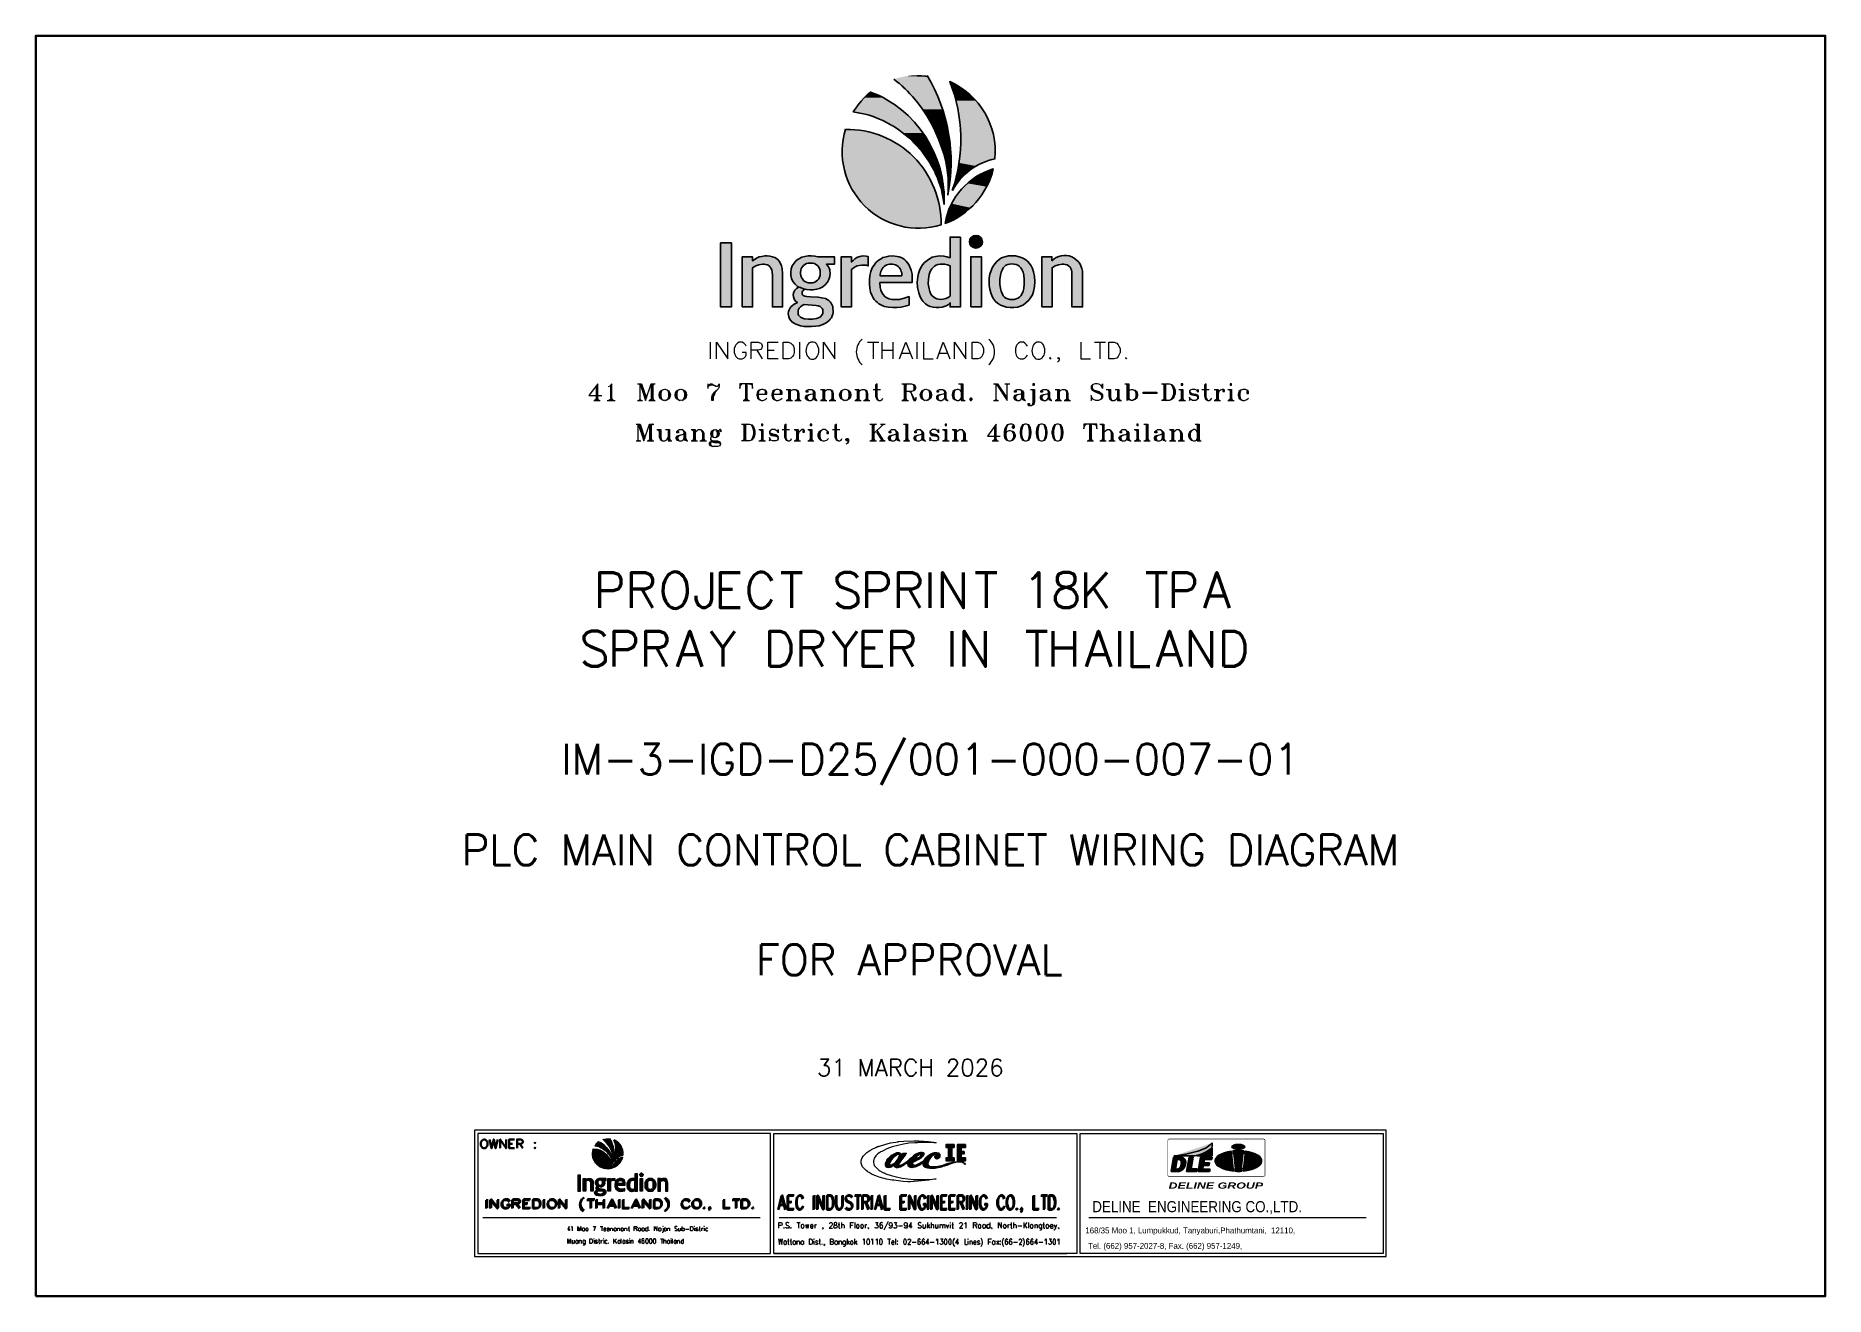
# Model space of a CAD drawing. Header units: millimetres. Extents: x 0 to 1031, y 0 to 726.
import ezdxf

# ---------------------------------------------------------------- set-up
doc = ezdxf.new("R2010")
doc.units = ezdxf.units.MM
doc.header["$LTSCALE"] = 6
doc.layers.add('FR-HED', color=4, linetype='Continuous')
doc.layers.add('PDF_Geometry', color=7, linetype='Continuous')
doc.layers.add('PDF_Solid Fills', color=7, linetype='Continuous', true_color=0xffffff)
doc.styles.add('cordia', font='cordia.shx', dxfattribs={"height": 1.9})
doc.styles.add('ROMANS', font='romans')
doc.styles.add('SLDTEXTSTYLE0', font='TXT', dxfattribs={"width": 0.7})

msp = doc.modelspace()

# ---------------------------------------------------------------- texts
at = {"color": 0, "style": 'cordia', "width": 0.9}
msp.add_text('DELINE  ENGINEERING CO.,LTD. ', height=6.407, dxfattribs=at).set_placement((608.6, 48.4))
at = {"layer": 'FR-HED', "color": 0, "style": 'cordia'}
for s, p in [('168/35 Moo 1, Lumpukkud, Tanyaburi,Phathumtani,  12110,   ', (604.6, 36.2)), (' Tel. (662) 957-2027-8, Fax. (662) 957-1249, ', (604.9, 27.3))]:
    msp.add_text(s, height=3.394, dxfattribs=at).set_placement(p)
at = {"layer": 'PDF_Geometry', "lineweight": 35, "style": 'ROMANS'}
for s, width, gutter_width, insert, char_height, attachment_point in [('IM-3-IGD-D25/001-000-007-01', 767.759, 2.68, (515.4, 294.7), 17.701, 8), ('PLC MAIN CONTROL CABINET WIRING DIAGRAM', 767.759, 2.68, (515.4, 248.3), 17.701, 8), ('FOR APPROVAL', 547.493, 2.68, (414.9, 202.7), 17.701, 1), ('31 MARCH 2026', 216.956, 1.47, (450, 136.6), 9.728, 1)]:
    msp.add_mtext_dynamic_manual_height_columns(s, width=width, gutter_width=gutter_width, heights=[0], dxfattribs=dict(at, insert=insert, char_height=char_height, attachment_point=attachment_point))

# ---------------------------------------------------------------- blocks, each defined once
blk = doc.blocks.new('dle')
h = blk.add_hatch(color=5)
edge = h.paths.add_edge_path(flags=0)
edge.add_arc((-9.43, 14.01), 12, 271.9821, 314.22549)
edge.add_line((-1.06, 5.41), (-1.06, 7.13))
edge.add_arc((-11.41, 17.51), 14.66, 301.67289, 314.94625, ccw=False)
edge.add_arc((-19.62, 43.45), 41.58, 274.74033, 292.48154, ccw=False)
edge.add_line((-16.18, 2.02), (-9.02, 2.02))
h = blk.add_hatch(color=5)
h.paths.add_polyline_path([(-12.38, 1.2), (-12.46, 1.25), (-12.56, 1.29), (-12.65, 1.33), (-12.7, 1.35), (-12.8, 1.37), (-12.89, 1.4), (-12.99, 1.42), (-13.09, 1.45), (-13.2, 1.47), (-13.31, 1.49), (-13.43, 1.5), (-13.55, 1.52), (-13.67, 1.53), (-13.79, 1.54), (-13.92, 1.55), (-14.06, 1.56), (-14.2, 1.56), (-14.34, 1.56), (-14.48, 1.56), (-16.25, 1.56), (-17.26, -4.18), (-15.3, -4.18), (-15.16, -4.18), (-15.02, -4.18), (-14.88, -4.18), (-14.75, -4.17), (-14.62, -4.16), (-14.5, -4.15), (-14.38, -4.14), (-14.26, -4.12), (-14.15, -4.1), (-14.04, -4.09), (-13.94, -4.07), (-13.89, -4.05), (-13.77, -4.02), (-13.66, -3.99), (-13.54, -3.95), (-13.43, -3.9), (-13.32, -3.85), (-13.21, -3.8), (-13.1, -3.74), (-13, -3.67), (-12.89, -3.6), (-12.84, -3.57), (-12.76, -3.5), (-12.68, -3.43), (-12.6, -3.36), (-12.53, -3.29), (-12.45, -3.21), (-12.38, -3.13), (-12.31, -3.04), (-12.24, -2.95), (-12.17, -2.86), (-12.1, -2.76), (-12.04, -2.65), (-12, -2.6), (-11.95, -2.51), (-11.91, -2.43), (-11.87, -2.34), (-11.83, -2.25), (-11.79, -2.16), (-11.75, -2.07), (-11.72, -1.98), (-11.68, -1.88), (-11.65, -1.79), (-11.62, -1.69), (-11.6, -1.59), (-11.57, -1.49), (-11.55, -1.39), (-11.53, -1.28), (-11.52, -1.18), (-11.5, -1.07), (-11.49, -0.96), (-11.48, -0.85), (-11.47, -0.75), (-11.46, -0.65), (-11.46, -0.55), (-11.46, -0.45), (-11.47, -0.35), (-11.47, -0.26), (-11.48, -0.17), (-11.49, -0.09), (-11.51, 0), (-11.53, 0.08), (-11.55, 0.16), (-11.57, 0.23), (-11.6, 0.31), (-11.63, 0.38), (-11.66, 0.45), (-11.69, 0.51), (-11.74, 0.6), (-11.8, 0.68), (-11.86, 0.76), (-11.92, 0.84), (-11.99, 0.91), (-12.06, 0.98), (-12.13, 1.04), (-12.21, 1.1), (-12.29, 1.15)], flags=0)
h.paths.add_polyline_path([(-15.45, -3.2), (-14.78, 0.58), (-14.5, 0.58), (-14.33, 0.57), (-14.2, 0.57), (-14.08, 0.55), (-13.96, 0.53), (-13.86, 0.5), (-13.77, 0.47), (-13.67, 0.43), (-13.59, 0.38), (-13.52, 0.32), (-13.45, 0.26), (-13.4, 0.18), (-13.35, 0.1), (-13.3, 0.01), (-13.26, -0.1), (-13.24, -0.18), (-13.22, -0.25), (-13.21, -0.33), (-13.2, -0.41), (-13.19, -0.49), (-13.19, -0.59), (-13.19, -0.68), (-13.2, -0.78), (-13.2, -0.89), (-13.22, -1), (-13.23, -1.11), (-13.25, -1.23), (-13.27, -1.34), (-13.3, -1.46), (-13.32, -1.57), (-13.35, -1.68), (-13.38, -1.78), (-13.41, -1.88), (-13.44, -1.97), (-13.47, -2.06), (-13.5, -2.15), (-13.54, -2.23), (-13.57, -2.3), (-13.61, -2.37), (-13.65, -2.44), (-13.7, -2.51), (-13.77, -2.61), (-13.84, -2.7), (-13.92, -2.78), (-14, -2.86), (-14.08, -2.92), (-14.17, -2.98), (-14.25, -3.03), (-14.31, -3.06), (-14.41, -3.09), (-14.52, -3.13), (-14.63, -3.15), (-14.76, -3.17), (-14.89, -3.19), (-15.02, -3.19), (-15.17, -3.2)], flags=0)
for points in [[(-6.94, -3.11), (-9.34, -3.11), (-8.52, 1.56), (-10.16, 1.56), (-11.17, -4.18), (-7.13, -4.18)], [(-4.13, 0.58), (-1.23, 0.58), (-1.06, 1.56), (-5.6, 1.56), (-6.61, -4.18), (-2.07, -4.18), (-1.89, -3.16), (-4.79, -3.16), (-4.54, -1.74), (-2.29, -1.74), (-2.11, -0.76), (-4.37, -0.76)]]:
    blk.add_hatch(color=5).paths.add_polyline_path(points, flags=0)
h = blk.add_hatch(color=5)
edge = h.paths.add_edge_path(flags=0)
edge.add_line((-1.06, 2.02), (-1.06, 5.06))
edge.add_arc((-7.46, 10.24), 8.23, 272.38145, 320.99159, ccw=False)
edge.add_line((-7.12, 2.02), (-1.06, 2.02))
at = {"linetype": 'Continuous'}
h = blk.add_hatch(color=1, dxfattribs=at)
edge = h.paths.add_edge_path(flags=0)
edge.add_ellipse((9.28, 0), major_axis=(6.04, 0), ratio=0.49372, start_angle=130.79539, end_angle=238.55185, ccw=False)
edge.add_arc((-4.98, -1.41), 12.6, 19.24286, 24.79527)
edge.add_ellipse((9.88, 0), major_axis=(9.88, 0), ratio=0.417991, start_angle=131.41306, end_angle=237.71818)
edge.add_arc((-4.98, -1.41), 12.6, 348.18787, 353.43307)
h = blk.add_hatch(color=1)
edge = h.paths.add_edge_path()
edge.add_ellipse((9.28, 5.57), major_axis=(2.53, 0), ratio=0.446359, start_angle=0, end_angle=360)
h = blk.add_hatch(color=1, dxfattribs=at)
edge = h.paths.add_edge_path(flags=0)
edge.add_ellipse((8.69, 0), major_axis=(-9.88, 0), ratio=0.417991, start_angle=235.07959, end_angle=261.8168)
edge.add_ellipse((9.88, 0), major_axis=(9.88, 0), ratio=0.417991, start_angle=98.1832, end_angle=125.31532)
edge.add_arc((-4.98, -1.41), 13.19, 348.41571, 24.01534, ccw=False)
edge.add_ellipse((9.9, 0), major_axis=(-11.21, 0.02), ratio=0.36826, start_angle=64.38183, end_angle=81.56364)
edge.add_ellipse((8.69, 0), major_axis=(-9.88, 0), ratio=0.417991, start_angle=98.1832, end_angle=115.46641)
edge.add_arc((23.55, -1.41), 13.19, 155.98466, 191.52862, ccw=False)
edge.add_ellipse((8.69, 0), major_axis=(-9.88, 0), ratio=0.417991, start_angle=234.68468, end_angle=235.07959)
h = blk.add_hatch(color=1, dxfattribs=at)
edge = h.paths.add_edge_path(flags=0)
edge.add_ellipse((9.28, 0), major_axis=(-6.04, 0), ratio=0.49372, start_angle=121.44815, end_angle=229.20461, ccw=False)
edge.add_arc((23.55, -1.41), 12.6, 186.56693, 191.81213)
edge.add_ellipse((8.69, 0), major_axis=(-9.88, 0), ratio=0.417991, start_angle=122.28182, end_angle=228.58694)
edge.add_arc((23.55, -1.41), 12.6, 155.20473, 160.75714)
at = {"color": 5}
for p, q in [((-1.06, 5.41), (-1.06, 7.13)), ((-16.25, 1.56), (-17.26, -4.18)), ((-14.48, 1.56), (-16.25, 1.56)), ((-16.18, 2.02), (-9.02, 2.02)), ((-15.45, -3.2), (-14.78, 0.58)), ((-14.78, 0.58), (-14.5, 0.58)), ((-14.5, 0.58), (-14.33, 0.57)), ((-14.34, 1.56), (-14.48, 1.56)), ((-14.2, 1.56), (-14.34, 1.56)), ((-14.33, 0.57), (-14.2, 0.57)), ((-14.06, 1.56), (-14.2, 1.56)), ((-14.2, 0.57), (-14.08, 0.55)), ((-14.08, 0.55), (-13.96, 0.53)), ((-13.92, 1.55), (-14.06, 1.56)), ((-13.96, 0.53), (-13.86, 0.5)), ((-13.79, 1.54), (-13.92, 1.55)), ((-13.86, 0.5), (-13.77, 0.47)), ((-13.67, 1.53), (-13.79, 1.54)), ((-13.77, 0.47), (-13.67, 0.43)), ((-13.55, 1.52), (-13.67, 1.53)), ((-13.67, 0.43), (-13.59, 0.38)), ((-13.59, 0.38), (-13.52, 0.32)), ((-13.43, 1.5), (-13.55, 1.52)), ((-13.52, 0.32), (-13.45, 0.26)), ((-13.45, 0.26), (-13.4, 0.18)), ((-13.31, 1.49), (-13.43, 1.5)), ((-13.4, 0.18), (-13.35, 0.1)), ((-13.35, 0.1), (-13.3, 0.01)), ((-13.2, 1.47), (-13.31, 1.49)), ((-13.3, 0.01), (-13.26, -0.1)), ((-13.09, 1.45), (-13.2, 1.47)), ((-12.99, 1.42), (-13.09, 1.45)), ((-12.89, 1.4), (-12.99, 1.42)), ((-12.8, 1.37), (-12.89, 1.4)), ((-12.7, 1.35), (-12.8, 1.37)), ((-12.65, 1.33), (-12.7, 1.35)), ((-12.56, 1.29), (-12.65, 1.33)), ((-12.46, 1.25), (-12.56, 1.29)), ((-12.38, 1.2), (-12.46, 1.25)), ((-12.29, 1.15), (-12.38, 1.2)), ((-12.21, 1.1), (-12.29, 1.15)), ((-12.13, 1.04), (-12.21, 1.1)), ((-12.06, 0.98), (-12.13, 1.04)), ((-11.99, 0.91), (-12.06, 0.98)), ((-11.92, 0.84), (-11.99, 0.91)), ((-11.86, 0.76), (-11.92, 0.84)), ((-11.8, 0.68), (-11.86, 0.76)), ((-11.74, 0.6), (-11.8, 0.68)), ((-11.69, 0.51), (-11.74, 0.6)), ((-11.66, 0.45), (-11.69, 0.51)), ((-11.63, 0.38), (-11.66, 0.45)), ((-11.6, 0.31), (-11.63, 0.38)), ((-11.57, 0.23), (-11.6, 0.31)), ((-11.55, 0.16), (-11.57, 0.23)), ((-11.53, 0.08), (-11.55, 0.16)), ((-11.51, 0), (-11.53, 0.08)), ((-10.16, 1.56), (-11.17, -4.18)), ((-8.52, 1.56), (-10.16, 1.56)), ((-9.34, -3.11), (-8.52, 1.56)), ((-7.12, 2.02), (-1.06, 2.02)), ((-5.6, 1.56), (-6.61, -4.18)), ((-1.06, 1.56), (-5.6, 1.56)), ((-4.37, -0.76), (-4.13, 0.58)), ((-4.13, 0.58), (-1.23, 0.58)), ((-1.23, 0.58), (-1.06, 1.56)), ((-1.06, 2.02), (-1.06, 5.06)), ((-17.26, -4.18), (-15.3, -4.18)), ((-15.17, -3.2), (-15.45, -3.2)), ((-15.3, -4.18), (-15.16, -4.18)), ((-15.02, -3.19), (-15.17, -3.2)), ((-15.16, -4.18), (-15.02, -4.18)), ((-14.89, -3.19), (-15.02, -3.19)), ((-15.02, -4.18), (-14.88, -4.18)), ((-14.76, -3.17), (-14.89, -3.19)), ((-14.88, -4.18), (-14.75, -4.17)), ((-14.63, -3.15), (-14.76, -3.17)), ((-14.75, -4.17), (-14.62, -4.16)), ((-14.52, -3.13), (-14.63, -3.15)), ((-14.62, -4.16), (-14.5, -4.15)), ((-14.41, -3.09), (-14.52, -3.13)), ((-14.5, -4.15), (-14.38, -4.14)), ((-14.31, -3.06), (-14.41, -3.09)), ((-14.38, -4.14), (-14.26, -4.12)), ((-14.25, -3.03), (-14.31, -3.06)), ((-14.26, -4.12), (-14.15, -4.1)), ((-14.17, -2.98), (-14.25, -3.03)), ((-14.08, -2.92), (-14.17, -2.98)), ((-14.15, -4.1), (-14.04, -4.09)), ((-14, -2.86), (-14.08, -2.92)), ((-14.04, -4.09), (-13.94, -4.07)), ((-13.92, -2.78), (-14, -2.86)), ((-13.94, -4.07), (-13.89, -4.05)), ((-13.84, -2.7), (-13.92, -2.78)), ((-13.89, -4.05), (-13.77, -4.02)), ((-13.77, -2.61), (-13.84, -2.7)), ((-13.7, -2.51), (-13.77, -2.61)), ((-13.77, -4.02), (-13.66, -3.99)), ((-13.65, -2.44), (-13.7, -2.51)), ((-13.66, -3.99), (-13.54, -3.95)), ((-13.61, -2.37), (-13.65, -2.44)), ((-13.57, -2.3), (-13.61, -2.37)), ((-13.54, -2.23), (-13.57, -2.3)), ((-13.5, -2.15), (-13.54, -2.23)), ((-13.54, -3.95), (-13.43, -3.9)), ((-13.47, -2.06), (-13.5, -2.15)), ((-13.44, -1.97), (-13.47, -2.06)), ((-13.41, -1.88), (-13.44, -1.97)), ((-13.43, -3.9), (-13.32, -3.85)), ((-13.38, -1.78), (-13.41, -1.88)), ((-13.35, -1.68), (-13.38, -1.78)), ((-13.32, -1.57), (-13.35, -1.68)), ((-13.3, -1.46), (-13.32, -1.57)), ((-13.32, -3.85), (-13.21, -3.8)), ((-13.27, -1.34), (-13.3, -1.46)), ((-13.25, -1.23), (-13.27, -1.34)), ((-13.26, -0.1), (-13.24, -0.18)), ((-13.23, -1.11), (-13.25, -1.23)), ((-13.24, -0.18), (-13.22, -0.25)), ((-13.22, -1), (-13.23, -1.11)), ((-13.22, -0.25), (-13.21, -0.33)), ((-13.2, -0.89), (-13.22, -1)), ((-13.21, -0.33), (-13.2, -0.41)), ((-13.21, -3.8), (-13.1, -3.74)), ((-13.2, -0.41), (-13.19, -0.49)), ((-13.19, -0.68), (-13.2, -0.78)), ((-13.2, -0.78), (-13.2, -0.89)), ((-13.19, -0.49), (-13.19, -0.59)), ((-13.19, -0.59), (-13.19, -0.68)), ((-13.1, -3.74), (-13, -3.67)), ((-13, -3.67), (-12.89, -3.6)), ((-12.89, -3.6), (-12.84, -3.57)), ((-12.84, -3.57), (-12.76, -3.5)), ((-12.76, -3.5), (-12.68, -3.43)), ((-12.68, -3.43), (-12.6, -3.36)), ((-12.6, -3.36), (-12.53, -3.29)), ((-12.53, -3.29), (-12.45, -3.21)), ((-12.45, -3.21), (-12.38, -3.13)), ((-12.38, -3.13), (-12.31, -3.04)), ((-12.31, -3.04), (-12.24, -2.95)), ((-12.24, -2.95), (-12.17, -2.86)), ((-12.17, -2.86), (-12.1, -2.76)), ((-12.1, -2.76), (-12.04, -2.65)), ((-12.04, -2.65), (-12, -2.6)), ((-12, -2.6), (-11.95, -2.51)), ((-11.95, -2.51), (-11.91, -2.43)), ((-11.91, -2.43), (-11.87, -2.34)), ((-11.87, -2.34), (-11.83, -2.25)), ((-11.83, -2.25), (-11.79, -2.16)), ((-11.79, -2.16), (-11.75, -2.07)), ((-11.75, -2.07), (-11.72, -1.98)), ((-11.72, -1.98), (-11.68, -1.88)), ((-11.68, -1.88), (-11.65, -1.79)), ((-11.65, -1.79), (-11.62, -1.69)), ((-11.62, -1.69), (-11.6, -1.59)), ((-11.6, -1.59), (-11.57, -1.49)), ((-11.57, -1.49), (-11.55, -1.39)), ((-11.55, -1.39), (-11.53, -1.28)), ((-11.53, -1.28), (-11.52, -1.18)), ((-11.52, -1.18), (-11.5, -1.07)), ((-11.49, -0.09), (-11.51, 0)), ((-11.5, -1.07), (-11.49, -0.96)), ((-11.48, -0.17), (-11.49, -0.09)), ((-11.49, -0.96), (-11.48, -0.85)), ((-11.47, -0.26), (-11.48, -0.17)), ((-11.48, -0.85), (-11.47, -0.75)), ((-11.47, -0.35), (-11.47, -0.26)), ((-11.46, -0.45), (-11.47, -0.35)), ((-11.47, -0.75), (-11.46, -0.65)), ((-11.46, -0.55), (-11.46, -0.45)), ((-11.46, -0.65), (-11.46, -0.55)), ((-11.17, -4.18), (-7.13, -4.18)), ((-6.94, -3.11), (-9.34, -3.11)), ((-7.13, -4.18), (-6.94, -3.11)), ((-6.61, -4.18), (-2.07, -4.18)), ((-4.79, -3.16), (-4.54, -1.74)), ((-1.89, -3.16), (-4.79, -3.16)), ((-4.54, -1.74), (-2.29, -1.74)), ((-2.11, -0.76), (-4.37, -0.76)), ((-2.29, -1.74), (-2.11, -0.76)), ((-2.07, -4.18), (-1.89, -3.16))]:
    blk.add_line(p, q, dxfattribs=at)
at = {"color": 1, "linetype": 'Continuous', "lineweight": 0}
blk.add_line((7.94, -4.06), (7.94, -4.06), dxfattribs=at)
at = {"color": 5, "const_width": 0.214}
for points in [[(19.79, 1.28), (19.79, 8, 0.414214), (19.07, 8.71), (-17.82, 8.71, 0.414214), (-18.53, 8), (-18.53, 1.28)], [(19.79, 1.28), (19.79, -5.43, -0.414214), (19.07, -6.15), (-17.82, -6.15, -0.414214), (-18.53, -5.43), (-18.53, 1.28)]]:
    blk.add_lwpolyline(points, format="xyb", dxfattribs=at)
at = {"color": 5}
for centre, radius, start, end in [((-11.41, 17.51), 14.66, 301.67289, 314.94625), ((-19.62, 43.45), 41.58, 274.74033, 292.48154), ((-9.43, 14.01), 12, 271.9821, 314.22549), ((-7.46, 10.24), 8.23, 272.38145, 320.99159)]:
    blk.add_arc(centre, radius, start, end, dxfattribs=at)
at = {"color": 1, "linetype": 'Continuous', "lineweight": 0}
for centre, radius, start, end in [((-4.98, -1.41), 12.6, 19.24286, 24.79527), ((-4.98, -1.41), 12.6, 19.24286, 24.79527), ((-4.98, -1.41), 13.19, 348.41571, 24.01534), ((23.55, -1.41), 13.19, 155.98466, 191.52862), ((23.55, -1.41), 12.6, 155.20473, 160.75714), ((23.55, -1.41), 12.6, 155.20473, 160.75714), ((-4.98, -1.41), 12.6, 348.18787, 353.43307), ((-4.98, -1.41), 12.6, 348.18787, 353.43307), ((23.55, -1.41), 13.19, 191.52862, 191.5964), ((23.55, -1.41), 12.6, 186.56693, 191.81213), ((23.55, -1.41), 12.6, 186.56693, 191.81213)]:
    blk.add_arc(centre, radius, start, end, dxfattribs=at)
for centre, major_axis, ratio, start_param, end_param in [((9.88, 0), (9.88, 0), 0.417991, 1.924013, 4.454224), ((9.88, 0), (9.88, 0), 0.417991, 1.924013, 4.454224), ((9.88, 0), (9.88, 0), 0.417991, 1.924013, 4.454224), ((9.28, 0), (6.04, 0), 0.49372, 1.973597, 4.419155), ((9.28, 0), (6.04, 0), 0.49372, 1.973597, 4.419155), ((9.28, 0), (6.04, 0), 0.49372, 1.973597, 4.419155), ((9.88, 0), (9.88, 0), 0.417991, 1.630832, 1.858691), ((9.88, 0), (9.88, 0), 0.417991, 1.630832, 1.858691), ((8.69, 0), (-9.88, 0), 0.417991, 4.428457, 4.652353), ((8.69, 0), (-9.88, 0), 0.417991, 4.424494, 4.652353), ((8.69, 0), (-9.88, 0), 0.417991, 4.424494, 4.652353), ((9.28, 0), (-6.04, 0), 0.49372, 1.86403, 4.309588), ((9.28, 0), (-6.04, 0), 0.49372, 1.86403, 4.309588), ((8.69, 0), (-9.88, 0), 0.417991, 1.828961, 4.359173), ((8.69, 0), (-9.88, 0), 0.417991, 1.828961, 4.359173), ((9.9, 0), (-11.21, 0.02), 0.36826, 1.396014, 1.516232), ((9.9, 0), (-11.21, 0.02), 0.36826, 1.395987, 1.516232), ((8.69, 0), (-9.88, 0), 0.417991, 1.630832, 1.767298), ((8.69, 0), (-9.88, 0), 0.417991, 1.630832, 1.767298)]:
    blk.add_ellipse(centre, major_axis=major_axis, ratio=ratio, start_param=start_param, end_param=end_param, dxfattribs=at)
blk.add_ellipse((9.28, 5.57), major_axis=(2.53, 0), ratio=0.446359, dxfattribs=at)
blk.add_ellipse((9.28, 5.57), major_axis=(2.53, 0), ratio=0.446359, dxfattribs=at)
at = {"color": 7, "linetype": 'Continuous', "insert": (-18.22, -8.45), "char_height": 2.4401, "attachment_point": 1, "style": 'SLDTEXTSTYLE0'}
blk.add_mtext('{\\W1.5;\\fCordia New|b1|i1|c0|p34;DELINE GROUP\\P}', dxfattribs=at)

# ---------------------------------------------------------------- hatches: boundary and pattern name
at = {"linetype": 'ByBlock'}
h = msp.add_hatch(color=0, dxfattribs=at)
h.dxf.hatch_style = 1
h.paths.add_polyline_path([(532.6, 610.2), (526.7, 610.2), (526.7, 598.3), (524.9, 598.9), (523.1, 599.3), (520.6, 599.4), (518.2, 599), (516.4, 598.6), (514.8, 597.8), (513.4, 596.8), (512, 595.6), (510.8, 594.3), (509.8, 592.8), (509.1, 591), (508.5, 589.2), (508.1, 587.4), (507.8, 584.3), (508, 581.2), (508.6, 578.2), (509.2, 576.4), (510, 574.7), (511.1, 573.1), (512.5, 571.8), (513.8, 570.9), (515.3, 570.3), (516.9, 569.8), (518.6, 569.6), (520.3, 569.6), (522.1, 569.8), (523.3, 570.2), (524.5, 570.6), (525.6, 571.3), (526.7, 572.4), (526.7, 570), (532.6, 570)])
h.paths.add_polyline_path([(515.7, 577.3), (515, 578.9), (514.6, 580.5), (514.1, 583.3), (514.2, 586), (514.7, 588.7), (515.2, 590.4), (516.1, 592), (516.9, 592.8), (517.7, 593.4), (518.6, 594), (519.7, 594.4), (521, 594.6), (522.2, 594.7), (523.7, 594.6), (525.3, 594.3), (526.7, 593.7), (526.7, 576.2), (525.5, 575.4), (524.3, 574.8), (522.8, 574.5), (521.4, 574.3), (520.2, 574.5), (519.1, 574.7), (518, 575.2), (517.1, 575.8), (516.3, 576.4)], flags=16)
h = msp.add_hatch(color=0, dxfattribs=at)
h.dxf.hatch_style = 1
h.paths.add_polyline_path([(545.4, 607.6, 0.956627), (537.8, 607.6, 0.985612)])
h = msp.add_hatch(color=0, dxfattribs=at)
h.dxf.hatch_style = 1
h.paths.add_polyline_path([(394.5, 606.9), (394.5, 570), (400.7, 570), (400.7, 606.9)])
h = msp.add_hatch(color=0, dxfattribs=at)
h.dxf.hatch_style = 1
h.paths.add_polyline_path([(419.6, 594.6), (420.5, 594.4), (421.5, 594.2), (422.4, 593.6), (423.1, 593), (423.6, 592.1), (424, 591.2), (424.2, 590.2), (424.3, 588.2), (424.3, 570), (430.2, 570), (430.2, 589.1), (429.9, 592.2), (429.6, 593.7), (429, 595.1), (428.2, 596.4), (427.2, 597.5), (425.8, 598.4), (424.4, 598.9), (422.9, 599.3), (421.4, 599.4), (419.9, 599.4), (418.3, 599.1), (416.8, 598.8), (415.5, 598.2), (412.8, 596.6), (412.8, 598.9), (407, 598.9), (407, 570), (412.9, 570), (412.9, 592.6), (414.7, 593.6), (416.6, 594.3), (418.6, 594.6)])
h = msp.add_hatch(color=0, dxfattribs=at)
h.dxf.hatch_style = 1
h.paths.add_polyline_path([(450.6, 598.9), (448.8, 599.3), (446.9, 599.4), (444.9, 599.4), (443, 599), (441.3, 598.6), (439.5, 597.8), (438, 596.7), (436.8, 595.3), (435.8, 593.7), (435.1, 591.9), (434.9, 590), (434.9, 588.1), (435.3, 586.4), (436.2, 584.6), (437.4, 583.1), (438.7, 581.8), (439.5, 581.4), (439.6, 581.4), (440.5, 581.1), (442.3, 580.4), (443, 580.2), (444.1, 580), (446, 579.9), (447.9, 579.9), (449.8, 580.2), (451.5, 580.7), (453.3, 581.6), (454.7, 582.7), (456, 584.2), (456.9, 585.8), (457.5, 587.6), (457.6, 589.6), (457.5, 590.4), (457.4, 591.4), (457, 592.3), (456.6, 593.1), (455.5, 594.6), (460.1, 594.6), (460.1, 598.9)])
h.paths.add_polyline_path([(442.3, 580.4), (440.5, 581.1), (439.6, 581.4), (439.5, 581.4), (438.3, 580.6), (437.3, 579.7), (436.6, 578.5), (436.3, 577.2), (436.4, 575.8), (436.9, 574.5), (437.2, 573.9), (437.6, 573.4), (438.7, 572.6), (436.9, 571.6), (436, 570.9), (435.2, 570.2), (434.5, 569.4), (434, 568.4), (433.6, 567.4), (433.4, 566.3), (433.6, 565.2), (433.8, 564.2), (434.2, 563.2), (434.9, 562.2), (435.5, 561.4), (436.4, 560.8), (437.4, 560.2), (438.4, 559.8), (440.5, 559.2), (442.6, 558.8), (444.8, 558.7), (446.9, 558.7), (449.1, 558.9), (451.2, 559.2), (453.3, 559.9), (455.3, 560.8), (456.1, 561.4), (457, 562.1), (457.7, 562.9), (458.4, 563.8), (458.8, 564.8), (459.1, 565.9), (459.3, 566.8), (459.3, 568), (459.2, 569.1), (459.1, 570.2), (458.8, 571.1), (458.2, 572.1), (457.6, 573), (456.8, 573.7), (455.8, 574.3), (454.9, 574.8), (452.8, 575.3), (450.6, 575.7), (446.3, 575.9), (444.1, 576), (443.1, 576.2), (442.2, 576.5), (441.7, 577), (441.5, 577.4), (441.5, 578), (441.5, 578.5), (441.7, 579.1), (442, 579.5), (443, 580.2)])
h.paths.add_polyline_path([(446.4, 595.3, -0.428199), (451.9, 590), (451.9, 589.3, -0.411522), (446.6, 583.8), (446.1, 583.8, -0.411522), (440.6, 589.1), (440.6, 590, -0.428112), (446, 595.3)], flags=16)
h.paths.add_polyline_path([(442.6, 571.4), (447.2, 571), (449.5, 570.8), (450.7, 570.6), (451.9, 570.3), (452.7, 569.5), (453.1, 569.1), (453.3, 568.5), (453.4, 567.3), (453.3, 566.2), (452.7, 565.1), (452, 564.3), (450.9, 563.8), (449.8, 563.3), (447.4, 563), (445.1, 563), (442.8, 563.2), (441.7, 563.5), (440.6, 564.1), (439.7, 564.9), (439.4, 565.3), (439.2, 565.9), (439.1, 567), (439.2, 568.2), (439.7, 569.2), (440.6, 570), (441.5, 570.8)], flags=16)
h = msp.add_hatch(color=0, dxfattribs=at)
h.dxf.hatch_style = 1
h.paths.add_polyline_path([(469.9, 598.9), (464, 598.9), (464, 570), (469.9, 570), (469.9, 591.6), (470.9, 592.4), (472, 593.1), (473.2, 593.6), (474.4, 593.9), (475.8, 594.1), (477.1, 594.1), (478.3, 594), (479.6, 593.6), (479.6, 599), (478.3, 599.3), (476.9, 599.4), (475.5, 599.3), (474.2, 598.9), (473, 598.4), (471.9, 597.7), (470.8, 596.8), (469.9, 595.9)])
h = msp.add_hatch(color=0, dxfattribs=at)
h.dxf.hatch_style = 1
h.paths.add_polyline_path([(486.2, 584), (504.8, 584), (504.9, 586.4), (504.8, 588.8), (504.3, 591.2), (503.4, 593.4), (502.9, 594.5), (502.2, 595.5), (501.4, 596.4), (500.6, 597.2), (499.6, 597.9), (498.5, 598.5), (497.4, 598.8), (496.2, 599.1), (493.8, 599.4), (491.4, 599.3), (489.1, 598.7), (487.9, 598.4), (486.9, 597.8), (485.8, 597.2), (484.9, 596.4), (484, 595.6), (483.3, 594.6), (481.9, 592.6), (481.1, 590.4), (480.5, 588.1), (480.2, 585.7), (480.2, 583.3), (480.4, 580.8), (480.9, 578.5), (481.8, 576.3), (482.4, 575.2), (483, 574.2), (483.9, 573.4), (484.8, 572.6), (485.7, 571.8), (486.8, 571.3), (487.9, 570.7), (489, 570.3), (491.3, 569.8), (493.7, 569.6), (496, 569.6), (498.5, 569.9), (500.8, 570.5), (503.1, 571.1), (503.1, 576), (500.3, 575), (498.9, 574.6), (497.5, 574.3), (494.5, 574.2), (493.1, 574.3), (491.6, 574.7), (490.3, 575.2), (489.1, 576), (488.1, 577.1), (487.3, 578.3), (486.8, 579.7), (486.5, 581.1)])
h.paths.add_polyline_path([(498.9, 587.9), (486.5, 587.9, -1.09832)], flags=16)
h = msp.add_hatch(color=0, dxfattribs=at)
h.dxf.hatch_style = 1
h.paths.add_polyline_path([(538.6, 570), (544.7, 570), (544.7, 598.9), (538.6, 598.9)])
h = msp.add_hatch(color=0, dxfattribs=at)
h.dxf.hatch_style = 1
h.paths.add_polyline_path([(562.4, 599.5), (560.3, 599.4), (558.3, 598.9), (556.4, 598.2), (554.9, 597.3), (553.6, 596.2), (552.4, 594.8), (551.2, 593), (550.3, 591), (549.6, 588.9), (549.2, 586.7), (549.2, 584.5), (549.2, 582.3), (549.5, 580.2), (550.1, 578.1), (550.9, 576.1), (551.8, 574.6), (552.9, 573.2), (554.1, 572.1), (555.7, 571.1), (557.4, 570.4), (559.2, 569.9), (561.3, 569.6), (563.4, 569.6), (565.5, 569.9), (567.2, 570.4), (568.9, 571.3), (570.4, 572.3), (571.9, 573.7), (573.1, 575.2), (574.1, 577), (574.7, 578.9), (575.4, 581.7), (575.5, 584.6), (575.4, 587.5), (574.7, 590.3), (574.2, 592.1), (573.4, 593.6), (572.4, 595.1), (571.2, 596.4), (569.8, 597.5), (568.2, 598.3), (566.4, 598.9), (564.4, 599.4)])
h.paths.add_polyline_path([(585.4, 596.6), (585.4, 598.9), (579.6, 598.9), (579.6, 570), (585.5, 570), (585.5, 592.6), (587.3, 593.6), (589.2, 594.3), (591.2, 594.6), (592.2, 594.6), (593.1, 594.4), (594.1, 594.2), (595, 593.6), (595.8, 593), (596.2, 592.1), (596.6, 591.2), (596.8, 590.2), (596.9, 588.2), (596.9, 570), (603, 570), (603, 589.1, 0.681597)])
h.paths.add_polyline_path([(563.6, 574.2), (562.4, 574.2), (561.2, 574.2), (560, 574.6), (558.9, 575.1), (558.1, 575.7), (557.3, 576.4), (556.8, 577.3), (556.1, 579), (555.7, 580.6), (555.3, 583.2), (555.3, 585.8), (555.7, 588.3), (556.1, 590), (556.8, 591.6), (557.3, 592.5), (558, 593.3), (558.9, 594), (560, 594.4), (561.1, 594.7), (562.3, 594.8), (563.5, 594.7), (564.7, 594.4), (565.8, 594), (566.7, 593.3), (567.4, 592.5), (568, 591.6), (568.7, 590), (569.1, 588.3), (569.3, 585.8), (569.3, 583.2), (569.1, 580.6), (568.7, 579), (568, 577.3), (567.5, 576.4), (566.7, 575.7), (565.8, 575.1), (564.7, 574.6)], flags=16)

# ---------------------------------------------------------------- linework, layer by layer
at = {"layer": 'PDF_Geometry', "lineweight": 35}
for points in [[(0, 0), (1030.8, 0), (1030.8, 726.2), (0, 726.2)], [(257.9, 90.3), (257.4, 90), (256.9, 89.6), (256.6, 89.1), (256.4, 88.4), (256.4, 87.2), (256.6, 86.5), (256.9, 86), (257.4, 85.5), (257.9, 85.3), (258.8, 85.3), (259.3, 85.5), (259.7, 86), (260, 86.5), (260.2, 87.2), (260.2, 88.4), (260, 89.1), (259.7, 89.6), (259.3, 90), (258.8, 90.3)], [(287.5, 88.6), (287.3, 88.4), (287.5, 88.2), (287.7, 88.4)], [(287.5, 85.7), (287.3, 85.5), (287.5, 85.3), (287.7, 85.5)], [(286.3, 50.5), (286.3, 55.4), (288.3, 55.4), (289.2, 55.2), (289.8, 54.8), (290.2, 54.2), (290.4, 53.6), (290.4, 52.4), (290.2, 51.7), (289.8, 51.1), (289.2, 50.7), (288.3, 50.5)], [(286.7, 50.9), (286.7, 55.9), (288.8, 55.9), (289.7, 55.7), (290.3, 55.2), (290.6, 54.7), (290.8, 54), (290.8, 52.8), (290.6, 52.1), (290.3, 51.6), (289.7, 51.1), (288.8, 50.9)], [(296.5, 55.4), (296, 55.2), (295.4, 54.8), (295.1, 54.2), (294.8, 53.6), (294.8, 52.4), (295.1, 51.7), (295.4, 51.1), (296, 50.7), (296.5, 50.5), (297.8, 50.5), (298.3, 50.7), (299, 51.1), (299.2, 51.7), (299.5, 52.4), (299.5, 53.6), (299.2, 54.2), (299, 54.8), (298.3, 55.2), (297.8, 55.4)], [(297, 55.9), (296.4, 55.7), (295.9, 55.2), (295.6, 54.7), (295.2, 54), (295.2, 52.8), (295.6, 52.1), (295.9, 51.6), (296.4, 51.1), (297, 50.9), (298.2, 50.9), (298.7, 51.1), (299.4, 51.6), (299.6, 52.1), (300, 52.8), (300, 54), (299.6, 54.7), (299.4, 55.2), (298.7, 55.7), (298.2, 55.9)], [(356.1, 50.5), (356.1, 55.4), (358.2, 55.4), (359, 55.2), (359.6, 54.8), (359.9, 54.2), (360.2, 53.6), (360.2, 52.4), (359.9, 51.7), (359.6, 51.1), (359, 50.7), (358.2, 50.5)], [(356.5, 50.9), (356.5, 55.9), (358.6, 55.9), (359.5, 55.7), (360, 55.2), (360.4, 54.7), (360.7, 54), (360.7, 52.8), (360.4, 52.1), (360, 51.6), (359.5, 51.1), (358.6, 50.9)], [(380, 55.4), (379.3, 55.2), (378.8, 54.8), (378.4, 54.2), (378.2, 53.6), (378.2, 52.4), (378.4, 51.7), (378.8, 51.1), (379.3, 50.7), (380, 50.5), (381.1, 50.5), (381.7, 50.7), (382.3, 51.1), (382.6, 51.7), (382.8, 52.4), (382.8, 53.6), (382.6, 54.2), (382.3, 54.8), (381.7, 55.2), (381.1, 55.4)], [(380.4, 55.9), (379.8, 55.7), (379.2, 55.2), (378.9, 54.7), (378.7, 54), (378.7, 52.8), (378.9, 52.1), (379.2, 51.6), (379.8, 51.1), (380.4, 50.9), (381.5, 50.9), (382.2, 51.1), (382.7, 51.6), (383.1, 52.1), (383.3, 52.8), (383.3, 54), (383.1, 54.7), (382.7, 55.2), (382.2, 55.7), (381.5, 55.9)], [(406.4, 50.5), (406.4, 55.4), (408.5, 55.4), (409.4, 55.2), (410, 54.8), (410.3, 54.2), (410.5, 53.6), (410.5, 52.4), (410.3, 51.7), (410, 51.1), (409.4, 50.7), (408.5, 50.5)], [(406.9, 50.9), (406.9, 55.9), (409, 55.9), (409.8, 55.7), (410.4, 55.2), (410.7, 54.7), (411.1, 54), (411.1, 52.8), (410.7, 52.1), (410.4, 51.6), (409.8, 51.1), (409, 50.9)], [(455.6, 49.8), (455.6, 57.8), (457.4, 57.8), (458.1, 57.4), (458.7, 56.7), (458.9, 55.9), (459.1, 54.8), (459.1, 52.8), (458.9, 51.7), (458.7, 50.9), (458.1, 50.1), (457.4, 49.8)], [(456, 50.3), (456, 58.2), (457.8, 58.2), (458.6, 57.9), (459.1, 57.1), (459.3, 56.3), (459.6, 55.2), (459.6, 53.2), (459.3, 52.1), (459.1, 51.4), (458.6, 50.6), (457.8, 50.3)], [(560.7, 57.8), (560.2, 57.4), (559.7, 56.7), (559.4, 55.9), (559.2, 54.8), (559.2, 52.8), (559.4, 51.7), (559.7, 50.9), (560.2, 50.1), (560.7, 49.8), (561.7, 49.8), (562.3, 50.1), (562.7, 50.9), (563, 51.7), (563.3, 52.8), (563.3, 54.8), (563, 55.9), (562.7, 56.7), (562.3, 57.4), (561.7, 57.8)], [(561.2, 58.2), (560.6, 57.9), (560.2, 57.1), (559.9, 56.3), (559.6, 55.2), (559.6, 53.2), (559.9, 52.1), (560.2, 51.4), (560.6, 50.6), (561.2, 50.3), (562.2, 50.3), (562.7, 50.6), (563.2, 51.4), (563.5, 52.1), (563.7, 53.2), (563.7, 55.2), (563.5, 56.3), (563.2, 57.1), (562.7, 57.9), (562.2, 58.2)], [(583.4, 49.8), (583.4, 57.8), (585.2, 57.8), (586, 57.4), (586.5, 56.7), (586.7, 55.9), (587, 54.8), (587, 52.8), (586.7, 51.7), (586.5, 50.9), (586, 50.1), (585.2, 49.8)], [(583.9, 50.3), (583.9, 58.2), (585.6, 58.2), (586.4, 57.9), (587, 57.1), (587.2, 56.3), (587.4, 55.2), (587.4, 53.2), (587.2, 52.1), (587, 51.4), (586.4, 50.6), (585.6, 50.3)]]:
    msp.add_lwpolyline(points, close=True, dxfattribs=at)
at = {"layer": 'PDF_Geometry', "color": 70, "lineweight": 25, "true_color": 0x77ef00}
for points in [[(513.5, 703.3, -0.186417), (525.4, 634.5), (525.6, 636.9), (525.6, 639.4), (525.5, 644.1), (525, 648.9), (524.2, 653.6), (523.1, 658.2), (521.6, 662.7), (519.9, 667.3), (517.9, 671.6), (515.8, 675.9), (513.4, 679.9), (510.8, 683.9), (508.1, 687.5), (505.1, 691.2), (503.5, 692.8), (502.1, 694.3), (500.8, 695.6), (499.7, 696.7), (499.2, 697.1), (498.8, 697.5), (498.3, 698), (497.5, 698.7), (496.5, 699.4), (494.3, 701.2)], [(552.5, 655.5, 0.323058), (526.5, 699.8, -0.181122), (527.9, 637.1)], [(521.5, 617.3, 0.423423), (466.4, 672.3), (466.5, 672.4, 0.602833), (521.6, 617.3)], [(523.7, 618, 0.250268), (551.6, 649.5, 0.285358), (523.8, 618.1)], [(321.1, 84.8, -0.414141), (332, 73.8, -0.598932), (321.1, 84.8), (321.1, 84.9)]]:
    msp.add_lwpolyline(points, format="xyb", dxfattribs=at)
for points in [[(493.1, 674.5), (490.5, 676.1), (487.9, 677.4), (485.1, 678.6), (482.4, 679.7), (479.6, 680.6), (476.8, 681.3), (473.8, 681.9), (470.9, 682.4), (472.4, 684.5), (473.8, 686.5), (475.4, 688.5), (477.2, 690.4), (479, 692.2), (480.9, 693.8), (485.8, 691.8), (488.1, 690.6), (490.3, 689.4), (494.6, 686.7), (498.8, 683.6), (502.6, 680.2), (506.2, 676.4), (509.5, 672.4), (511, 670.3), (512.5, 668.1), (515.1, 663.7), (517.3, 659.2), (519.3, 654.5), (520.2, 651.9), (521, 649.5), (521.5, 647.1), (522.1, 644.8), (522.4, 642.7), (522.7, 640.7), (522.9, 638.7), (523.1, 637.5), (523.2, 636.2), (523.2, 634.7), (523.3, 633), (523.3, 631.2), (523.2, 629.1), (522.7, 632.2), (522.2, 635.4), (521.5, 638.4), (520.5, 641.5), (519.4, 644.4), (518.1, 647.3)], [(326.5, 85.1), (325.4, 85.6), (324.3, 86.2), (323.2, 86.5), (322, 86.6)], [(324.1, 88.9), (323.5, 88.5), (323, 88), (322.6, 87.3), (322.1, 86.7)], [(332.4, 76.1), (332.3, 77), (332, 77.9), (331.7, 78.8), (331.4, 79.7), (330.8, 80.8), (330, 81.8), (329.3, 82.8), (328.4, 83.7), (327.5, 84.4), (326.4, 85.1)], [(326.6, 90.5), (327.4, 89.8), (327.7, 89.6), (328.2, 89.2), (329.4, 87.7), (330.5, 86.3), (331.4, 84.5), (332.1, 82.9), (332.6, 81), (332.9, 79.1), (332.8, 77.3), (333.1, 79), (333.2, 80.8), (333.2, 82.6), (332.9, 84.3), (332.6, 86.1), (332, 87.7), (331.4, 89.4), (330.5, 90.9)], [(333.2, 77.7), (333.7, 79.2), (334, 80.8), (334.2, 82.3), (334.2, 84), (334.1, 85.5), (333.9, 87.1), (333.5, 88.6), (332.9, 90.2)], [(338.2, 81.5), (338.2, 82.8), (338, 84.1), (337.5, 85.4), (337, 86.6), (336.2, 87.7), (335.3, 88.7), (334.2, 89.5), (333, 90.2)], [(332.5, 74.1), (333.5, 74.5), (334.5, 75.1), (335.2, 75.7), (336, 76.5), (336.7, 77.3), (337.2, 78.3), (337.7, 79.2), (338, 80.2)], [(338.1, 80.1), (337, 79.8), (336.1, 79.2), (335.2, 78.6), (334.5, 77.8), (333.8, 76.9), (333.2, 76.1), (332.8, 74.9), (332.6, 74)], [(338.3, 81.3), (337.3, 81), (336.3, 80.6), (335.5, 80), (334.7, 79.4), (334, 78.6), (333.5, 77.7)], [(346.6, 70.5), (345.1, 70.5)], [(349.8, 69.9), (349.8, 70.1), (349.8, 70.3), (349.7, 70.4), (349.6, 70.5), (349.3, 70.6), (349.2, 70.8), (349, 70.9), (348.9, 70.9), (348.7, 70.9), (348.5, 70.8), (348.3, 70.6), (348.2, 70.5), (348.1, 70.4), (348, 70.3), (347.9, 70.1), (347.9, 69.9)]]:
    msp.add_lwpolyline(points, dxfattribs=at)
at = {"layer": 'PDF_Geometry'}
for points in [[(532.6, 610.2), (526.7, 610.2), (526.7, 598.3), (524.9, 598.9), (523.1, 599.3), (520.6, 599.4), (518.2, 599), (516.4, 598.6), (514.8, 597.8), (513.4, 596.8), (512, 595.6), (510.8, 594.3), (509.8, 592.8), (509.1, 591), (508.5, 589.2), (508.1, 587.4), (507.8, 584.3), (508, 581.2), (508.6, 578.2), (509.2, 576.4), (510, 574.7), (511.1, 573.1), (512.5, 571.8), (513.8, 570.9), (515.3, 570.3), (516.9, 569.8), (518.6, 569.6), (520.3, 569.6), (522.1, 569.8), (523.3, 570.2), (524.5, 570.6), (525.6, 571.3), (526.7, 572.4), (526.7, 570), (532.6, 570)], [(394.5, 606.9), (394.5, 570), (400.7, 570), (400.7, 606.9)], [(407, 570), (407, 598.9), (412.8, 598.9), (412.8, 596.6), (415.5, 598.2), (416.8, 598.8), (418.3, 599.1), (419.9, 599.4), (421.4, 599.4), (422.9, 599.3), (424.4, 598.9), (425.8, 598.4), (427.2, 597.5), (428.2, 596.4), (429, 595.1), (429.6, 593.7), (429.9, 592.2), (430.2, 589.1), (430.2, 570), (424.3, 570), (424.3, 588.2), (424.2, 590.2), (424, 591.2), (423.6, 592.1), (423.1, 593), (422.4, 593.6), (421.5, 594.2), (420.5, 594.4), (419.6, 594.6), (418.6, 594.6), (416.6, 594.3), (414.7, 593.6), (412.9, 592.6), (412.9, 570)], [(450.6, 598.9), (448.8, 599.3), (446.9, 599.4), (444.9, 599.4), (443, 599), (441.3, 598.6), (439.5, 597.8), (438, 596.7), (436.8, 595.3), (435.8, 593.7), (435.1, 591.9), (434.9, 590), (434.9, 588.1), (435.3, 586.4), (436.2, 584.6), (437.4, 583.1), (438.7, 581.8), (439.6, 581.4), (440.5, 581.1), (442.3, 580.4), (444.1, 580), (446, 579.9), (447.9, 579.9), (449.8, 580.2), (451.5, 580.7), (453.3, 581.6), (454.7, 582.7), (456, 584.2), (456.9, 585.8), (457.5, 587.6), (457.6, 589.6), (457.5, 590.4), (457.4, 591.4), (457, 592.3), (456.6, 593.1), (455.5, 594.6), (460.1, 594.6), (460.1, 598.9)], [(469.9, 598.9), (469.9, 595.9), (470.8, 596.8), (471.9, 597.7), (473, 598.4), (474.2, 598.9), (475.5, 599.3), (476.9, 599.4), (478.3, 599.3), (479.6, 599), (479.6, 593.6), (478.3, 594), (477.1, 594.1), (475.8, 594.1), (474.4, 593.9), (473.2, 593.6), (472, 593.1), (470.9, 592.4), (469.9, 591.6), (469.9, 570), (464, 570), (464, 598.9)], [(486.2, 584), (504.8, 584), (504.9, 586.4), (504.8, 588.8), (504.3, 591.2), (503.4, 593.4), (502.9, 594.5), (502.2, 595.5), (501.4, 596.4), (500.6, 597.2), (499.6, 597.9), (498.5, 598.5), (497.4, 598.8), (496.2, 599.1), (493.8, 599.4), (491.4, 599.3), (489.1, 598.7), (487.9, 598.4), (486.9, 597.8), (485.8, 597.2), (484.9, 596.4), (484, 595.6), (483.3, 594.6), (481.9, 592.6), (481.1, 590.4), (480.5, 588.1), (480.2, 585.7), (480.2, 583.3), (480.4, 580.8), (480.9, 578.5), (481.8, 576.3), (482.4, 575.2), (483, 574.2), (483.9, 573.4), (484.8, 572.6), (485.7, 571.8), (486.8, 571.3), (487.9, 570.7), (489, 570.3), (491.3, 569.8), (493.7, 569.6), (496, 569.6), (498.5, 569.9), (500.8, 570.5), (503.1, 571.1), (503.1, 576), (500.3, 575), (498.9, 574.6), (497.5, 574.3), (494.5, 574.2), (493.1, 574.3), (491.6, 574.7), (490.3, 575.2), (489.1, 576), (488.1, 577.1), (487.3, 578.3), (486.8, 579.7), (486.5, 581.1)], [(538.6, 570), (538.6, 598.9), (544.7, 598.9), (544.7, 570)], [(562.4, 599.5), (560.3, 599.4), (558.3, 598.9), (556.4, 598.2), (554.9, 597.3), (553.6, 596.2), (552.4, 594.8), (551.2, 593), (550.3, 591), (549.6, 588.9), (549.2, 586.7), (549.2, 584.5), (549.2, 582.3), (549.5, 580.2), (550.1, 578.1), (550.9, 576.1), (551.8, 574.6), (552.9, 573.2), (554.1, 572.1), (555.7, 571.1), (557.4, 570.4), (559.2, 569.9), (561.3, 569.6), (563.4, 569.6), (565.5, 569.9), (567.2, 570.4), (568.9, 571.3), (570.4, 572.3), (571.9, 573.7), (573.1, 575.2), (574.1, 577), (574.7, 578.9), (575.4, 581.7), (575.5, 584.6), (575.4, 587.5), (574.7, 590.3), (574.2, 592.1), (573.4, 593.6), (572.4, 595.1), (571.2, 596.4), (569.8, 597.5), (568.2, 598.3), (566.4, 598.9), (564.4, 599.4)], [(515.7, 577.3), (516.3, 576.4), (517.1, 575.8), (518, 575.2), (519.1, 574.7), (520.2, 574.5), (521.4, 574.3), (522.8, 574.5), (524.3, 574.8), (525.5, 575.4), (526.7, 576.2), (526.7, 593.7), (525.3, 594.3), (523.7, 594.6), (522.2, 594.7), (521, 594.6), (519.7, 594.4), (518.6, 594), (517.7, 593.4), (516.9, 592.8), (516.1, 592), (515.2, 590.4), (514.7, 588.7), (514.2, 586), (514.1, 583.3), (514.6, 580.5), (515, 578.9)], [(562.3, 594.8), (561.1, 594.7), (560, 594.4), (558.9, 594), (558, 593.3), (557.3, 592.5), (556.8, 591.6), (556.1, 590), (555.7, 588.3), (555.3, 585.8), (555.3, 583.2), (555.7, 580.6), (556.1, 579), (556.8, 577.3), (557.3, 576.4), (558.1, 575.7), (558.9, 575.1), (560, 574.6), (561.2, 574.2), (562.4, 574.2), (563.6, 574.2), (564.7, 574.6), (565.8, 575.1), (566.7, 575.7), (567.5, 576.4), (568, 577.3), (568.7, 579), (569.1, 580.6), (569.3, 583.2), (569.3, 585.8), (569.1, 588.3), (568.7, 590), (568, 591.6), (567.4, 592.5), (566.7, 593.3), (565.8, 594), (564.7, 594.4), (563.5, 594.7)], [(442.6, 571.4), (447.2, 571), (449.5, 570.8), (450.7, 570.6), (451.9, 570.3), (452.7, 569.5), (453.1, 569.1), (453.3, 568.5), (453.4, 567.3), (453.3, 566.2), (452.7, 565.1), (452, 564.3), (450.9, 563.8), (449.8, 563.3), (447.4, 563), (445.1, 563), (442.8, 563.2), (441.7, 563.5), (440.6, 564.1), (439.7, 564.9), (439.4, 565.3), (439.2, 565.9), (439.1, 567), (439.2, 568.2), (439.7, 569.2), (440.6, 570), (441.5, 570.8)]]:
    msp.add_lwpolyline(points, close=True, dxfattribs=at)
for points in [[(545.4, 607.6, 0.956627), (537.8, 607.6, 0.985612)], [(585.4, 596.6), (585.4, 598.9), (579.6, 598.9), (579.6, 570), (585.5, 570), (585.5, 592.6), (587.3, 593.6), (589.2, 594.3), (591.2, 594.6), (592.2, 594.6), (593.1, 594.4), (594.1, 594.2), (595, 593.6), (595.8, 593), (596.2, 592.1), (596.6, 591.2), (596.8, 590.2), (596.9, 588.2), (596.9, 570), (603, 570), (603, 589.1, 0.681597)], [(446.4, 595.3, -0.428199), (451.9, 590), (451.9, 589.3, -0.411522), (446.6, 583.8), (446.1, 583.8, -0.411522), (440.6, 589.1), (440.6, 590, -0.428112), (446, 595.3)], [(498.9, 587.9), (486.5, 587.9, -1.09832)]]:
    msp.add_lwpolyline(points, format="xyb", close=True, dxfattribs=at)
msp.add_lwpolyline([(443, 580.2), (442, 579.5), (441.7, 579.1), (441.5, 578.5), (441.5, 578), (441.5, 577.4), (441.7, 577), (442.2, 576.5), (443.1, 576.2), (444.1, 576), (446.3, 575.9), (450.6, 575.7), (452.8, 575.3), (454.9, 574.8), (455.8, 574.3), (456.8, 573.7), (457.6, 573), (458.2, 572.1), (458.8, 571.1), (459.1, 570.2), (459.2, 569.1), (459.3, 568), (459.3, 566.8), (459.1, 565.9), (458.8, 564.8), (458.4, 563.8), (457.7, 562.9), (457, 562.1), (456.1, 561.4), (455.3, 560.8), (453.3, 559.9), (451.2, 559.2), (449.1, 558.9), (446.9, 558.7), (444.8, 558.7), (442.6, 558.8), (440.5, 559.2), (438.4, 559.8), (437.4, 560.2), (436.4, 560.8), (435.5, 561.4), (434.9, 562.2), (434.2, 563.2), (433.8, 564.2), (433.6, 565.2), (433.4, 566.3), (433.6, 567.4), (434, 568.4), (434.5, 569.4), (435.2, 570.2), (436, 570.9), (436.9, 571.6), (438.7, 572.6), (437.6, 573.4), (437.2, 573.9), (436.9, 574.5), (436.4, 575.8), (436.3, 577.2), (436.6, 578.5), (437.3, 579.7), (438.3, 580.6), (439.5, 581.4)], dxfattribs=at)
at = {"layer": 'PDF_Geometry', "lineweight": 18}
for points in [[(388.6, 540), (388.6, 549.7)], [(392.2, 540), (392.2, 549.7), (398.7, 540), (398.7, 549.7)], [(409.3, 547.3), (408.8, 548.2), (407.9, 549.2), (407, 549.7), (405.1, 549.7), (404.2, 549.2), (403.2, 548.2), (402.8, 547.3), (402.4, 546), (402.4, 543.7), (402.8, 542.3), (403.2, 541.4), (404.2, 540.5), (405.1, 540), (407, 540), (407.9, 540.5), (408.8, 541.4), (409.3, 542.3), (409.3, 543.7), (407, 543.7)], [(412.1, 540), (412.1, 549.7), (416.1, 549.7), (417.6, 549.2), (418, 548.8), (418.5, 547.8), (418.5, 546.9), (418, 546), (417.6, 545.5), (416.1, 545), (412.1, 545)], [(427.7, 540), (421.7, 540), (421.7, 549.7), (427.7, 549.7)], [(440.1, 540), (440.1, 549.7)], [(453.8, 540), (453.8, 549.7), (460.3, 540), (460.3, 549.7)], [(479.2, 549.7), (485.6, 549.7)], [(482.4, 549.7), (482.4, 540)], [(487.5, 540), (487.5, 549.7)], [(493.8, 549.7), (493.8, 540)], [(497.6, 540), (501.2, 549.7), (505, 540)], [(507.7, 540), (507.7, 549.7)], [(511.4, 549.7), (511.4, 540), (516.9, 540)], [(519.2, 540), (522.8, 549.7), (526.6, 540)], [(529.3, 540), (529.3, 549.7), (535.7, 540), (535.7, 549.7)], [(571.2, 547.3), (570.7, 548.2), (569.8, 549.2), (568.9, 549.7), (567, 549.7), (566.1, 549.2), (565.2, 548.2), (564.7, 547.3), (564.3, 546), (564.3, 543.7), (564.7, 542.3), (565.2, 541.4), (566.1, 540.5), (567, 540), (568.9, 540), (569.8, 540.5), (570.7, 541.4), (571.2, 542.3)], [(602, 549.7), (602, 540), (607.5, 540)], [(609.8, 549.7), (616.3, 549.7)], [(613, 549.7), (613, 540)], [(415.3, 545), (418.5, 540)], [(421.7, 545), (425.4, 545)], [(487.5, 545), (493.8, 545)], [(498.9, 543.3), (503.5, 543.3)], [(520.6, 543.3), (525.1, 543.3)], [(584.6, 540.9), (584, 540.5), (584.6, 540), (585, 540.5)], [(589.5, 540.5), (589.1, 540), (588.6, 540.5), (589.1, 540.9), (589.5, 540.5), (589.5, 539.5), (589.1, 538.6), (588.6, 538.2)], [(628.2, 540.9), (627.8, 540.5), (628.2, 540), (628.6, 540.5)], [(307.3, 37.6), (307.3, 40.2), (306.4, 38.5), (307.9, 38.5)], [(306.4, 30.4), (306.4, 33.1), (307.1, 30.4), (308, 33.1), (308, 30.4)], [(308.4, 39.7), (308.7, 39.9), (309, 40.2), (309, 37.6)], [(308.9, 32.2), (308.9, 30.9), (309, 30.5), (309.2, 30.4), (309.5, 30.4), (309.8, 30.5), (310.1, 30.9)], [(310.1, 32.2), (310.1, 30.4)], [(312.2, 31.7), (312.1, 32.1), (311.9, 32.2), (311.5, 32.2), (311.3, 32.1), (311.1, 31.7), (311, 31.4), (311, 31.2), (311.1, 30.8), (311.3, 30.5), (311.5, 30.4), (311.9, 30.4), (312.1, 30.5), (312.2, 30.8)], [(312.2, 37.6), (312.2, 40.2), (313.1, 37.6), (314, 40.2), (314, 37.6)], [(312.2, 32.2), (312.2, 30.4)], [(313, 30.4), (313, 32.2)], [(313, 31.6), (313.3, 32.1), (313.5, 32.2), (313.8, 32.2), (314.1, 32.1), (314.2, 31.6), (314.2, 30.4)], [(316.4, 31.7), (316.2, 32.1), (315.9, 32.2), (315.6, 32.2), (315.4, 32.1), (315.2, 31.7), (315.1, 31.4), (315.1, 31.2), (315.2, 30.8), (315.4, 30.5), (315.6, 30.4), (315.9, 30.4), (316.2, 30.5), (316.4, 30.8)], [(316.4, 32.2), (316.4, 30.1), (316.3, 29.8), (316.2, 29.6), (315.9, 29.5), (315.6, 29.5), (315.4, 29.6)], [(321, 40.2), (322.4, 40.2), (321.5, 37.6)], [(321.6, 32.2), (321.6, 30.4)], [(323.4, 31.7), (323.3, 32.1), (323, 32.2), (322.7, 32.2), (322.4, 32.1), (322.3, 31.7), (322.4, 31.5), (322.6, 31.4), (323.1, 31.3), (323.3, 31.2), (323.4, 30.9), (323.4, 30.8), (323.3, 30.5), (323, 30.4), (322.7, 30.4), (322.4, 30.5), (322.3, 30.8)], [(324.1, 32.2), (324.9, 32.2)], [(324.4, 33.1), (324.4, 30.9), (324.5, 30.5), (324.8, 30.4), (325, 30.4)], [(325.2, 40.2), (326.7, 40.2)], [(325.6, 30.4), (325.6, 32.2)], [(325.6, 31.4), (325.8, 31.7), (326, 32.1), (326.2, 32.2), (326.5, 32.2)], [(326, 40.2), (326, 37.6)], [(327.2, 38.6), (328.4, 38.6), (328.4, 38.8), (328.3, 39.1), (328.2, 39.2), (328, 39.3), (327.6, 39.3), (327.5, 39.2), (327.3, 39), (327.2, 38.6), (327.2, 38.4), (327.3, 37.9), (327.5, 37.7), (327.6, 37.6), (328, 37.6), (328.2, 37.7), (328.4, 37.9)], [(327.2, 32.2), (327.2, 30.4)], [(329.2, 31.7), (328.9, 32.1), (328.7, 32.2), (328.4, 32.2), (328.2, 32.1), (328, 31.7), (327.8, 31.4), (327.8, 31.2), (328, 30.8), (328.2, 30.5), (328.4, 30.4), (328.7, 30.4), (328.9, 30.5), (329.2, 30.8)], [(329.1, 38.6), (330.4, 38.6), (330.4, 38.8), (330.3, 39.1), (330.2, 39.2), (329.9, 39.3), (329.6, 39.3), (329.4, 39.2), (329.2, 39), (329.1, 38.6), (329.1, 38.4), (329.2, 37.9), (329.4, 37.7), (329.6, 37.6), (329.9, 37.6), (330.2, 37.7), (330.4, 37.9)], [(331, 37.6), (331, 39.3)], [(331, 38.8), (331.4, 39.2), (331.6, 39.3), (331.9, 39.3), (332.1, 39.2), (332.3, 38.8), (332.3, 37.6)], [(332.9, 30.4), (332.9, 33.1)], [(334.5, 33.1), (332.9, 31.3)], [(334.3, 39), (334.1, 39.2), (333.9, 39.3), (333.6, 39.3), (333.4, 39.2), (333.1, 39), (333, 38.6), (333, 38.4), (333.1, 37.9), (333.4, 37.7), (333.6, 37.6), (333.9, 37.6), (334.1, 37.7), (334.3, 37.9)], [(333.5, 31.9), (334.5, 30.4)], [(334.3, 39.3), (334.3, 37.6)], [(335.1, 37.6), (335.1, 39.3)], [(335.1, 38.8), (335.5, 39.2), (335.7, 39.3), (336, 39.3), (336.2, 39.2), (336.3, 38.8), (336.3, 37.6)], [(336.6, 31.7), (336.3, 32.1), (336.1, 32.2), (335.8, 32.2), (335.6, 32.1), (335.3, 31.7), (335.2, 31.4), (335.2, 31.2), (335.3, 30.8), (335.6, 30.5), (335.8, 30.4), (336.1, 30.4), (336.3, 30.5), (336.6, 30.8)], [(336.6, 32.2), (336.6, 30.4)], [(337.3, 30.4), (337.3, 33.1)], [(339.4, 31.7), (339.2, 32.1), (339, 32.2), (338.6, 32.2), (338.4, 32.1), (338.2, 31.7), (338.1, 31.4), (338.1, 31.2), (338.2, 30.8), (338.4, 30.5), (338.6, 30.4), (339, 30.4), (339.2, 30.5), (339.4, 30.8)], [(339.2, 37.6), (339.2, 39.3)], [(339.2, 38.8), (339.5, 39.2), (339.7, 39.3), (340.1, 39.3), (340.3, 39.2), (340.4, 38.8), (340.4, 37.6)], [(339.4, 32.2), (339.4, 30.4)], [(341.4, 31.7), (341.3, 32.1), (341, 32.2), (340.6, 32.2), (340.3, 32.1), (340.2, 31.7), (340.3, 31.5), (340.5, 31.4), (341.1, 31.3), (341.3, 31.2), (341.4, 30.9), (341.4, 30.8), (341.3, 30.5), (341, 30.4), (340.6, 30.4), (340.3, 30.5), (340.2, 30.8)], [(341.3, 39.3), (342.1, 39.3)], [(341.6, 40.2), (341.6, 38), (341.7, 37.7), (342, 37.6), (342.2, 37.6)], [(342.2, 32.2), (342.2, 30.4)], [(342.9, 30.4), (342.9, 32.2)], [(342.9, 31.6), (343.2, 32.1), (343.4, 32.2), (343.7, 32.2), (343.9, 32.1), (344, 31.6), (344, 30.4)], [(344.8, 37.6), (344.8, 40.2), (345.8, 40.2), (346.1, 40.1), (346.3, 40), (346.4, 39.7), (346.4, 39.5), (346.3, 39.2), (346.1, 39.1), (345.8, 39), (344.8, 39)], [(345.6, 39), (346.4, 37.6)], [(348.1, 30.4), (348.1, 33.1), (347, 31.3), (348.6, 31.3)], [(350.4, 39), (350.2, 39.2), (350, 39.3), (349.7, 39.3), (349.4, 39.2), (349.2, 39), (349.1, 38.6), (349.1, 38.4), (349.2, 37.9), (349.4, 37.7), (349.7, 37.6), (350, 37.6), (350.2, 37.7), (350.4, 37.9)], [(350.4, 32.6), (350.3, 33), (350, 33.1), (349.8, 33.1), (349.4, 33), (349.2, 32.5), (349.1, 31.9), (349.1, 31.3), (349.2, 30.8), (349.4, 30.5), (349.8, 30.4), (349.9, 30.4), (350.2, 30.5), (350.4, 30.8), (350.5, 31.2), (350.5, 31.3), (350.4, 31.6), (350.2, 31.9), (349.9, 32.1), (349.8, 32.1), (349.4, 31.9), (349.2, 31.6), (349.1, 31.3)], [(350.4, 39.3), (350.4, 37.6)], [(352.5, 39), (352.3, 39.2), (352.1, 39.3), (351.8, 39.3), (351.5, 39.2), (351.3, 39), (351.2, 38.6), (351.2, 38.4), (351.3, 37.9), (351.5, 37.7), (351.8, 37.6), (352.1, 37.6), (352.3, 37.7), (352.5, 37.9)], [(352.5, 40.2), (352.5, 37.6)], [(353.3, 37.8), (353.3, 37.7), (353.3, 37.6), (353.4, 37.7)], [(356.4, 37.6), (356.4, 40.2), (357.9, 37.6), (357.9, 40.2)], [(360, 39), (359.8, 39.2), (359.6, 39.3), (359.3, 39.3), (359, 39.2), (358.8, 39), (358.7, 38.6), (358.7, 38.4), (358.8, 37.9), (359, 37.7), (359.3, 37.6), (359.6, 37.6), (359.8, 37.7), (360, 37.9)], [(359.8, 33.1), (361.4, 33.1)], [(360, 39.3), (360, 37.6)], [(360.6, 33.1), (360.6, 30.4)], [(361.4, 39.3), (361.4, 37.1), (361.2, 36.8), (361, 36.7), (360.8, 36.7)], [(361.8, 30.4), (361.8, 33.1)], [(361.8, 31.6), (362.1, 32.1), (362.3, 32.2), (362.7, 32.2), (362.9, 32.1), (363, 31.6), (363, 30.4)], [(363.2, 39), (363, 39.2), (362.8, 39.3), (362.5, 39.3), (362.2, 39.2), (362, 39), (361.9, 38.6), (361.9, 38.4), (362, 37.9), (362.2, 37.7), (362.5, 37.6), (362.8, 37.6), (363, 37.7), (363.2, 37.9)], [(363.2, 39.3), (363.2, 37.6)], [(365.1, 31.7), (364.9, 32.1), (364.7, 32.2), (364.3, 32.2), (364.1, 32.1), (363.9, 31.7), (363.8, 31.4), (363.8, 31.2), (363.9, 30.8), (364.1, 30.5), (364.3, 30.4), (364.7, 30.4), (364.9, 30.5), (365.1, 30.8)], [(363.9, 37.6), (363.9, 39.3)], [(363.9, 38.8), (364.2, 39.2), (364.4, 39.3), (364.8, 39.3), (365, 39.2), (365.1, 38.8), (365.1, 37.6)], [(365.1, 32.2), (365.1, 30.4)], [(366, 32.2), (366, 30.4)], [(366.8, 30.4), (366.8, 33.1)], [(368.8, 31.7), (368.7, 32.1), (368.5, 32.2), (368.2, 32.2), (368, 32.1), (367.7, 31.7), (367.6, 31.4), (367.6, 31.2), (367.7, 30.8), (368, 30.5), (368.2, 30.4), (368.5, 30.4), (368.7, 30.5), (368.8, 30.8)], [(369.5, 39.9), (369.3, 40.1), (369, 40.2), (368.6, 40.2), (368.3, 40.1), (368.1, 39.9), (368.1, 39.6), (368.2, 39.3), (368.3, 39.2), (368.5, 39.1), (369.1, 38.8), (369.3, 38.7), (369.4, 38.6), (369.5, 38.4), (369.5, 37.9), (369.3, 37.7), (369, 37.6), (368.6, 37.6), (368.3, 37.7), (368.1, 37.9)], [(368.8, 32.2), (368.8, 30.4)], [(369.6, 30.4), (369.6, 32.2)], [(369.6, 31.6), (369.9, 32.1), (370.2, 32.2), (370.5, 32.2), (370.7, 32.1), (370.8, 31.6), (370.8, 30.4)], [(370.2, 39.3), (370.2, 38), (370.3, 37.7), (370.5, 37.6), (370.8, 37.6), (371.1, 37.7), (371.4, 38)], [(371.4, 39.3), (371.4, 37.6)], [(373, 31.7), (372.8, 32.1), (372.6, 32.2), (372.3, 32.2), (372, 32.1), (371.8, 31.7), (371.7, 31.4), (371.7, 31.2), (371.8, 30.8), (372, 30.5), (372.3, 30.4), (372.6, 30.4), (372.8, 30.5), (373, 30.8)], [(372.3, 37.6), (372.3, 40.2)], [(372.3, 39), (372.5, 39.2), (372.7, 39.3), (373, 39.3), (373.3, 39.2), (373.5, 39), (373.6, 38.6), (373.6, 38.4), (373.5, 37.9), (373.3, 37.7), (373, 37.6), (372.7, 37.6), (372.5, 37.7), (372.3, 37.9)], [(373, 33.1), (373, 30.4)], [(374.2, 38.7), (376.2, 38.7)], [(379.4, 39.3), (379.4, 37.6)], [(381.4, 39), (381.3, 39.2), (381, 39.3), (380.6, 39.3), (380.3, 39.2), (380.2, 39), (380.3, 38.7), (380.5, 38.6), (381.1, 38.5), (381.3, 38.4), (381.4, 38), (381.4, 37.9), (381.3, 37.7), (381, 37.6), (380.6, 37.6), (380.3, 37.7), (380.2, 37.9)], [(382.1, 39.3), (382.8, 39.3)], [(382.4, 40.2), (382.4, 38), (382.5, 37.7), (382.7, 37.6), (383, 37.6)], [(383.6, 37.6), (383.6, 39.3)], [(383.6, 38.6), (383.7, 39), (383.9, 39.2), (384.2, 39.3), (384.4, 39.3)], [(385, 39.3), (385, 37.6)], [(387.1, 39), (386.9, 39.2), (386.7, 39.3), (386.4, 39.3), (386.2, 39.2), (385.9, 39), (385.8, 38.6), (385.8, 38.4), (385.9, 37.9), (386.2, 37.7), (386.4, 37.6), (386.7, 37.6), (386.9, 37.7), (387.1, 37.9)], [(329.9, 30.6), (329.8, 30.5), (329.9, 30.4), (330, 30.5)]]:
    msp.add_lwpolyline(points, dxfattribs=at)
for points in [[(430.5, 540), (430.5, 549.7), (433.7, 549.7), (435, 549.2), (436, 548.2), (436.4, 547.3), (436.9, 546), (436.9, 543.7), (436.4, 542.3), (436, 541.4), (435, 540.5), (433.7, 540)], [(539.5, 540), (539.5, 549.7), (542.7, 549.7), (544, 549.2), (545, 548.2), (545.4, 547.3), (545.9, 546), (545.9, 543.7), (545.4, 542.3), (545, 541.4), (544, 540.5), (542.7, 540)], [(618.1, 540), (618.1, 549.7), (621.3, 549.7), (622.7, 549.2), (623.6, 548.2), (624, 547.3), (624.6, 546), (624.6, 543.7), (624, 542.3), (623.6, 541.4), (622.7, 540.5), (621.3, 540)], [(315.4, 39.3), (315.2, 39.2), (314.9, 39), (314.8, 38.6), (314.8, 38.4), (314.9, 37.9), (315.2, 37.7), (315.4, 37.6), (315.7, 37.6), (315.9, 37.7), (316.2, 37.9), (316.3, 38.4), (316.3, 38.6), (316.2, 39), (315.9, 39.2), (315.7, 39.3)], [(317.4, 39.3), (317.3, 39.2), (317, 39), (316.9, 38.6), (316.9, 38.4), (317, 37.9), (317.3, 37.7), (317.4, 37.6), (317.7, 37.6), (317.9, 37.7), (318.1, 37.9), (318.3, 38.4), (318.3, 38.6), (318.1, 39), (317.9, 39.2), (317.7, 39.3)], [(319.1, 30.4), (319.1, 33.1), (319.9, 33.1), (320.2, 33), (320.5, 32.6), (320.6, 32.4), (320.7, 32.1), (320.7, 31.4), (320.6, 31), (320.5, 30.8), (320.2, 30.5), (319.9, 30.4)], [(321.5, 33), (321.6, 32.8), (321.7, 33), (321.6, 33.1)], [(327.1, 33), (327.2, 32.8), (327.3, 33), (327.2, 33.1)], [(337.8, 39.3), (337.5, 39.2), (337.3, 39), (337.2, 38.6), (337.2, 38.4), (337.3, 37.9), (337.5, 37.7), (337.8, 37.6), (338, 37.6), (338.2, 37.7), (338.4, 37.9), (338.5, 38.4), (338.5, 38.6), (338.4, 39), (338.2, 39.2), (338, 39.3)], [(342.1, 33), (342.2, 32.8), (342.3, 33), (342.2, 33.1)], [(347.7, 39.3), (347.5, 39.2), (347.2, 39), (347.1, 38.6), (347.1, 38.4), (347.2, 37.9), (347.5, 37.7), (347.7, 37.6), (348, 37.6), (348.1, 37.7), (348.3, 37.9), (348.5, 38.4), (348.5, 38.6), (348.3, 39), (348.1, 39.2), (348, 39.3)], [(352, 33.1), (351.7, 33), (351.4, 32.5), (351.3, 31.9), (351.3, 31.5), (351.4, 30.9), (351.7, 30.5), (352, 30.4), (352.2, 30.4), (352.5, 30.5), (352.8, 30.9), (352.9, 31.5), (352.9, 31.9), (352.8, 32.5), (352.5, 33), (352.2, 33.1)], [(354.1, 33.1), (353.7, 33), (353.5, 32.5), (353.4, 31.9), (353.4, 31.5), (353.5, 30.9), (353.7, 30.5), (354.1, 30.4), (354.3, 30.4), (354.6, 30.5), (354.8, 30.9), (355, 31.5), (355, 31.9), (354.8, 32.5), (354.6, 33), (354.3, 33.1)], [(356.3, 33.1), (356, 33), (355.7, 32.5), (355.6, 31.9), (355.6, 31.5), (355.7, 30.9), (356, 30.5), (356.3, 30.4), (356.5, 30.4), (356.8, 30.5), (357.1, 30.9), (357.2, 31.5), (357.2, 31.9), (357.1, 32.5), (356.8, 33), (356.5, 33.1)], [(361.2, 40.1), (361.4, 40), (361.5, 40.1), (361.4, 40.2)], [(365.9, 33), (366, 32.8), (366.1, 33), (366, 33.1)], [(377.1, 37.6), (377.1, 40.2), (377.9, 40.2), (378.2, 40.1), (378.4, 39.9), (378.5, 39.6), (378.7, 39.2), (378.7, 38.6), (378.5, 38.2), (378.4, 37.9), (378.2, 37.7), (377.9, 37.6)], [(379.3, 40.1), (379.4, 40), (379.5, 40.1), (379.4, 40.2)], [(384.9, 40.1), (385, 40), (385.2, 40.1), (385, 40.2)]]:
    msp.add_lwpolyline(points, close=True, dxfattribs=at)
at = {"layer": 'PDF_Geometry', "lineweight": 9}
for points in [[(323.7, 516.1), (323.7, 525.7), (318.6, 518.9), (326, 518.9)], [(331.9, 516.1), (331.9, 525.7), (330.6, 524.4), (329.7, 524)], [(346.7, 525.7), (349, 525.7), (351.8, 517.5)], [(347.1, 525.7), (348.1, 525.3)], [(348.1, 516.6), (348.1, 525.7), (351.3, 516.1), (354.5, 525.7), (354.5, 516.1)], [(348.6, 525.7), (351.3, 517.5)], [(354.5, 525.7), (356.8, 525.7)], [(355.4, 525.7), (355.4, 516.1)], [(356, 525.7), (355.4, 524.9)], [(356.4, 525.7), (355.4, 525.3)], [(387.2, 525.7), (387.2, 523)], [(391.8, 524.4), (389.5, 524.9), (388.6, 524.9), (387.6, 524.4), (387.2, 524), (387.6, 524.9), (388.6, 525.7), (389.5, 525.7), (391.8, 524.4), (392.7, 524.4), (393.2, 524.9), (393.7, 525.7), (393.7, 524.4), (393.2, 523), (391.3, 520.8), (390.9, 519.8), (390.3, 518), (390.3, 516.1), (389.5, 516.1), (389.5, 518), (389.9, 519.3), (390.9, 520.8), (393.2, 523)], [(412.5, 525.7), (412.9, 523), (412.9, 525.7), (405.6, 525.7), (405.6, 523), (406, 525.7)], [(406.6, 525.7), (405.6, 524.4)], [(407, 525.7), (405.6, 524.9)], [(407.9, 525.7), (405.6, 525.3)], [(408.8, 525.7), (408.8, 516.1)], [(409.7, 525.7), (409.7, 516.1)], [(410.6, 525.7), (412.9, 525.3)], [(411.5, 525.7), (412.9, 524.9)], [(412.1, 525.7), (412.9, 524.4)], [(485.6, 516.1), (485.1, 516.6), (484.7, 518), (484.7, 525.7), (483.8, 524.9), (483.8, 518.5), (484.3, 517), (484.7, 516.6), (485.6, 516.1), (486.6, 516.1), (487.5, 516.6), (487.9, 517.5)], [(498.9, 525.7), (504.4, 525.7), (505.9, 525.3), (506.3, 524.9), (506.7, 524), (506.7, 523), (506.3, 522.1), (505.9, 521.7), (504.4, 521.2), (501.2, 521.2)], [(499.5, 525.7), (500.3, 525.3)], [(499.9, 525.7), (500.3, 524.9)], [(500.3, 525.7), (500.3, 516.1)], [(501.2, 525.7), (501.2, 516.1)], [(501.7, 525.7), (501.2, 524.9)], [(502.2, 525.7), (501.2, 525.3)], [(504.4, 525.7), (505.4, 525.3), (505.9, 524.4), (505.9, 522.5), (505.4, 521.7), (504.4, 521.2)], [(531.6, 525.7), (534, 525.7), (534, 516.1)], [(532.1, 525.7), (533, 525.3)], [(532.5, 525.7), (533, 524.9)], [(533, 525.7), (533, 516.1), (535.3, 516.1)], [(551.8, 525.7), (554.1, 525.7), (559.6, 517.5)], [(552.3, 525.7), (553.3, 525.3)], [(553.3, 516.6), (553.3, 525.7), (559.6, 516.1), (559.6, 525.3)], [(553.7, 525.7), (559.2, 517.5)], [(558.3, 525.7), (561.1, 525.7)], [(558.8, 525.7), (559.6, 525.3), (560.6, 525.7)], [(574.9, 525.7), (574.9, 524.9)], [(614, 524.4), (614.4, 525.7), (614.4, 523), (614, 524.4), (613, 525.3), (611.7, 525.7), (610.2, 525.7), (608.9, 525.3), (607.9, 524.4), (607.9, 523), (608.5, 522.1), (609.8, 521.2), (612.5, 520.2), (613.4, 519.8), (614, 518.9), (614, 517.5), (613.4, 516.6)], [(627.3, 525.7), (629.6, 525.7), (629.6, 516.6)], [(627.8, 525.7), (628.6, 525.3)], [(628.2, 525.7), (628.6, 524.9)], [(628.6, 525.7), (628.6, 516.1), (629.1, 516.6), (630.1, 516.6)], [(648.5, 525.7), (653, 525.7), (654.4, 525.3), (655.3, 524.4), (655.8, 523.5), (656.3, 522.1), (656.3, 519.8), (655.8, 518.5), (655.3, 517.5), (654.4, 516.6), (653, 516.1), (648.5, 516.1)], [(648.9, 525.7), (649.8, 525.3)], [(649.4, 525.7), (649.8, 524.9)], [(649.8, 525.7), (649.8, 516.1)], [(650.8, 525.7), (650.8, 516.1)], [(651.2, 525.7), (650.8, 524.9)], [(651.7, 525.7), (650.8, 525.3)], [(653, 525.7), (654, 525.3), (654.9, 524), (655.3, 522.1), (655.3, 519.8), (654.9, 518), (654, 516.6), (653, 516.1)], [(660.4, 525.7), (660.4, 524.9)], [(675.2, 516.1), (674.7, 516.6), (674.2, 518), (674.2, 525.7), (673.3, 524.9), (673.3, 518.5), (673.7, 517), (674.2, 516.6), (675.2, 516.1), (676, 516.1), (676.9, 516.6), (677.5, 517.5)], [(688.5, 525.7), (688.5, 524.9)], [(321.5, 516.1), (325.1, 516.1)], [(322.8, 516.6), (321.9, 516.1)], [(322.8, 517), (322.3, 516.1)], [(322.8, 524.4), (322.8, 516.1)], [(323.2, 524.9), (323.2, 516.6)], [(323.7, 517), (324.2, 516.1)], [(323.7, 516.6), (324.7, 516.1)], [(329.2, 516.1), (333.8, 516.1)], [(331.1, 516.6), (330.2, 516.1)], [(331.1, 517), (330.6, 516.1)], [(331.1, 524.9), (331.1, 516.1)], [(331.5, 524.9), (331.5, 516.6)], [(331.9, 517), (332.5, 516.1)], [(331.9, 516.6), (332.9, 516.1)], [(346.7, 516.1), (349.5, 516.1)], [(347.1, 516.1), (348.1, 516.6), (349, 516.1)], [(353.1, 516.1), (356.8, 516.1)], [(354.5, 516.6), (353.6, 516.1)], [(354.5, 517), (354.1, 516.1)], [(355, 525.3), (355, 516.6)], [(355.4, 517), (356, 516.1)], [(355.4, 516.6), (356.4, 516.1)], [(360, 521.2), (359.6, 520.2), (359.6, 518.5), (360, 517.5)], [(361.9, 522.5), (360.9, 522.1), (360.5, 521.7), (360, 520.2), (360, 518.5), (360.5, 517), (360.9, 516.6), (361.9, 516.1)], [(362.8, 516.1), (363.7, 516.6), (364.2, 517), (364.7, 518.5), (364.7, 520.2), (364.2, 521.7), (363.7, 522.1), (362.8, 522.5)], [(364.7, 517.5), (365.1, 518.5), (365.1, 520.2), (364.7, 521.2)], [(369.3, 521.2), (368.7, 520.2), (368.7, 518.5), (369.3, 517.5)], [(371.1, 522.5), (370.2, 522.1), (369.7, 521.7), (369.3, 520.2), (369.3, 518.5), (369.7, 517), (370.2, 516.6), (371.1, 516.1)], [(372.1, 516.1), (372.9, 516.6), (373.4, 517), (373.8, 518.5), (373.8, 520.2), (373.4, 521.7), (372.9, 522.1), (372.1, 522.5)], [(373.8, 517.5), (374.3, 518.5), (374.3, 520.2), (373.8, 521.2)], [(388.1, 524.9), (388.6, 525.3), (389.5, 525.3), (390.3, 524.9)], [(390.9, 520.2), (390.3, 519.3), (389.9, 518), (389.9, 516.1)], [(407.4, 516.1), (411.1, 516.1)], [(408.8, 516.6), (407.9, 516.1)], [(408.8, 517), (408.3, 516.1)], [(409.3, 525.3), (409.3, 516.6)], [(409.7, 517), (410.2, 516.1)], [(409.7, 516.6), (410.6, 516.1)], [(416.1, 519.8), (421.2, 519.8), (421.2, 520.8), (420.8, 521.7), (420.3, 522.1), (418.9, 522.5), (418, 522.5), (416.6, 522.1), (415.7, 521.2), (415.3, 519.8), (415.3, 518.9), (415.7, 517.5), (416.6, 516.6), (418, 516.1), (418.9, 516.1), (420.3, 516.6), (421.2, 517.5)], [(416.1, 521.2), (415.7, 520.2), (415.7, 518.5), (416.1, 517.5)], [(418, 522.5), (417.1, 522.1), (416.6, 521.7), (416.1, 520.2), (416.1, 518.5), (416.6, 517), (417.1, 516.6), (418, 516.1)], [(420.3, 519.8), (420.3, 521.2), (419.9, 522.1), (418.9, 522.5)], [(420.8, 520.2), (420.8, 520.8), (420.3, 521.7)], [(424.8, 519.8), (429.9, 519.8), (429.9, 520.8), (429.5, 521.7), (429, 522.1), (427.7, 522.5), (426.7, 522.5), (425.4, 522.1), (424.4, 521.2), (424, 519.8), (424, 518.9), (424.4, 517.5), (425.4, 516.6), (426.7, 516.1), (427.7, 516.1), (429, 516.6), (429.9, 517.5)], [(424.8, 521.2), (424.4, 520.2), (424.4, 518.5), (424.8, 517.5)], [(426.7, 522.5), (425.8, 522.1), (425.4, 521.7), (424.8, 520.2), (424.8, 518.5), (425.4, 517), (425.8, 516.6), (426.7, 516.1)], [(429, 519.8), (429, 521.2), (428.6, 522.1), (427.7, 522.5)], [(429.5, 520.2), (429.5, 520.8), (429, 521.7)], [(432.2, 522.5), (434.5, 522.5), (434.5, 516.1)], [(432.2, 516.1), (436, 516.1)], [(432.7, 522.5), (433.7, 522.1)], [(433.7, 516.6), (432.7, 516.1)], [(433.2, 522.5), (433.7, 521.7)], [(433.7, 517), (433.2, 516.1)], [(433.7, 522.5), (433.7, 516.1)], [(434.1, 522.1), (434.1, 516.6)], [(434.5, 520.8), (435, 521.7), (435.4, 522.1), (436.4, 522.5), (437.7, 522.5), (438.7, 522.1), (439.2, 521.7), (439.6, 520.2), (439.6, 516.1)], [(434.5, 517), (435, 516.1)], [(434.5, 516.6), (435.4, 516.1)], [(437.3, 516.1), (441, 516.1)], [(437.7, 522.5), (438.3, 522.1), (438.7, 520.8), (438.7, 516.1)], [(438.7, 516.6), (437.7, 516.1)], [(438.7, 517), (438.3, 516.1)], [(438.7, 521.7), (439.2, 520.2), (439.2, 516.6)], [(439.6, 517), (440.1, 516.1)], [(439.6, 516.6), (440.5, 516.1)], [(447.9, 520.2), (447.4, 519.8), (445.1, 519.3), (443.8, 518.9), (443.3, 518), (443.3, 517.5), (443.8, 516.6), (445.1, 516.1), (446.6, 516.1), (447.4, 516.6), (447.9, 517.5)], [(444.2, 521.2), (444.2, 521.7), (444.7, 521.7), (444.7, 520.8), (443.8, 520.8), (443.8, 521.7), (444.2, 522.1), (445.1, 522.5), (447, 522.5), (447.9, 522.1), (448.3, 521.7), (448.8, 520.8), (448.8, 517.5), (449.3, 516.6), (449.8, 516.1)], [(444.2, 518.9), (443.8, 518), (443.8, 517.5), (444.2, 516.6)], [(447.4, 519.8), (445.6, 519.3), (444.7, 518.9), (444.2, 518), (444.2, 517.5), (444.7, 516.6), (445.1, 516.1)], [(447, 522.5), (447.4, 522.1), (447.9, 521.2), (447.9, 517.5), (448.3, 516.6), (449.8, 516.1), (450.2, 516.1)], [(447.9, 521.7), (448.3, 520.8), (448.3, 517.5), (448.8, 516.6)], [(452.1, 522.5), (454.4, 522.5), (454.4, 516.1)], [(452.1, 516.1), (455.7, 516.1)], [(452.5, 522.5), (453.4, 522.1)], [(453.4, 516.6), (452.5, 516.1)], [(453, 522.5), (453.4, 521.7)], [(453.4, 517), (453, 516.1)], [(453.4, 522.5), (453.4, 516.1)], [(453.8, 522.1), (453.8, 516.6)], [(454.4, 520.8), (454.8, 521.7), (455.3, 522.1), (456.1, 522.5), (457.6, 522.5), (458.5, 522.1), (458.9, 521.7), (459.3, 520.2), (459.3, 516.1)], [(454.4, 517), (454.8, 516.1)], [(454.4, 516.6), (455.3, 516.1)], [(457.1, 516.1), (460.8, 516.1)], [(457.6, 522.5), (458, 522.1), (458.5, 520.8), (458.5, 516.1)], [(458.5, 516.6), (457.6, 516.1)], [(458.5, 517), (458, 516.1)], [(458.5, 521.7), (458.9, 520.2), (458.9, 516.6)], [(459.3, 517), (459.9, 516.1)], [(459.3, 516.6), (460.3, 516.1)], [(464, 521.2), (463.5, 520.2), (463.5, 518.5), (464, 517.5)], [(465.8, 522.5), (465, 522.1), (464.4, 521.7), (464, 520.2), (464, 518.5), (464.4, 517), (465, 516.6), (465.8, 516.1)], [(466.7, 516.1), (467.7, 516.6), (468.2, 517), (468.6, 518.5), (468.6, 520.2), (468.2, 521.7), (467.7, 522.1), (466.7, 522.5)], [(468.6, 517.5), (469, 518.5), (469, 520.2), (468.6, 521.2)], [(471.8, 522.5), (474.1, 522.5), (474.1, 516.1)], [(471.8, 516.1), (475.5, 516.1)], [(472.2, 522.5), (473.2, 522.1)], [(473.2, 516.6), (472.2, 516.1)], [(472.7, 522.5), (473.2, 521.7)], [(473.2, 517), (472.7, 516.1)], [(473.2, 522.5), (473.2, 516.1)], [(473.7, 522.1), (473.7, 516.6)], [(474.1, 520.8), (474.6, 521.7), (475, 522.1), (476, 522.5), (477.3, 522.5), (478.3, 522.1), (478.7, 521.7), (479.2, 520.2), (479.2, 516.1)], [(474.1, 517), (474.6, 516.1)], [(474.1, 516.6), (475, 516.1)], [(476.9, 516.1), (480.5, 516.1)], [(477.3, 522.5), (477.8, 522.1), (478.3, 520.8), (478.3, 516.1)], [(478.3, 516.6), (477.3, 516.1)], [(478.3, 517), (477.8, 516.1)], [(478.3, 521.7), (478.7, 520.2), (478.7, 516.6)], [(479.2, 517), (479.6, 516.1)], [(479.2, 516.6), (480.1, 516.1)], [(482.4, 522.5), (486.6, 522.5)], [(484.3, 524.9), (484.3, 518), (484.7, 517)], [(498.9, 516.1), (502.7, 516.1)], [(500.3, 516.6), (499.5, 516.1)], [(500.3, 517), (499.9, 516.1)], [(500.8, 525.3), (500.8, 516.6)], [(501.2, 517), (501.7, 516.1)], [(501.2, 516.6), (502.2, 516.1)], [(503.1, 521.2), (504, 520.8), (504.4, 519.8), (505.4, 517), (505.9, 516.1), (506.7, 516.1), (507.2, 517), (507.2, 518)], [(504, 520.8), (504.4, 520.2), (505.9, 517.5), (506.3, 517), (506.7, 517), (507.2, 517.5)], [(505.4, 518), (505.9, 517), (506.3, 516.6), (506.7, 516.6)], [(505.9, 524.9), (506.3, 524), (506.3, 523), (505.9, 522.1)], [(510.5, 521.2), (510, 520.2), (510, 518.5), (510.5, 517.5)], [(512.2, 522.5), (511.4, 522.1), (510.9, 521.7), (510.5, 520.2), (510.5, 518.5), (510.9, 517), (511.4, 516.6), (512.2, 516.1)], [(513.2, 516.1), (514.1, 516.6), (514.6, 517), (515, 518.5), (515, 520.2), (514.6, 521.7), (514.1, 522.1), (513.2, 522.5)], [(515, 517.5), (515.6, 518.5), (515.6, 520.2), (515, 521.2)], [(523.4, 520.2), (522.8, 519.8), (520.6, 519.3), (519.2, 518.9), (518.8, 518), (518.8, 517.5), (519.2, 516.6), (520.6, 516.1), (521.9, 516.1), (522.8, 516.6), (523.4, 517.5)], [(519.6, 521.2), (519.6, 521.7), (520.1, 521.7), (520.1, 520.8), (519.2, 520.8), (519.2, 521.7), (519.6, 522.1), (520.6, 522.5), (522.4, 522.5), (523.4, 522.1), (523.8, 521.7), (524.3, 520.8), (524.3, 517.5), (524.7, 516.6), (525.1, 516.1)], [(519.6, 518.9), (519.2, 518), (519.2, 517.5), (519.6, 516.6)], [(522.8, 519.8), (521.1, 519.3), (520.1, 518.9), (519.6, 518), (519.6, 517.5), (520.1, 516.6), (520.6, 516.1)], [(522.4, 522.5), (522.8, 522.1), (523.4, 521.2), (523.4, 517.5), (523.8, 516.6), (525.1, 516.1), (525.6, 516.1)], [(523.4, 521.7), (523.8, 520.8), (523.8, 517.5), (524.3, 516.6)], [(533, 521.2), (532.5, 522.1), (531.6, 522.5), (530.7, 522.5), (529.3, 522.1), (528.3, 521.2), (527.9, 519.8), (527.9, 518.9), (528.3, 517.5), (529.3, 516.6), (530.7, 516.1), (531.6, 516.1), (532.5, 516.6), (533, 517.5)], [(528.9, 521.2), (528.3, 520.2), (528.3, 518.5), (528.9, 517.5)], [(530.7, 522.5), (529.8, 522.1), (529.3, 521.7), (528.9, 520.2), (528.9, 518.5), (529.3, 517), (529.8, 516.6), (530.7, 516.1)], [(533.4, 525.3), (533.4, 516.6)], [(534, 517), (534.4, 516.1)], [(534, 516.6), (534.8, 516.1)], [(551.8, 516.1), (554.6, 516.1)], [(552.3, 516.1), (553.3, 516.6), (554.1, 516.1)], [(567.9, 520.2), (567.5, 519.8), (565.2, 519.3), (563.8, 518.9), (563.4, 518), (563.4, 517.5), (563.8, 516.6), (565.2, 516.1), (566.6, 516.1), (567.5, 516.6), (567.9, 517.5)], [(564.3, 521.2), (564.3, 521.7), (564.7, 521.7), (564.7, 520.8), (563.8, 520.8), (563.8, 521.7), (564.3, 522.1), (565.2, 522.5), (567, 522.5), (567.9, 522.1), (568.5, 521.7), (568.9, 520.8), (568.9, 517.5), (569.3, 516.6), (569.8, 516.1)], [(564.3, 518.9), (563.8, 518), (563.8, 517.5), (564.3, 516.6)], [(567.5, 519.8), (565.6, 519.3), (564.7, 518.9), (564.3, 518), (564.3, 517.5), (564.7, 516.6), (565.2, 516.1)], [(567, 522.5), (567.5, 522.1), (567.9, 521.2), (567.9, 517.5), (568.5, 516.6), (569.8, 516.1), (570.2, 516.1)], [(567.9, 521.7), (568.5, 520.8), (568.5, 517.5), (568.9, 516.6)], [(573, 522.5), (575.3, 522.5), (575.3, 515.3), (574.9, 513.8), (574.4, 513.4), (573.4, 513), (572.1, 513), (571.7, 513.4), (571.7, 514.3), (572.5, 514.3), (572.5, 513.4), (572.1, 513.4), (572.1, 513.8)], [(574.4, 522.5), (574.4, 514.7), (574, 513.4), (573.4, 513)], [(573.4, 522.5), (574.4, 522.1)], [(574, 522.5), (574.4, 521.7)], [(574.4, 525.3), (575.3, 525.3)], [(574.9, 522.1), (574.9, 515.3), (574.4, 513.8)], [(583.1, 520.2), (582.7, 519.8), (580.4, 519.3), (578.9, 518.9), (578.5, 518), (578.5, 517.5), (578.9, 516.6), (580.4, 516.1), (581.8, 516.1), (582.7, 516.6), (583.1, 517.5)], [(579.5, 521.2), (579.5, 521.7), (579.9, 521.7), (579.9, 520.8), (578.9, 520.8), (578.9, 521.7), (579.5, 522.1), (580.4, 522.5), (582.2, 522.5), (583.1, 522.1), (583.6, 521.7), (584, 520.8), (584, 517.5), (584.6, 516.6), (585, 516.1)], [(579.5, 518.9), (578.9, 518), (578.9, 517.5), (579.5, 516.6)], [(582.7, 519.8), (580.8, 519.3), (579.9, 518.9), (579.5, 518), (579.5, 517.5), (579.9, 516.6), (580.4, 516.1)], [(582.2, 522.5), (582.7, 522.1), (583.1, 521.2), (583.1, 517.5), (583.6, 516.6), (585, 516.1), (585.4, 516.1)], [(583.1, 521.7), (583.6, 520.8), (583.6, 517.5), (584, 516.6)], [(587.3, 522.5), (589.5, 522.5), (589.5, 516.1)], [(587.3, 516.1), (590.9, 516.1)], [(587.7, 522.5), (588.6, 522.1)], [(588.6, 516.6), (587.7, 516.1)], [(588.2, 522.5), (588.6, 521.7)], [(588.6, 517), (588.2, 516.1)], [(588.6, 522.5), (588.6, 516.1)], [(589.1, 522.1), (589.1, 516.6)], [(589.5, 520.8), (590.1, 521.7), (590.5, 522.1), (591.4, 522.5), (592.8, 522.5), (593.7, 522.1), (594.1, 521.7), (594.6, 520.2), (594.6, 516.1)], [(589.5, 517), (590.1, 516.1)], [(589.5, 516.6), (590.5, 516.1)], [(592.4, 516.1), (596, 516.1)], [(592.8, 522.5), (593.3, 522.1), (593.7, 520.8), (593.7, 516.1)], [(593.7, 516.6), (592.8, 516.1)], [(593.7, 517), (593.3, 516.1)], [(593.7, 521.7), (594.1, 520.2), (594.1, 516.6)], [(594.6, 517), (595.1, 516.1)], [(594.6, 516.6), (595.6, 516.1)], [(608.9, 525.3), (608.5, 524.4), (608.5, 523.5), (608.9, 522.5), (609.8, 522.1), (612.5, 521.2), (614, 520.2), (614.4, 519.3), (614.4, 518), (614, 517), (613.4, 516.6), (612.1, 516.1), (610.7, 516.1), (609.4, 516.6), (608.5, 517.5), (607.9, 518.9), (607.9, 516.1), (608.5, 517.5)], [(608.5, 523), (608.9, 522.1), (609.8, 521.7), (612.5, 520.8), (613.4, 520.2), (614, 519.3)], [(616.7, 522.5), (619.1, 522.5), (619.1, 518), (619.5, 516.6), (619.9, 516.1)], [(617.2, 522.5), (618.1, 522.1)], [(617.6, 522.5), (618.1, 521.7)], [(618.1, 522.5), (618.1, 518.5), (618.5, 517), (619.1, 516.6), (619.9, 516.1), (621.3, 516.1), (622.2, 516.6), (622.7, 517), (623.1, 518)], [(618.5, 522.1), (618.5, 518), (619.1, 517)], [(621.8, 522.5), (624, 522.5), (624, 516.1)], [(623.1, 522.5), (623.1, 516.1), (625.4, 516.1)], [(623.6, 522.1), (623.6, 516.6)], [(624, 517), (624.6, 516.1)], [(624, 516.6), (625, 516.1)], [(629.1, 525.3), (629.1, 517)], [(629.6, 521.2), (630.1, 522.1), (631, 522.5), (631.8, 522.5), (633.3, 522.1), (634.2, 521.2), (634.6, 519.8), (634.6, 518.9), (634.2, 517.5), (633.3, 516.6), (631.8, 516.1), (631, 516.1), (630.1, 516.6), (629.6, 517.5)], [(631.8, 522.5), (632.8, 522.1), (633.3, 521.7), (633.7, 520.2), (633.7, 518.5), (633.3, 517), (632.8, 516.6), (631.8, 516.1)], [(633.7, 521.2), (634.2, 520.2), (634.2, 518.5), (633.7, 517.5)], [(649.8, 516.6), (648.9, 516.1)], [(649.8, 517), (649.4, 516.1)], [(650.2, 525.3), (650.2, 516.6)], [(650.8, 517), (651.2, 516.1)], [(650.8, 516.6), (651.7, 516.1)], [(654.9, 524.4), (655.3, 523.5), (655.8, 522.1), (655.8, 519.8), (655.3, 518.5), (654.9, 517.5)], [(658.5, 522.5), (660.8, 522.5), (660.8, 516.1)], [(658.5, 516.1), (662.3, 516.1)], [(659.1, 522.5), (659.9, 522.1)], [(659.9, 516.6), (659.1, 516.1)], [(659.5, 522.5), (659.9, 521.7)], [(659.9, 517), (659.5, 516.1)], [(659.9, 525.3), (660.8, 525.3)], [(659.9, 522.5), (659.9, 516.1)], [(660.4, 522.1), (660.4, 516.6)], [(660.8, 517), (661.3, 516.1)], [(660.8, 516.6), (661.8, 516.1)], [(669.1, 521.7), (669.6, 522.5), (669.6, 520.8), (669.1, 521.7), (668.6, 522.1), (667.8, 522.5), (665.9, 522.5), (665, 522.1), (664.6, 521.7), (664.6, 520.8), (665, 519.8), (665.9, 519.3), (668.2, 518.9), (669.1, 518.5), (669.6, 517)], [(665, 522.1), (664.6, 520.8)], [(664.6, 521.7), (665, 520.8), (665.9, 520.2), (668.2, 519.8), (669.1, 519.3), (669.6, 518.5), (669.6, 517), (669.1, 516.6), (668.2, 516.1), (666.3, 516.1), (665.5, 516.6), (665, 517), (664.6, 518), (664.6, 516.1), (665, 517)], [(665, 520.2), (665.9, 519.8), (668.2, 519.3), (669.1, 518.9)], [(669.6, 518.5), (669.1, 516.6)], [(671.8, 522.5), (676, 522.5)], [(673.7, 524.9), (673.7, 518), (674.2, 517)], [(678.8, 522.5), (681.1, 522.5), (681.1, 516.1)], [(678.8, 516.1), (682.4, 516.1)], [(679.2, 522.5), (680.2, 522.1)], [(680.2, 516.6), (679.2, 516.1)], [(679.7, 522.5), (680.2, 521.7)], [(680.2, 517), (679.7, 516.1)], [(680.2, 522.5), (680.2, 516.1)], [(680.7, 522.1), (680.7, 516.6)], [(684.3, 521.7), (684.3, 522.1), (683.9, 522.1), (683.9, 521.2), (684.7, 521.2), (684.7, 522.1), (684.3, 522.5), (683.4, 522.5), (682.4, 522.1), (681.5, 521.2), (681.1, 519.8)], [(681.1, 517), (681.5, 516.1)], [(681.1, 516.6), (682, 516.1)], [(686.6, 522.5), (688.9, 522.5), (688.9, 516.1)], [(686.6, 516.1), (690.3, 516.1)], [(687.1, 522.5), (688, 522.1)], [(688, 516.6), (687.1, 516.1)], [(687.5, 522.5), (688, 521.7)], [(688, 517), (687.5, 516.1)], [(688, 525.3), (688.9, 525.3)], [(688, 522.5), (688, 516.1)], [(688.5, 522.1), (688.5, 516.6)], [(688.9, 517), (689.4, 516.1)], [(688.9, 516.6), (689.8, 516.1)], [(698.1, 520.8), (698.1, 521.2), (697.6, 521.2), (697.6, 520.2), (698.6, 520.2), (698.6, 521.2), (697.6, 522.1), (696.8, 522.5), (695.3, 522.5), (694, 522.1), (693, 521.2), (692.6, 519.8), (692.6, 518.9), (693, 517.5), (694, 516.6), (695.3, 516.1), (696.3, 516.1), (697.6, 516.6), (698.6, 517.5)], [(693.6, 521.2), (693, 520.2), (693, 518.5), (693.6, 517.5)], [(695.3, 522.5), (694.4, 522.1), (694, 521.7), (693.6, 520.2), (693.6, 518.5), (694, 517), (694.4, 516.6), (695.3, 516.1)], [(345.8, 502.5), (348.1, 502.5), (350.9, 494.2)], [(346.3, 502.5), (347.1, 502)], [(347.1, 493.2), (347.1, 502.5), (350.3, 492.8), (353.6, 502.5), (353.6, 492.8)], [(347.6, 502.5), (350.3, 494.2)], [(353.6, 502.5), (356, 502.5)], [(354.1, 502), (354.1, 493.2)], [(354.5, 502.5), (354.5, 492.8)], [(355, 502.5), (354.5, 501.6)], [(355.4, 502.5), (354.5, 502)], [(357.7, 499.3), (360, 499.3), (360, 494.7), (360.5, 493.2), (360.9, 492.8)], [(358.2, 499.3), (359.2, 498.7)], [(358.7, 499.3), (359.2, 498.3)], [(359.2, 499.3), (359.2, 495.1), (359.6, 493.8), (360, 493.2), (360.9, 492.8), (362.4, 492.8), (363.2, 493.2), (363.7, 493.8), (364.2, 494.7)], [(359.6, 498.7), (359.6, 494.7), (360, 493.8)], [(362.8, 499.3), (365.1, 499.3), (365.1, 492.8)], [(364.2, 499.3), (364.2, 492.8), (366.4, 492.8)], [(364.7, 498.7), (364.7, 493.2)], [(373.4, 497), (372.9, 496.5), (370.6, 496), (369.3, 495.5), (368.7, 494.7), (368.7, 494.2), (369.3, 493.2), (370.6, 492.8), (372.1, 492.8), (372.9, 493.2), (373.4, 494.2)], [(369.7, 497.9), (369.7, 498.3), (370.2, 498.3), (370.2, 497.4), (369.3, 497.4), (369.3, 498.3), (369.7, 498.7), (370.6, 499.3), (372.5, 499.3), (373.4, 498.7), (373.8, 498.3), (374.3, 497.4), (374.3, 494.2), (374.8, 493.2), (375.2, 492.8)], [(369.7, 495.5), (369.3, 494.7), (369.3, 494.2), (369.7, 493.2)], [(372.9, 496.5), (371.1, 496), (370.2, 495.5), (369.7, 494.7), (369.7, 494.2), (370.2, 493.2), (370.6, 492.8)], [(372.5, 499.3), (372.9, 498.7), (373.4, 497.9), (373.4, 494.2), (373.8, 493.2), (375.2, 492.8), (375.7, 492.8)], [(373.4, 498.3), (373.8, 497.4), (373.8, 494.2), (374.3, 493.2)], [(377.6, 499.3), (379.9, 499.3), (379.9, 492.8)], [(378, 499.3), (378.9, 498.7)], [(378.4, 499.3), (378.9, 498.3)], [(378.9, 499.3), (378.9, 492.8)], [(379.3, 498.7), (379.3, 493.2)], [(379.9, 497.4), (380.3, 498.3), (380.8, 498.7), (381.6, 499.3), (383.1, 499.3), (384, 498.7), (384.4, 498.3), (384.8, 497), (384.8, 492.8)], [(383.1, 499.3), (383.5, 498.7), (384, 497.4), (384, 492.8)], [(384, 498.3), (384.4, 497), (384.4, 493.2)], [(389.5, 495.5), (389, 495.1), (388.6, 494.2), (388.6, 493.8), (389, 492.8), (389.5, 492.3), (390.9, 491.9), (392.7, 491.9), (394.1, 491.5), (394.5, 491)], [(389.9, 498.3), (389.5, 497.4), (389.5, 496.5), (389.9, 495.5)], [(390.9, 499.3), (390.3, 498.7), (389.9, 497.9), (389.9, 496), (390.3, 495.1), (390.9, 494.7)], [(391.8, 494.7), (392.2, 495.1), (392.7, 496), (392.7, 497.9), (392.2, 498.7), (391.8, 499.3)], [(394.1, 498.7), (394.5, 498.3), (395, 498.7), (394.5, 499.3), (394.1, 499.3), (393.2, 498.7), (392.7, 498.3), (393.2, 497.4), (393.2, 496.5), (392.7, 495.5)], [(406.6, 502.5), (411.1, 502.5), (412.5, 502), (413.4, 501), (413.8, 500.2), (414.3, 498.7), (414.3, 496.5), (413.8, 495.1), (413.4, 494.2), (412.5, 493.2), (411.1, 492.8), (406.6, 492.8)], [(407, 502.5), (407.9, 502)], [(407.4, 502.5), (407.9, 501.6)], [(407.9, 502.5), (407.9, 492.8)], [(408.3, 502), (408.3, 493.2)], [(408.8, 502.5), (408.8, 492.8)], [(409.3, 502.5), (408.8, 501.6)], [(409.7, 502.5), (408.8, 502)], [(411.1, 502.5), (412.1, 502), (412.9, 500.6), (413.4, 498.7), (413.4, 496.5), (412.9, 494.7), (412.1, 493.2), (411.1, 492.8)], [(412.9, 501), (413.4, 500.2), (413.8, 498.7), (413.8, 496.5), (413.4, 495.1), (412.9, 494.2)], [(416.6, 499.3), (418.9, 499.3), (418.9, 492.8)], [(417.1, 499.3), (418, 498.7)], [(417.6, 499.3), (418, 498.3)], [(418, 502), (418.9, 502)], [(418, 499.3), (418, 492.8)], [(418.5, 502.5), (418.5, 501.6)], [(418.5, 498.7), (418.5, 493.2)], [(427.2, 498.3), (427.7, 499.3), (427.7, 497.4), (427.2, 498.3), (426.7, 498.7), (425.8, 499.3), (424, 499.3), (423.1, 498.7), (422.6, 498.3), (422.6, 497.4), (423.1, 496.5), (424, 496), (426.3, 495.5), (427.2, 495.1), (427.7, 493.8)], [(423.1, 498.7), (422.6, 497.4)], [(422.6, 498.3), (423.1, 497.4), (424, 497), (426.3, 496.5), (427.2, 496), (427.7, 495.1), (427.7, 493.8), (427.2, 493.2), (426.3, 492.8), (424.4, 492.8), (423.5, 493.2), (423.1, 493.8), (422.6, 494.7), (422.6, 492.8), (423.1, 493.8)], [(423.1, 497), (424, 496.5), (426.3, 496), (427.2, 495.5)], [(427.7, 495.1), (427.2, 493.2)], [(429.9, 499.3), (434.1, 499.3)], [(433.2, 492.8), (432.7, 493.2), (432.2, 494.7), (432.2, 502.5), (431.4, 501.6), (431.4, 495.1), (431.8, 493.8), (432.2, 493.2), (433.2, 492.8), (434.1, 492.8), (435, 493.2), (435.4, 494.2)], [(431.8, 501.6), (431.8, 494.7), (432.2, 493.8)], [(436.9, 499.3), (439.2, 499.3), (439.2, 492.8)], [(437.3, 499.3), (438.3, 498.7)], [(437.7, 499.3), (438.3, 498.3)], [(438.3, 499.3), (438.3, 492.8)], [(438.7, 498.7), (438.7, 493.2)], [(442.4, 498.3), (442.4, 498.7), (441.9, 498.7), (441.9, 497.9), (442.8, 497.9), (442.8, 498.7), (442.4, 499.3), (441.5, 499.3), (440.5, 498.7), (439.6, 497.9), (439.2, 496.5)], [(444.7, 499.3), (447, 499.3), (447, 492.8)], [(445.1, 499.3), (446, 498.7)], [(445.6, 499.3), (446, 498.3)], [(446, 502), (447, 502)], [(446, 499.3), (446, 492.8)], [(446.6, 502.5), (446.6, 501.6)], [(446.6, 498.7), (446.6, 493.2)], [(456.1, 497.4), (456.1, 497.9), (455.7, 497.9), (455.7, 497), (456.6, 497), (456.6, 497.9), (455.7, 498.7), (454.8, 499.3), (453.4, 499.3), (452.1, 498.7), (451.1, 497.9), (450.6, 496.5), (450.6, 495.5), (451.1, 494.2), (452.1, 493.2), (453.4, 492.8), (454.4, 492.8), (455.7, 493.2), (456.6, 494.2)], [(451.6, 497.9), (451.1, 497), (451.1, 495.1), (451.6, 494.2)], [(453.4, 499.3), (452.5, 498.7), (452.1, 498.3), (451.6, 497), (451.6, 495.1), (452.1, 493.8), (452.5, 493.2), (453.4, 492.8)], [(458.9, 499.3), (463.1, 499.3)], [(462.2, 492.8), (461.7, 493.2), (461.2, 494.7), (461.2, 502.5), (460.3, 501.6), (460.3, 495.1), (460.8, 493.8), (461.2, 493.2), (462.2, 492.8), (463.1, 492.8), (464, 493.2), (464.4, 494.2)], [(460.8, 501.6), (460.8, 494.7), (461.2, 493.8)], [(480.5, 502.5), (484.3, 502.5)], [(481.1, 502.5), (481.9, 502)], [(481.5, 502.5), (481.9, 501.6)], [(481.9, 502.5), (481.9, 492.8)], [(482.4, 502), (482.4, 493.2)], [(482.8, 502.5), (482.8, 492.8)], [(483.3, 502.5), (482.8, 501.6)], [(483.8, 502.5), (482.8, 502)], [(487.9, 502), (482.8, 497)], [(484.3, 497.9), (487.5, 492.8)], [(484.7, 498.7), (488.3, 492.8)], [(484.7, 497.9), (487.9, 492.8)], [(486.6, 502.5), (489.3, 502.5)], [(487.5, 502.5), (487.9, 502), (488.9, 502.5)], [(495.7, 497), (495.3, 496.5), (493, 496), (491.6, 495.5), (491.1, 494.7), (491.1, 494.2), (491.6, 493.2), (493, 492.8), (494.4, 492.8), (495.3, 493.2), (495.7, 494.2)], [(492.1, 497.9), (492.1, 498.3), (492.5, 498.3), (492.5, 497.4), (491.6, 497.4), (491.6, 498.3), (492.1, 498.7), (493, 499.3), (494.8, 499.3), (495.7, 498.7), (496.2, 498.3), (496.6, 497.4), (496.6, 494.2), (497.2, 493.2), (497.6, 492.8)], [(492.1, 495.5), (491.6, 494.7), (491.6, 494.2), (492.1, 493.2)], [(495.3, 496.5), (493.4, 496), (492.5, 495.5), (492.1, 494.7), (492.1, 494.2), (492.5, 493.2), (493, 492.8)], [(494.8, 499.3), (495.3, 498.7), (495.7, 497.9), (495.7, 494.2), (496.2, 493.2), (497.6, 492.8), (498, 492.8)], [(495.7, 498.3), (496.2, 497.4), (496.2, 494.2), (496.6, 493.2)], [(499.9, 502.5), (502.2, 502.5), (502.2, 492.8)], [(500.3, 502.5), (501.2, 502)], [(500.8, 502.5), (501.2, 501.6)], [(501.2, 502.5), (501.2, 492.8)], [(501.7, 502), (501.7, 493.2)], [(510.5, 497), (510, 496.5), (507.7, 496), (506.3, 495.5), (505.9, 494.7), (505.9, 494.2), (506.3, 493.2), (507.7, 492.8), (509.1, 492.8), (510, 493.2), (510.5, 494.2)], [(506.7, 497.9), (506.7, 498.3), (507.2, 498.3), (507.2, 497.4), (506.3, 497.4), (506.3, 498.3), (506.7, 498.7), (507.7, 499.3), (509.5, 499.3), (510.5, 498.7), (510.9, 498.3), (511.4, 497.4), (511.4, 494.2), (511.8, 493.2), (512.2, 492.8)], [(506.7, 495.5), (506.3, 494.7), (506.3, 494.2), (506.7, 493.2)], [(510, 496.5), (508.2, 496), (507.2, 495.5), (506.7, 494.7), (506.7, 494.2), (507.2, 493.2), (507.7, 492.8)], [(509.5, 499.3), (510, 498.7), (510.5, 497.9), (510.5, 494.2), (510.9, 493.2), (512.2, 492.8), (512.8, 492.8)], [(510.5, 498.3), (510.9, 497.4), (510.9, 494.2), (511.4, 493.2)], [(519.6, 498.3), (520.1, 499.3), (520.1, 497.4), (519.6, 498.3), (519.2, 498.7), (518.3, 499.3), (516.4, 499.3), (515.6, 498.7), (515, 498.3), (515, 497.4), (515.6, 496.5), (516.4, 496), (518.8, 495.5), (519.6, 495.1), (520.1, 493.8)], [(515.6, 498.7), (515, 497.4)], [(515, 498.3), (515.6, 497.4), (516.4, 497), (518.8, 496.5), (519.6, 496), (520.1, 495.1), (520.1, 493.8), (519.6, 493.2), (518.8, 492.8), (516.9, 492.8), (516, 493.2), (515.6, 493.8), (515, 494.7), (515, 492.8), (515.6, 493.8)], [(515.6, 497), (516.4, 496.5), (518.8, 496), (519.6, 495.5)], [(520.1, 495.1), (519.6, 493.2)], [(522.4, 499.3), (524.7, 499.3), (524.7, 492.8)], [(522.8, 499.3), (523.8, 498.7)], [(523.4, 499.3), (523.8, 498.3)], [(523.8, 502), (524.7, 502)], [(523.8, 499.3), (523.8, 492.8)], [(524.3, 502.5), (524.3, 501.6)], [(524.3, 498.7), (524.3, 493.2)], [(527.9, 499.3), (530.2, 499.3), (530.2, 492.8)], [(528.3, 499.3), (529.3, 498.7)], [(528.9, 499.3), (529.3, 498.3)], [(529.3, 499.3), (529.3, 492.8)], [(529.8, 498.7), (529.8, 493.2)], [(530.2, 497.4), (530.7, 498.3), (531.1, 498.7), (532.1, 499.3), (533.4, 499.3), (534.4, 498.7), (534.8, 498.3), (535.3, 497), (535.3, 492.8)], [(533.4, 499.3), (534, 498.7), (534.4, 497.4), (534.4, 492.8)], [(534.4, 498.3), (534.8, 497), (534.8, 493.2)], [(553.3, 492.8), (553.3, 502.5), (548.2, 495.5), (555.6, 495.5)], [(552.3, 501), (552.3, 492.8)], [(552.8, 501.6), (552.8, 493.2)], [(563.4, 501.6), (562.8, 501.6), (562.4, 501), (562.4, 500.6), (562.8, 500.2), (563.4, 500.2), (563.8, 500.6), (563.8, 501), (563.4, 502), (562.4, 502.5), (561.1, 502.5), (559.6, 502), (558.8, 501), (558.3, 500.2), (557.9, 498.3), (557.9, 495.5), (558.3, 494.2), (559.2, 493.2), (560.6, 492.8), (561.5, 492.8), (562.8, 493.2), (563.8, 494.2), (564.3, 495.5), (564.3, 496), (563.8, 497.4), (562.8, 498.3), (561.5, 498.7), (560.6, 498.7), (559.6, 498.3), (559.2, 497.9), (558.8, 497)], [(559.2, 501), (558.8, 500.2), (558.3, 498.3), (558.3, 495.5), (558.8, 494.2), (559.2, 493.8)], [(561.1, 502.5), (560.1, 502), (559.6, 501.6), (559.2, 500.6), (558.8, 498.7), (558.8, 495.5), (559.2, 494.2), (559.6, 493.2), (560.6, 492.8)], [(561.5, 492.8), (562.4, 493.2), (562.8, 493.8), (563.4, 495.1), (563.4, 496.5), (562.8, 497.9), (562.4, 498.3), (561.5, 498.7)], [(563.4, 494.2), (563.8, 495.1), (563.8, 496.5), (563.4, 497.4)], [(568.5, 501.6), (567.9, 500.6), (567.5, 498.7), (567.5, 496.5), (567.9, 494.7), (568.5, 493.8)], [(569.8, 502.5), (568.9, 502), (568.5, 501), (567.9, 498.7), (567.9, 496.5), (568.5, 494.2), (568.9, 493.2), (569.8, 492.8)], [(570.7, 492.8), (571.7, 493.2), (572.1, 494.2), (572.5, 496.5), (572.5, 498.7), (572.1, 501), (571.7, 502), (570.7, 502.5)], [(572.1, 493.8), (572.5, 494.7), (573, 496.5), (573, 498.7), (572.5, 500.6), (572.1, 501.6)], [(577.6, 501.6), (577.2, 500.6), (576.7, 498.7), (576.7, 496.5), (577.2, 494.7), (577.6, 493.8)], [(578.9, 502.5), (578, 502), (577.6, 501), (577.2, 498.7), (577.2, 496.5), (577.6, 494.2), (578, 493.2), (578.9, 492.8)], [(579.9, 492.8), (580.8, 493.2), (581.2, 494.2), (581.8, 496.5), (581.8, 498.7), (581.2, 501), (580.8, 502), (579.9, 502.5)], [(581.2, 493.8), (581.8, 494.7), (582.2, 496.5), (582.2, 498.7), (581.8, 500.6), (581.2, 501.6)], [(586.8, 501.6), (586.3, 500.6), (585.9, 498.7), (585.9, 496.5), (586.3, 494.7), (586.8, 493.8)], [(588.2, 502.5), (587.3, 502), (586.8, 501), (586.3, 498.7), (586.3, 496.5), (586.8, 494.2), (587.3, 493.2), (588.2, 492.8)], [(589.1, 492.8), (590.1, 493.2), (590.5, 494.2), (590.9, 496.5), (590.9, 498.7), (590.5, 501), (590.1, 502), (589.1, 502.5)], [(590.5, 493.8), (590.9, 494.7), (591.4, 496.5), (591.4, 498.7), (590.9, 500.6), (590.5, 501.6)], [(610.7, 502.5), (611.2, 499.7), (611.2, 502.5), (603.8, 502.5), (603.8, 499.7), (604.3, 502.5)], [(604.7, 502.5), (603.8, 501)], [(605.2, 502.5), (603.8, 501.6)], [(606.2, 502.5), (603.8, 502)], [(607, 502.5), (607, 492.8)], [(607.5, 502), (607.5, 493.2)], [(607.9, 502.5), (607.9, 492.8)], [(608.9, 502.5), (611.2, 502)], [(609.8, 502.5), (611.2, 501.6)], [(610.2, 502.5), (611.2, 501)], [(613, 502.5), (615.3, 502.5), (615.3, 492.8)], [(613.4, 502.5), (614.4, 502)], [(614, 502.5), (614.4, 501.6)], [(614.4, 502.5), (614.4, 492.8)], [(614.9, 502), (614.9, 493.2)], [(615.3, 497.4), (615.7, 498.3), (616.3, 498.7), (617.2, 499.3), (618.5, 499.3), (619.5, 498.7), (619.9, 498.3), (620.4, 497), (620.4, 492.8)], [(618.5, 499.3), (619.1, 498.7), (619.5, 497.4), (619.5, 492.8)], [(619.5, 498.3), (619.9, 497), (619.9, 493.2)], [(628.6, 497), (628.2, 496.5), (625.9, 496), (624.6, 495.5), (624, 494.7), (624, 494.2), (624.6, 493.2), (625.9, 492.8), (627.3, 492.8), (628.2, 493.2), (628.6, 494.2)], [(625, 497.9), (625, 498.3), (625.4, 498.3), (625.4, 497.4), (624.6, 497.4), (624.6, 498.3), (625, 498.7), (625.9, 499.3), (627.8, 499.3), (628.6, 498.7), (629.1, 498.3), (629.6, 497.4), (629.6, 494.2), (630.1, 493.2), (630.5, 492.8)], [(625, 495.5), (624.6, 494.7), (624.6, 494.2), (625, 493.2)], [(628.2, 496.5), (626.3, 496), (625.4, 495.5), (625, 494.7), (625, 494.2), (625.4, 493.2), (625.9, 492.8)], [(627.8, 499.3), (628.2, 498.7), (628.6, 497.9), (628.6, 494.2), (629.1, 493.2), (630.5, 492.8), (631, 492.8)], [(628.6, 498.3), (629.1, 497.4), (629.1, 494.2), (629.6, 493.2)], [(632.8, 499.3), (635.1, 499.3), (635.1, 492.8)], [(633.3, 499.3), (634.2, 498.7)], [(633.7, 499.3), (634.2, 498.3)], [(634.2, 502), (635.1, 502)], [(634.2, 499.3), (634.2, 492.8)], [(634.6, 502.5), (634.6, 501.6)], [(634.6, 498.7), (634.6, 493.2)], [(638.3, 502.5), (640.7, 502.5), (640.7, 492.8)], [(638.8, 502.5), (639.7, 502)], [(639.2, 502.5), (639.7, 501.6)], [(639.7, 502.5), (639.7, 492.8)], [(640.2, 502), (640.2, 493.2)], [(648.9, 497), (648.5, 496.5), (646.2, 496), (644.7, 495.5), (644.3, 494.7), (644.3, 494.2), (644.7, 493.2), (646.2, 492.8), (647.5, 492.8), (648.5, 493.2), (648.9, 494.2)], [(645.2, 497.9), (645.2, 498.3), (645.7, 498.3), (645.7, 497.4), (644.7, 497.4), (644.7, 498.3), (645.2, 498.7), (646.2, 499.3), (647.9, 499.3), (648.9, 498.7), (649.4, 498.3), (649.8, 497.4), (649.8, 494.2), (650.2, 493.2), (650.8, 492.8)], [(645.2, 495.5), (644.7, 494.7), (644.7, 494.2), (645.2, 493.2)], [(648.5, 496.5), (646.6, 496), (645.7, 495.5), (645.2, 494.7), (645.2, 494.2), (645.7, 493.2), (646.2, 492.8)], [(647.9, 499.3), (648.5, 498.7), (648.9, 497.9), (648.9, 494.2), (649.4, 493.2), (650.8, 492.8), (651.2, 492.8)], [(648.9, 498.3), (649.4, 497.4), (649.4, 494.2), (649.8, 493.2)], [(653, 499.3), (655.3, 499.3), (655.3, 492.8)], [(653.5, 499.3), (654.4, 498.7)], [(654, 499.3), (654.4, 498.3)], [(654.4, 499.3), (654.4, 492.8)], [(654.9, 498.7), (654.9, 493.2)], [(655.3, 497.4), (655.8, 498.3), (656.3, 498.7), (657.2, 499.3), (658.5, 499.3), (659.5, 498.7), (659.9, 498.3), (660.4, 497), (660.4, 492.8)], [(658.5, 499.3), (659.1, 498.7), (659.5, 497.4), (659.5, 492.8)], [(659.5, 498.3), (659.9, 497), (659.9, 493.2)], [(669.1, 497.9), (668.6, 498.7), (667.8, 499.3), (666.9, 499.3), (665.5, 498.7), (664.6, 497.9), (664.1, 496.5), (664.1, 495.5), (664.6, 494.2), (665.5, 493.2), (666.9, 492.8), (667.8, 492.8), (668.6, 493.2), (669.1, 494.2)], [(665, 497.9), (664.6, 497), (664.6, 495.1), (665, 494.2)], [(666.9, 499.3), (665.9, 498.7), (665.5, 498.3), (665, 497), (665, 495.1), (665.5, 493.8), (665.9, 493.2), (666.9, 492.8)], [(667.8, 502.5), (670.1, 502.5), (670.1, 492.8)], [(668.2, 502.5), (669.1, 502)], [(668.6, 502.5), (669.1, 501.6)], [(669.1, 502.5), (669.1, 492.8), (671.4, 492.8)], [(669.6, 502), (669.6, 493.2)], [(345.8, 492.8), (348.6, 492.8)], [(346.3, 492.8), (347.1, 493.2), (348.1, 492.8)], [(352.2, 492.8), (356, 492.8)], [(353.6, 493.2), (352.7, 492.8)], [(353.6, 493.8), (353.1, 492.8)], [(354.5, 493.8), (355, 492.8)], [(354.5, 493.2), (355.4, 492.8)], [(365.1, 493.8), (365.6, 492.8)], [(365.1, 493.2), (366, 492.8)], [(377.6, 492.8), (381.2, 492.8)], [(378.9, 493.2), (378, 492.8)], [(378.9, 493.8), (378.4, 492.8)], [(379.9, 493.8), (380.3, 492.8)], [(379.9, 493.2), (380.8, 492.8)], [(382.6, 492.8), (386.3, 492.8)], [(384, 493.2), (383.1, 492.8)], [(384, 493.8), (383.5, 492.8)], [(384.8, 493.8), (385.4, 492.8)], [(384.8, 493.2), (385.8, 492.8)], [(388.6, 493.8), (389, 493.2), (390.3, 492.8), (392.7, 492.8), (394.1, 492.3), (394.5, 491.5), (394.5, 491), (394.1, 490), (392.7, 489.6), (389.9, 489.6), (388.6, 490), (388.1, 491), (388.1, 491.5), (388.6, 492.3), (389.9, 492.8), (389, 492.3), (388.6, 491.5), (388.6, 491), (389, 490), (389.9, 489.6)], [(389.5, 492.8), (390.9, 492.3), (392.7, 492.3), (394.1, 491.9)], [(407.9, 493.2), (407, 492.8)], [(407.9, 493.8), (407.4, 492.8)], [(408.8, 493.8), (409.3, 492.8)], [(408.8, 493.2), (409.7, 492.8)], [(416.6, 492.8), (420.3, 492.8)], [(418, 493.2), (417.1, 492.8)], [(418, 493.8), (417.6, 492.8)], [(418.9, 493.8), (419.3, 492.8)], [(418.9, 493.2), (419.9, 492.8)], [(436.9, 492.8), (440.5, 492.8)], [(438.3, 493.2), (437.3, 492.8)], [(438.3, 493.8), (437.7, 492.8)], [(439.2, 493.8), (439.6, 492.8)], [(439.2, 493.2), (440.1, 492.8)], [(444.7, 492.8), (448.3, 492.8)], [(446, 493.2), (445.1, 492.8)], [(446, 493.8), (445.6, 492.8)], [(447, 493.8), (447.4, 492.8)], [(447, 493.2), (447.9, 492.8)], [(467.7, 491.5), (468.2, 493.2), (467.7, 492.8), (467.2, 492.8), (466.7, 493.2), (466.7, 493.8), (467.2, 494.2), (467.7, 494.2), (468.2, 493.8), (468.2, 492.3), (467.7, 491.5), (466.7, 491)], [(467.7, 492.8), (468.2, 492.3)], [(480.5, 492.8), (484.3, 492.8)], [(481.9, 493.2), (481.1, 492.8)], [(481.9, 493.8), (481.5, 492.8)], [(482.8, 493.8), (483.3, 492.8)], [(482.8, 493.2), (483.8, 492.8)], [(486.1, 492.8), (489.3, 492.8)], [(486.6, 492.8), (487.5, 493.8), (488.9, 492.8)], [(499.9, 492.8), (503.5, 492.8)], [(501.2, 493.2), (500.3, 492.8)], [(501.2, 493.8), (500.8, 492.8)], [(502.2, 493.8), (502.7, 492.8)], [(502.2, 493.2), (503.1, 492.8)], [(522.4, 492.8), (526.1, 492.8)], [(523.8, 493.2), (522.8, 492.8)], [(523.8, 493.8), (523.4, 492.8)], [(524.7, 493.8), (525.1, 492.8)], [(524.7, 493.2), (525.6, 492.8)], [(527.9, 492.8), (531.6, 492.8)], [(529.3, 493.2), (528.3, 492.8)], [(529.3, 493.8), (528.9, 492.8)], [(530.2, 493.8), (530.7, 492.8)], [(530.2, 493.2), (531.1, 492.8)], [(533, 492.8), (536.7, 492.8)], [(534.4, 493.2), (533.4, 492.8)], [(534.4, 493.8), (534, 492.8)], [(535.3, 493.8), (535.7, 492.8)], [(535.3, 493.2), (536.2, 492.8)], [(550.9, 492.8), (554.6, 492.8)], [(552.3, 493.2), (551.4, 492.8)], [(552.3, 493.8), (551.8, 492.8)], [(553.3, 493.8), (553.7, 492.8)], [(553.3, 493.2), (554.1, 492.8)], [(605.7, 492.8), (609.4, 492.8)], [(607, 493.2), (606.2, 492.8)], [(607, 493.8), (606.6, 492.8)], [(607.9, 493.8), (608.5, 492.8)], [(607.9, 493.2), (608.9, 492.8)], [(613, 492.8), (616.7, 492.8)], [(614.4, 493.2), (613.4, 492.8)], [(614.4, 493.8), (614, 492.8)], [(615.3, 493.8), (615.7, 492.8)], [(615.3, 493.2), (616.3, 492.8)], [(618.1, 492.8), (621.8, 492.8)], [(619.5, 493.2), (618.5, 492.8)], [(619.5, 493.8), (619.1, 492.8)], [(620.4, 493.8), (620.8, 492.8)], [(620.4, 493.2), (621.3, 492.8)], [(632.8, 492.8), (636.5, 492.8)], [(634.2, 493.2), (633.3, 492.8)], [(634.2, 493.8), (633.7, 492.8)], [(635.1, 493.8), (635.6, 492.8)], [(635.1, 493.2), (636, 492.8)], [(638.3, 492.8), (642, 492.8)], [(639.7, 493.2), (638.8, 492.8)], [(639.7, 493.8), (639.2, 492.8)], [(640.7, 493.8), (641.1, 492.8)], [(640.7, 493.2), (641.5, 492.8)], [(653, 492.8), (656.7, 492.8)], [(654.4, 493.2), (653.5, 492.8)], [(654.4, 493.8), (654, 492.8)], [(655.3, 493.8), (655.8, 492.8)], [(655.3, 493.2), (656.3, 492.8)], [(658.1, 492.8), (661.8, 492.8)], [(659.5, 493.2), (658.5, 492.8)], [(659.5, 493.8), (659.1, 492.8)], [(660.4, 493.8), (660.8, 492.8)], [(660.4, 493.2), (661.3, 492.8)], [(670.1, 493.8), (670.5, 492.8)], [(670.1, 493.2), (671, 492.8)], [(423.3, 22.8), (425.2, 22.8), (778, 22.8), (778, 95.7), (252.8, 95.7), (252.8, 22.8), (425.2, 22.8)], [(425.2, 93.8), (593.9, 93.8)], [(601.6, 93.8), (770.4, 93.8)], [(324.3, 63), (324, 62.7), (324, 62.4), (324.1, 62.2), (324.6, 62.1), (325.1, 62.1), (326.2, 61.9), (327.3, 61.7), (327.7, 61.5), (328.1, 61.1), (328.3, 60.6), (328.4, 60.1), (328.3, 59.5), (328.2, 59), (327.8, 58.6), (327.4, 58.3), (326.4, 57.9), (325.3, 57.8), (324.2, 57.8), (323.1, 58), (322.7, 58.3), (322.2, 58.6), (322, 59.1), (321.9, 59.6), (322, 60.2), (322.3, 60.6), (323.2, 61.2), (322.8, 61.7), (322.7, 62.4), (322.9, 62.9), (323.4, 63.4)], [(345.1, 70.5), (345.1, 67.6), (344.7, 67.8), (344.3, 67.9), (343.6, 67.9), (343.1, 67.8), (342.6, 67.7), (342.2, 67.5), (341.8, 67.2), (341.5, 66.9), (341.2, 66.6), (341, 66.2), (340.6, 65.6), (340.5, 64.9), (340.4, 64.1), (340.5, 63.4), (340.6, 62.6), (340.7, 62.2), (341, 61.7), (341.3, 61.4), (341.6, 61.1), (342, 60.8), (342.3, 60.6), (342.7, 60.5), (343.2, 60.4), (343.6, 60.4), (343.9, 60.5), (344.3, 60.6), (344.6, 60.7), (344.8, 60.8), (345.1, 61.2), (345.1, 60.5), (346.6, 60.5), (346.6, 70.5)], [(347.9, 69.9), (347.9, 69.8), (348, 69.5), (348.1, 69.4), (348.2, 69.2), (348.3, 69.1), (348.5, 69.1), (348.7, 69), (348.9, 69), (349, 69), (349.2, 69.1), (349.3, 69.1), (349.6, 69.2), (349.7, 69.4), (349.8, 69.5), (349.8, 69.8), (349.8, 69.9)], [(257.6, 45.4), (417.3, 45.4)], [(428.1, 39.2), (428.1, 42.4), (429.2, 42.4), (429.7, 42.2), (429.8, 42.1), (429.9, 41.8), (429.9, 41.3), (429.8, 41), (429.7, 40.9), (429.2, 40.7), (428.1, 40.7)], [(428.3, 45.4), (588, 45.4)], [(433.9, 42), (433.7, 42.2), (433.2, 42.4), (432.7, 42.4), (432.3, 42.2), (432, 42), (432, 41.7), (432.2, 41.3), (432.3, 41.2), (432.6, 41), (433.3, 40.7), (433.7, 40.6), (433.8, 40.4), (433.9, 40.1), (433.9, 39.7), (433.7, 39.3), (433.2, 39.2), (432.7, 39.2), (432.3, 39.3), (432, 39.7)], [(438.5, 42.4), (440.4, 42.4)], [(439.4, 42.4), (439.4, 39.2)], [(443.4, 41.3), (443.9, 39.2), (444.3, 41.3), (444.9, 39.2), (445.4, 41.3)], [(446.2, 40.4), (447.9, 40.4), (447.9, 40.7), (447.7, 41), (447.5, 41.2), (447.3, 41.3), (446.9, 41.3), (446.7, 41.2), (446.3, 40.9), (446.2, 40.4), (446.2, 40.1), (446.3, 39.7), (446.7, 39.3), (446.9, 39.2), (447.3, 39.2), (447.5, 39.3), (447.9, 39.7)], [(448.8, 41.3), (448.8, 39.2)], [(448.8, 40.4), (448.9, 40.9), (449.1, 41.2), (449.4, 41.3), (449.7, 41.3)], [(457.2, 41.7), (457.2, 41.8), (457.5, 42.1), (457.6, 42.2), (457.8, 42.4), (458.3, 42.4), (458.6, 42.2), (458.8, 42.1), (458.9, 41.8), (458.9, 41.4), (458.8, 41.2), (458.5, 40.7), (457.1, 39.2), (459, 39.2)], [(462.3, 41.3), (463.2, 41.3)], [(462.6, 42.4), (462.6, 39.8), (462.8, 39.3), (463.1, 39.2), (463.3, 39.2)], [(464.1, 42.4), (464.1, 39.2)], [(464.1, 40.7), (464.5, 41.2), (464.7, 41.3), (465.2, 41.3), (465.4, 41.2), (465.6, 40.7), (465.6, 39.2)], [(469.4, 39.2), (469.4, 42.4), (471.1, 42.4)], [(471.8, 42.4), (471.8, 39.2)], [(477.7, 41.3), (477.7, 39.2)], [(477.7, 40.4), (478, 40.9), (478.2, 41.2), (478.4, 41.3), (478.8, 41.3)], [(483.7, 42.4), (485.1, 42.4), (484.4, 41.2), (484.8, 41.2), (485, 41), (485.1, 40.9), (485.2, 40.4), (485.2, 40.1), (485.1, 39.7), (484.9, 39.3), (484.5, 39.2), (484.1, 39.2), (483.7, 39.3), (483.6, 39.5), (483.5, 39.8)], [(487.8, 42), (487.7, 42.2), (487.2, 42.4), (487, 42.4), (486.6, 42.2), (486.3, 41.8), (486.2, 41), (486.2, 40.2), (486.3, 39.7), (486.6, 39.3), (487, 39.2), (487.1, 39.2), (487.6, 39.3), (487.8, 39.7), (487.9, 40.1), (487.9, 40.2), (487.8, 40.7), (487.6, 41), (487.1, 41.2), (487, 41.2), (486.6, 41), (486.3, 40.7), (486.2, 40.2)], [(491, 43), (488.5, 38.1)], [(493.3, 41.3), (493.2, 40.9), (493, 40.6), (492.5, 40.4), (492.4, 40.4), (492, 40.6), (491.7, 40.9), (491.6, 41.3), (491.6, 41.4), (491.7, 42), (492, 42.2), (492.4, 42.4), (492.5, 42.4), (493, 42.2), (493.2, 42), (493.3, 41.3), (493.3, 40.6), (493.2, 39.8), (493, 39.3), (492.5, 39.2), (492.3, 39.2), (491.8, 39.3), (491.7, 39.7)], [(494.5, 42.4), (495.9, 42.4), (495.2, 41.2), (495.5, 41.2), (495.8, 41), (495.9, 40.9), (496, 40.4), (496, 40.1), (495.9, 39.7), (495.7, 39.3), (495.3, 39.2), (494.9, 39.2), (494.5, 39.3), (494.4, 39.5), (494.3, 39.8)], [(502, 41.3), (501.9, 40.9), (501.5, 40.6), (501.2, 40.4), (501.1, 40.4), (500.7, 40.6), (500.4, 40.9), (500.2, 41.3), (500.2, 41.4), (500.4, 42), (500.7, 42.2), (501.1, 42.4), (501.2, 42.4), (501.5, 42.2), (501.9, 42), (502, 41.3), (502, 40.6), (501.9, 39.8), (501.5, 39.3), (501.2, 39.2), (500.9, 39.2), (500.6, 39.3), (500.4, 39.7)], [(504.2, 39.2), (504.2, 42.4), (502.9, 40.2), (504.9, 40.2)], [(510.1, 42), (509.8, 42.2), (509.5, 42.4), (508.9, 42.4), (508.6, 42.2), (508.3, 42), (508.3, 41.7), (508.4, 41.3), (508.6, 41.2), (508.8, 41), (509.6, 40.7), (509.8, 40.6), (510, 40.4), (510.1, 40.1), (510.1, 39.7), (509.8, 39.3), (509.5, 39.2), (508.9, 39.2), (508.6, 39.3), (508.3, 39.7)], [(511, 41.3), (511, 39.8), (511.1, 39.3), (511.5, 39.2), (511.8, 39.2), (512.1, 39.3), (512.5, 39.8)], [(512.5, 41.3), (512.5, 39.2)], [(513.6, 42.4), (513.6, 39.2)], [(514.9, 41.3), (513.6, 39.8)], [(515.8, 42.4), (515.8, 39.2)], [(515.8, 40.7), (516.2, 41.2), (516.4, 41.3), (516.9, 41.3), (517.1, 41.2), (517.2, 40.7), (517.2, 39.2)], [(518.3, 41.3), (518.3, 39.8), (518.4, 39.3), (518.6, 39.2), (519.1, 39.2), (519.3, 39.3), (519.7, 39.8)], [(519.7, 41.3), (519.7, 39.2)], [(520.7, 41.3), (520.7, 39.2)], [(520.7, 40.7), (521.2, 41.2), (521.4, 41.3), (521.8, 41.3), (522, 41.2), (522.3, 40.7), (522.3, 39.2)], [(522.3, 40.7), (522.6, 41.2), (522.9, 41.3), (523.3, 41.3), (523.6, 41.2), (523.7, 40.7), (523.7, 39.2)], [(524.5, 41.3), (525.2, 39.2), (526, 41.3)], [(527.7, 41.3), (528.6, 41.3)], [(528, 42.4), (528, 39.8), (528.1, 39.3), (528.4, 39.2), (528.7, 39.2)], [(532.2, 41.7), (532.2, 41.8), (532.3, 42.1), (532.5, 42.2), (532.7, 42.4), (533.3, 42.4), (533.5, 42.2), (533.6, 42.1), (533.8, 41.8), (533.8, 41.4), (533.6, 41.2), (533.4, 40.7), (532.1, 39.2), (534, 39.2)], [(535.2, 41.8), (535.4, 42), (535.7, 42.4), (535.7, 39.2)], [(540.2, 39.2), (540.2, 42.4), (541.4, 42.4), (541.8, 42.2), (542, 42.1), (542.1, 41.8), (542.1, 41.4), (542, 41.2), (541.8, 41), (541.4, 40.9), (540.2, 40.9)], [(547, 40.9), (546.6, 41.2), (546.4, 41.3), (546.1, 41.3), (545.7, 41.2), (545.5, 40.9), (545.4, 40.4), (545.4, 40.1), (545.5, 39.7), (545.7, 39.3), (546.1, 39.2), (546.4, 39.2), (546.6, 39.3), (547, 39.7)], [(547, 41.3), (547, 39.2)], [(549.5, 40.9), (549.2, 41.2), (548.9, 41.3), (548.5, 41.3), (548.3, 41.2), (547.9, 40.9), (547.8, 40.4), (547.8, 40.1), (547.9, 39.7), (548.3, 39.3), (548.5, 39.2), (548.9, 39.2), (549.2, 39.3), (549.5, 39.7)], [(549.5, 42.4), (549.5, 39.2)], [(554.6, 39.2), (554.6, 42.4), (556.4, 39.2), (556.4, 42.4)], [(560, 41.3), (560, 39.2)], [(560, 40.4), (560.1, 40.9), (560.4, 41.2), (560.6, 41.3), (561, 41.3)], [(561.4, 41.3), (562.3, 41.3)], [(561.8, 42.4), (561.8, 39.8), (561.9, 39.3), (562.2, 39.2), (562.5, 39.2)], [(563.3, 42.4), (563.3, 39.2)], [(563.3, 40.7), (563.6, 41.2), (563.9, 41.3), (564.3, 41.3), (564.6, 41.2), (564.7, 40.7), (564.7, 39.2)], [(569.1, 42.4), (569.1, 39.2)], [(571, 42.4), (569.1, 40.2)], [(571.9, 42.4), (571.9, 39.2)], [(575.5, 41.3), (575.5, 39.2)], [(575.5, 40.7), (575.8, 41.2), (576.2, 41.3), (576.5, 41.3), (576.8, 41.2), (576.9, 40.7), (576.9, 39.2)], [(579.4, 40.9), (579.1, 41.2), (578.9, 41.3), (578.5, 41.3), (578.3, 41.2), (577.9, 40.9), (577.8, 40.4), (577.8, 40.1), (577.9, 39.7), (578.3, 39.3), (578.5, 39.2), (578.9, 39.2), (579.1, 39.3), (579.4, 39.7)], [(579.4, 41.3), (579.4, 38.9), (579.3, 38.5), (579.1, 38.2), (578.9, 38.1), (578.5, 38.1), (578.3, 38.2)], [(580.2, 41.3), (581.1, 41.3)], [(580.6, 42.4), (580.6, 39.8), (580.7, 39.3), (581, 39.2), (581.2, 39.2)], [(584.4, 40.4), (586, 40.4), (586, 40.7), (585.9, 41), (585.8, 41.2), (585.4, 41.3), (585.1, 41.3), (584.8, 41.2), (584.5, 40.9), (584.4, 40.4), (584.4, 40.1), (584.5, 39.7), (584.8, 39.3), (585.1, 39.2), (585.4, 39.2), (585.8, 39.3), (586, 39.7)], [(586.6, 41.3), (587.4, 39.2), (588.2, 41.3)], [(606.7, 45.4), (766.4, 45.4)], [(427.8, 33), (428.5, 29.8), (429, 33), (429.7, 29.8), (430.2, 33)], [(432.3, 31.4), (432.1, 31.7), (431.9, 31.9), (431.4, 31.9), (431.2, 31.7), (431, 31.4), (430.9, 31), (430.9, 30.6), (431, 30.2), (431.2, 29.9), (431.4, 29.8), (431.9, 29.8), (432.1, 29.9), (432.3, 30.2)], [(432.3, 31.9), (432.3, 29.8)], [(433.1, 31.9), (433.9, 31.9)], [(433.4, 33), (433.4, 30.3), (433.5, 29.9), (433.8, 29.8), (434, 29.8)], [(434.5, 31.9), (435.4, 31.9)], [(434.9, 33), (434.9, 30.3), (435, 29.9), (435.3, 29.8), (435.5, 29.8)], [(437.6, 31.4), (437.3, 31.7), (437.1, 31.9), (436.7, 31.9), (436.5, 31.7), (436.2, 31.4), (436.1, 31), (436.1, 30.6), (436.2, 30.2), (436.5, 29.9), (436.7, 29.8), (437.1, 29.8), (437.3, 29.9), (437.6, 30.2)], [(437.6, 31.9), (437.6, 29.8)], [(438.5, 31.9), (438.5, 29.8)], [(438.5, 31.3), (438.9, 31.7), (439.2, 31.9), (439.5, 31.9), (439.7, 31.7), (439.9, 31.3), (439.9, 29.8)], [(442.3, 31.4), (441.9, 31.7), (441.7, 31.9), (441.4, 31.9), (441.1, 31.7), (440.8, 31.4), (440.7, 31), (440.7, 30.6), (440.8, 30.2), (441.1, 29.9), (441.4, 29.8), (441.7, 29.8), (441.9, 29.9), (442.3, 30.2)], [(442.3, 31.9), (442.3, 29.8)], [(448.3, 31.7), (448.3, 29.8)], [(450.5, 31.4), (450.4, 31.7), (450, 31.9), (449.6, 31.9), (449.3, 31.7), (449.2, 31.4), (449.3, 31.1), (449.5, 31), (450.2, 30.8), (450.4, 30.6), (450.5, 30.3), (450.5, 30.2), (450.4, 29.9), (450, 29.8), (449.6, 29.8), (449.3, 29.9), (449.2, 30.2)], [(451.1, 31.9), (452, 31.9)], [(451.5, 33), (451.5, 30.3), (451.6, 29.9), (451.8, 29.8), (452.1, 29.8)], [(453.5, 39.3), (453.4, 39.2), (453.2, 39.3), (453.4, 39.5), (453.5, 39.3), (453.5, 39), (453.4, 38.7), (453.2, 38.6)], [(458.9, 31.4), (459.2, 31.3), (459.4, 31.1), (459.6, 30.8), (459.6, 30.3), (459.4, 30), (459.2, 29.9), (458.9, 29.8), (457.8, 29.8), (457.8, 33), (458.9, 33), (459.2, 32.7), (459.4, 32.6), (459.6, 32.3), (459.6, 32), (459.4, 31.7), (459.2, 31.5), (458.9, 31.4), (457.8, 31.4)], [(461.8, 31.4), (461.4, 31.7), (461.2, 31.9), (460.9, 31.9), (460.7, 31.7), (460.3, 31.4), (460.2, 31), (460.2, 30.6), (460.3, 30.2), (460.7, 29.9), (460.9, 29.8), (461.2, 29.8), (461.4, 29.9), (461.8, 30.2)], [(461.8, 31.9), (461.8, 29.8)], [(462.6, 31.9), (462.6, 29.8)], [(462.6, 31.3), (463.1, 31.7), (463.3, 31.9), (463.6, 31.9), (464, 31.7), (464.1, 31.3), (464.1, 29.8)], [(466.4, 31.4), (466.1, 31.7), (465.8, 31.9), (465.5, 31.9), (465.3, 31.7), (465, 31.4), (464.8, 31), (464.8, 30.6), (465, 30.2), (465.3, 29.9), (465.5, 29.8), (465.8, 29.8), (466.1, 29.9), (466.4, 30.2)], [(466.4, 31.9), (466.4, 29.4), (466.3, 29), (466.1, 28.8), (465.8, 28.7), (465.5, 28.7), (465.3, 28.8)], [(467.4, 33), (467.4, 29.8)], [(468.6, 31.9), (467.4, 30.3)], [(467.8, 31), (468.7, 29.8)], [(469.4, 40.9), (470.5, 40.9)], [(471.7, 33), (471.7, 29.8)], [(472.9, 31.9), (471.7, 30.3)], [(472.2, 31), (473.1, 29.8)], [(476.6, 32.3), (476.9, 32.5), (477.2, 33), (477.2, 29.8)], [(479.7, 39.3), (479.6, 39.2), (479.5, 39.3), (479.6, 39.5), (479.7, 39.3), (479.7, 39), (479.6, 38.7), (479.5, 38.6)], [(481.5, 32.3), (481.7, 32.5), (482, 33), (482, 29.8)], [(483.9, 32.3), (484.1, 32.5), (484.6, 33), (484.6, 29.8)], [(490.7, 33), (492.4, 33)], [(491.6, 33), (491.6, 29.8)], [(493, 31), (494.4, 31), (494.4, 31.3), (494.3, 31.5), (494.2, 31.7), (493.9, 31.9), (493.5, 31.9), (493.3, 31.7), (493.1, 31.4), (493, 31), (493, 30.6), (493.1, 30.2), (493.3, 29.9), (493.5, 29.8), (493.9, 29.8), (494.2, 29.9), (494.4, 30.2)], [(495.3, 33), (495.3, 29.8)], [(497, 40.6), (499.3, 40.6)], [(502.4, 32.2), (502.4, 32.3), (502.5, 32.6), (502.7, 32.7), (503, 33), (503.4, 33), (503.6, 32.7), (503.8, 32.6), (503.9, 32.3), (503.9, 32), (503.8, 31.7), (503.5, 31.3), (502.3, 29.8), (504.1, 29.8)], [(504.9, 31.1), (507.1, 31.1)], [(509.5, 32.5), (509.4, 32.7), (509, 33), (508.8, 33), (508.4, 32.7), (508.2, 32.3), (508.1, 31.5), (508.1, 30.8), (508.2, 30.2), (508.4, 29.9), (508.8, 29.8), (508.9, 29.8), (509.3, 29.9), (509.5, 30.2), (509.6, 30.6), (509.6, 30.8), (509.5, 31.3), (509.3, 31.5), (508.9, 31.7), (508.8, 31.7), (508.4, 31.5), (508.2, 31.3), (508.1, 30.8)], [(511.9, 32.5), (511.8, 32.7), (511.5, 33), (511.2, 33), (510.9, 32.7), (510.6, 32.3), (510.5, 31.5), (510.5, 30.8), (510.6, 30.2), (510.9, 29.9), (511.2, 29.8), (511.4, 29.8), (511.7, 29.9), (511.9, 30.2), (512.1, 30.6), (512.1, 30.8), (511.9, 31.3), (511.7, 31.5), (511.4, 31.7), (511.2, 31.7), (510.9, 31.5), (510.6, 31.3), (510.5, 30.8)], [(514, 29.8), (514, 33), (512.8, 30.8), (514.7, 30.8)], [(514.1, 40.4), (515, 39.2)], [(515.3, 31.1), (517.5, 31.1)], [(518.7, 32.3), (519.1, 32.5), (519.4, 33), (519.4, 29.8)], [(521.1, 33), (522.5, 33), (521.7, 31.7), (522, 31.7), (522.4, 31.5), (522.5, 31.4), (522.6, 31), (522.6, 30.6), (522.5, 30.2), (522.2, 29.9), (521.8, 29.8), (521.5, 29.8), (521.1, 29.9), (520.9, 30), (520.8, 30.3)], [(526.8, 41.2), (526.8, 39.2)], [(531.1, 29.8), (531.1, 33), (529.9, 30.8), (531.7, 30.8)], [(535.1, 33), (535.1, 29.8), (536.5, 29.8)], [(537, 31.7), (537, 29.8)], [(538, 31.9), (538, 29.8)], [(538, 31.3), (538.5, 31.7), (538.7, 31.9), (539, 31.9), (539.2, 31.7), (539.4, 31.3), (539.4, 29.8)], [(540.2, 31), (541.7, 31), (541.7, 31.3), (541.6, 31.5), (541.4, 31.7), (541.2, 31.9), (540.9, 31.9), (540.6, 31.7), (540.3, 31.4), (540.2, 31), (540.2, 30.6), (540.3, 30.2), (540.6, 29.9), (540.9, 29.8), (541.2, 29.8), (541.4, 29.9), (541.7, 30.2)], [(541.1, 40.9), (542.1, 39.2)], [(543.8, 31.4), (543.7, 31.7), (543.3, 31.9), (542.9, 31.9), (542.5, 31.7), (542.4, 31.4), (542.5, 31.1), (542.8, 31), (543.4, 30.8), (543.7, 30.6), (543.8, 30.3), (543.8, 30.2), (543.7, 29.9), (543.3, 29.8), (542.9, 29.8), (542.5, 29.9), (542.4, 30.2)], [(548.9, 29.8), (548.9, 33), (550.5, 33)], [(548.9, 31.4), (549.9, 31.4)], [(550.7, 39.3), (550.6, 39.2), (550.5, 39.3), (550.6, 39.5), (550.7, 39.3), (550.7, 39), (550.6, 38.7), (550.5, 38.6)], [(552.5, 31.4), (552.2, 31.7), (551.9, 31.9), (551.6, 31.9), (551.4, 31.7), (551.1, 31.4), (551, 31), (551, 30.6), (551.1, 30.2), (551.4, 29.9), (551.6, 29.8), (551.9, 29.8), (552.2, 29.9), (552.5, 30.2)], [(552.5, 31.9), (552.5, 29.8)], [(553.4, 31.9), (554.7, 29.8)], [(554.7, 31.9), (553.4, 29.8)], [(559.9, 32.5), (559.7, 32.7), (559.4, 33), (559.2, 33), (558.8, 32.7), (558.5, 32.3), (558.4, 31.5), (558.4, 30.8), (558.5, 30.2), (558.8, 29.9), (559.2, 29.8), (559.3, 29.8), (559.6, 29.9), (559.9, 30.2), (560, 30.6), (560, 30.8), (559.9, 31.3), (559.6, 31.5), (559.3, 31.7), (559.2, 31.7), (558.8, 31.5), (558.5, 31.3), (558.4, 30.8)], [(562.3, 32.5), (562.2, 32.7), (561.8, 33), (561.6, 33), (561.2, 32.7), (561, 32.3), (560.8, 31.5), (560.8, 30.8), (561, 30.2), (561.2, 29.9), (561.6, 29.8), (561.7, 29.8), (562.1, 29.9), (562.3, 30.2), (562.5, 30.6), (562.5, 30.8), (562.3, 31.3), (562.1, 31.5), (561.7, 31.7), (561.6, 31.7), (561.2, 31.5), (561, 31.3), (560.8, 30.8)], [(563.3, 31.1), (565.5, 31.1)], [(565.7, 40.6), (568.1, 40.6)], [(566.5, 32.2), (566.5, 32.3), (566.6, 32.6), (566.7, 32.7), (566.9, 33), (567.5, 33), (567.7, 32.7), (567.8, 32.6), (567.9, 32.3), (567.9, 32), (567.8, 31.7), (567.6, 31.3), (566.4, 29.8), (568, 29.8)], [(569.8, 41), (571, 39.2)], [(572.1, 32.5), (572, 32.7), (571.6, 33), (571.3, 33), (571, 32.7), (570.8, 32.3), (570.7, 31.5), (570.7, 30.8), (570.8, 30.2), (571, 29.9), (571.3, 29.8), (571.4, 29.8), (571.9, 29.9), (572.1, 30.2), (572.2, 30.6), (572.2, 30.8), (572.1, 31.3), (571.9, 31.5), (571.4, 31.7), (571.3, 31.7), (571, 31.5), (570.8, 31.3), (570.7, 30.8)], [(574.5, 32.5), (574.4, 32.7), (574.1, 33), (573.7, 33), (573.4, 32.7), (573.2, 32.3), (573.1, 31.5), (573.1, 30.8), (573.2, 30.2), (573.4, 29.9), (573.7, 29.8), (574, 29.8), (574.3, 29.9), (574.5, 30.2), (574.6, 30.6), (574.6, 30.8), (574.5, 31.3), (574.3, 31.5), (574, 31.7), (573.7, 31.7), (573.4, 31.5), (573.2, 31.3), (573.1, 30.8)], [(576.6, 29.8), (576.6, 33), (575.4, 30.8), (577.2, 30.8)], [(577.9, 31.1), (580.1, 31.1)], [(581.3, 32.3), (581.6, 32.5), (582, 33), (582, 29.8)], [(583.7, 33), (585, 33), (584.3, 31.7), (584.7, 31.7), (584.9, 31.5), (585, 31.4), (585.1, 31), (585.1, 30.6), (585, 30.2), (584.8, 29.9), (584.4, 29.8), (584, 29.8), (583.7, 29.9), (583.6, 30), (583.4, 30.3)], [(587.4, 39.2), (587.2, 38.6), (586.9, 38.2), (586.6, 38.1), (586.5, 38.1)], [(588.6, 32.3), (589, 32.5), (589.3, 33), (589.3, 29.8)], [(589.3, 39.3), (589.2, 39.2), (589.1, 39.3), (589.2, 39.5), (589.3, 39.3), (589.3, 39), (589.2, 38.7), (589.1, 38.6)], [(254.6, 24.6), (423.3, 24.6)], [(425.2, 24.6), (593.9, 24.6)], [(454.3, 29.9), (454.2, 29.8), (454, 29.9), (454.2, 30), (454.3, 29.9), (454.3, 29.5), (454.2, 29.3), (454, 29.1)]]:
    msp.add_lwpolyline(points, dxfattribs=at)
for points in [[(574.4, 525.7), (574.4, 524.9), (575.3, 524.9), (575.3, 525.7)], [(659.9, 525.7), (659.9, 524.9), (660.8, 524.9), (660.8, 525.7)], [(688, 525.7), (688, 524.9), (688.9, 524.9), (688.9, 525.7)], [(538.5, 517.5), (538, 517), (538, 516.6), (538.5, 516.1), (538.9, 516.1), (539.5, 516.6), (539.5, 517), (538.9, 517.5)], [(538.5, 517), (538.5, 516.6), (538.9, 516.6), (538.9, 517)], [(645.7, 520.2), (637.9, 520.2), (637.9, 520.8), (645.7, 520.8)], [(418, 502.5), (418, 501.6), (418.9, 501.6), (418.9, 502.5)], [(446, 502.5), (446, 501.6), (447, 501.6), (447, 502.5)], [(523.8, 502.5), (523.8, 501.6), (524.7, 501.6), (524.7, 502.5)], [(562.8, 501), (562.8, 500.6), (563.4, 500.6), (563.4, 501)], [(569.8, 502.5), (568.5, 502), (567.5, 500.6), (567, 498.3), (567, 497), (567.5, 494.7), (568.5, 493.2), (569.8, 492.8), (570.7, 492.8), (572.1, 493.2), (573, 494.7), (573.4, 497), (573.4, 498.3), (573, 500.6), (572.1, 502), (570.7, 502.5)], [(578.9, 502.5), (577.6, 502), (576.7, 500.6), (576.2, 498.3), (576.2, 497), (576.7, 494.7), (577.6, 493.2), (578.9, 492.8), (579.9, 492.8), (581.2, 493.2), (582.2, 494.7), (582.7, 497), (582.7, 498.3), (582.2, 500.6), (581.2, 502), (579.9, 502.5)], [(588.2, 502.5), (586.8, 502), (585.9, 500.6), (585.4, 498.3), (585.4, 497), (585.9, 494.7), (586.8, 493.2), (588.2, 492.8), (589.1, 492.8), (590.5, 493.2), (591.4, 494.7), (591.8, 497), (591.8, 498.3), (591.4, 500.6), (590.5, 502), (589.1, 502.5)], [(634.2, 502.5), (634.2, 501.6), (635.1, 501.6), (635.1, 502.5)], [(467.2, 493.8), (467.2, 493.2), (467.7, 493.2), (467.7, 493.8)], [(254.6, 93.8), (254.6, 24.6), (423.3, 24.6), (423.3, 93.8)], [(599.8, 24.6), (425.2, 24.6), (425.2, 93.8), (599.8, 93.8)], [(776.2, 24.6), (601.6, 24.6), (601.6, 93.8), (776.2, 93.8)], [(312.3, 69.8), (312.3, 60.5), (313.7, 60.5), (313.7, 69.8)], [(315.4, 60.5), (315.4, 67.8), (316.8, 67.8), (316.8, 67.2), (317.5, 67.6), (318.1, 67.8), (318.9, 67.9), (319.7, 67.8), (320.4, 67.5), (320.8, 66.8), (321.1, 66.1), (321.1, 65.4), (321.1, 60.5), (319.7, 60.5), (319.7, 65.1), (319.5, 66), (319.1, 66.5), (318.7, 66.7), (318.3, 66.7), (317.7, 66.6), (316.8, 66.1), (316.8, 60.5)], [(326.2, 67.8), (325.3, 67.9), (324.3, 67.8), (323.4, 67.5), (322.8, 66.9), (322.3, 66), (322.3, 65), (322.7, 64.1), (323.2, 63.5), (324.1, 63.2), (325.1, 63), (326, 63), (326.9, 63.5), (327.5, 64), (328, 64.9), (327.8, 65.9), (327.7, 66.4), (327.4, 66.7), (328.6, 66.7), (328.6, 67.8)], [(331, 67.8), (331, 67), (331.5, 67.5), (332.1, 67.8), (332.8, 67.9), (333.5, 67.8), (333.5, 66.5), (332.8, 66.6), (332.1, 66.5), (331.6, 66.4), (331, 65.9), (331, 60.5), (329.5, 60.5), (329.5, 67.8)], [(335.1, 64), (339.6, 64), (339.6, 65.2), (339.3, 66.4), (339.1, 66.9), (338.6, 67.3), (338.1, 67.7), (337.5, 67.8), (336.3, 67.9), (335.8, 67.7), (335.2, 67.5), (334.8, 67.1), (334.3, 66.7), (333.8, 65.7), (333.6, 64.5), (333.6, 63.3), (334, 62.2), (334.2, 61.6), (334.7, 61.2), (335.2, 60.8), (335.8, 60.6), (336.9, 60.4), (338.1, 60.5), (339.3, 60.8), (339.3, 62.1), (337.9, 61.6), (337.1, 61.6), (336.4, 61.7), (335.8, 62.1), (335.3, 62.6), (335.1, 63.4)], [(335.1, 65), (335.2, 65.7), (335.6, 66.2), (336.1, 66.6), (336.8, 66.7), (337.4, 66.6), (337.9, 66.2), (338.1, 65.7), (338.2, 65)], [(342.4, 62.4), (342.6, 62.2), (342.7, 61.9), (342.9, 61.8), (343.3, 61.7), (343.5, 61.6), (343.8, 61.6), (344.2, 61.7), (344.5, 61.7), (344.8, 61.9), (345.1, 62.1), (345.1, 66.5), (344.8, 66.6), (344.4, 66.7), (344, 66.7), (343.7, 66.7), (343.4, 66.7), (343.2, 66.6), (342.9, 66.4), (342.7, 66.2), (342.5, 66), (342.3, 65.6), (342.2, 65.2), (342.1, 64.6), (342.1, 63.8), (342.1, 63.2), (342.2, 62.8)], [(348.1, 60.6), (348.1, 67.8), (349.6, 67.8), (349.6, 60.6)], [(354.1, 67.9), (353.5, 67.9), (353, 67.8), (352.5, 67.6), (352.2, 67.3), (351.9, 67.1), (351.5, 66.8), (351.2, 66.1), (350.9, 65.5), (350.8, 64.8), (350.8, 64.1), (350.8, 63.5), (350.9, 62.7), (351.2, 62.1), (351.4, 61.7), (351.7, 61.4), (352, 61.1), (352.3, 60.8), (352.8, 60.6), (353.2, 60.5), (354, 60.5), (354.8, 60.5), (355.3, 60.6), (355.6, 60.8), (356.1, 61.2), (356.5, 61.6), (356.8, 62.2), (357.1, 62.8), (357.3, 63.7), (357.3, 64.7), (357.2, 65.6), (356.8, 66.2), (356.5, 66.8), (356.2, 67.1), (355.8, 67.3), (355.5, 67.6), (355.1, 67.8), (354.5, 67.9)], [(354, 66.7), (353.7, 66.7), (353.4, 66.7), (353.2, 66.6), (353, 66.4), (352.8, 66.1), (352.6, 65.9), (352.4, 65.6), (352.3, 65.1), (352.3, 64.1), (352.3, 63.2), (352.4, 62.8), (352.6, 62.4), (352.8, 62.2), (353, 61.9), (353.2, 61.8), (353.4, 61.7), (353.7, 61.6), (354.1, 61.6), (354.3, 61.6), (354.6, 61.7), (354.8, 61.8), (355.1, 61.9), (355.3, 62.2), (355.4, 62.4), (355.6, 62.8), (355.7, 63.2), (355.7, 64.1), (355.7, 65.1), (355.6, 65.6), (355.4, 65.9), (355.3, 66.1), (355.1, 66.4), (354.8, 66.6), (354.6, 66.7), (354.3, 66.7)], [(364.1, 60.5), (364.1, 65.4), (364, 66.1), (363.8, 66.8), (363.3, 67.5), (362.7, 67.8), (361.9, 67.9), (361.1, 67.8), (360.5, 67.6), (359.8, 67.2), (359.8, 67.8), (358.3, 67.8), (358.3, 60.5), (359.8, 60.5), (359.8, 66.1), (360.7, 66.6), (361.2, 66.7), (361.7, 66.7), (362.1, 66.5), (362.5, 66), (362.7, 65.1), (362.7, 60.5)], [(324.2, 60.8), (325.3, 60.8), (326, 60.7), (326.5, 60.6), (326.7, 60.4), (326.9, 60.2), (326.9, 59.6), (326.5, 59.2), (326, 58.9), (324.9, 58.7), (324.3, 58.9), (323.8, 59.1), (323.3, 59.5), (323.3, 60.1), (323.7, 60.6)], [(460.4, 42.4), (460, 42.2), (459.9, 42), (459.9, 41.7), (460, 41.3), (460.3, 41.2), (460.9, 41), (461.2, 40.9), (461.5, 40.6), (461.6, 40.2), (461.6, 39.8), (461.5, 39.5), (461.3, 39.3), (461, 39.2), (460.4, 39.2), (460, 39.3), (459.9, 39.5), (459.8, 39.8), (459.8, 40.2), (459.9, 40.6), (460.2, 40.9), (460.5, 41), (461.1, 41.2), (461.3, 41.3), (461.5, 41.7), (461.5, 42), (461.3, 42.2), (461, 42.4)], [(473.3, 41.3), (473.1, 41.2), (472.8, 40.9), (472.7, 40.4), (472.7, 40.1), (472.8, 39.7), (473.1, 39.3), (473.3, 39.2), (473.7, 39.2), (474, 39.3), (474.2, 39.7), (474.3, 40.1), (474.3, 40.4), (474.2, 40.9), (474, 41.2), (473.7, 41.3)], [(475.9, 41.3), (475.5, 41.2), (475.3, 40.9), (475.2, 40.4), (475.2, 40.1), (475.3, 39.7), (475.5, 39.3), (475.9, 39.2), (476.2, 39.2), (476.5, 39.3), (476.7, 39.7), (476.9, 40.1), (476.9, 40.4), (476.7, 40.9), (476.5, 41.2), (476.2, 41.3)], [(526.7, 42.2), (526.8, 42.1), (527, 42.2), (526.8, 42.4)], [(543.5, 41.3), (543.2, 41.2), (543, 40.9), (542.9, 40.4), (542.9, 40.1), (543, 39.7), (543.2, 39.3), (543.5, 39.2), (543.9, 39.2), (544.2, 39.3), (544.4, 39.7), (544.5, 40.1), (544.5, 40.4), (544.4, 40.9), (544.2, 41.2), (543.9, 41.3)], [(558, 41.3), (557.8, 41.2), (557.4, 40.9), (557.3, 40.4), (557.3, 40.1), (557.4, 39.7), (557.8, 39.3), (558, 39.2), (558.4, 39.2), (558.6, 39.3), (558.9, 39.7), (559.1, 40.1), (559.1, 40.4), (558.9, 40.9), (558.6, 41.2), (558.4, 41.3)], [(573.5, 41.3), (573.2, 41.2), (573, 40.9), (572.9, 40.4), (572.9, 40.1), (573, 39.7), (573.2, 39.3), (573.5, 39.2), (573.9, 39.2), (574.2, 39.3), (574.4, 39.7), (574.5, 40.1), (574.5, 40.4), (574.4, 40.9), (574.2, 41.2), (573.9, 41.3)], [(582.6, 41.3), (582.3, 41.2), (582, 40.9), (581.9, 40.4), (581.9, 40.1), (582, 39.7), (582.3, 39.3), (582.6, 39.2), (583, 39.2), (583.2, 39.3), (583.4, 39.7), (583.7, 40.1), (583.7, 40.4), (583.4, 40.9), (583.2, 41.2), (583, 41.3)], [(431, 39.5), (430.9, 39.3), (431, 39.2), (431.1, 39.3)], [(435, 39.5), (434.8, 39.3), (435, 39.2), (435.1, 39.3)], [(445.8, 29.8), (445.8, 33), (446.5, 33), (447, 32.7), (447.2, 32.5), (447.3, 32.2), (447.4, 31.7), (447.4, 31), (447.3, 30.5), (447.2, 30.2), (447, 29.9), (446.5, 29.8)], [(448.2, 32.7), (448.3, 32.6), (448.4, 32.7), (448.3, 33)], [(469.9, 31.9), (469.7, 31.7), (469.4, 31.4), (469.3, 31), (469.3, 30.6), (469.4, 30.2), (469.7, 29.9), (469.9, 29.8), (470.2, 29.8), (470.5, 29.9), (470.7, 30.2), (470.9, 30.6), (470.9, 31), (470.7, 31.4), (470.5, 31.7), (470.2, 31.9)], [(479.4, 33), (479.1, 32.7), (478.8, 32.3), (478.6, 31.5), (478.6, 31.1), (478.8, 30.3), (479.1, 29.9), (479.4, 29.8), (479.6, 29.8), (480.1, 29.9), (480.3, 30.3), (480.4, 31.1), (480.4, 31.5), (480.3, 32.3), (480.1, 32.7), (479.6, 33)], [(486.7, 33), (486.3, 32.7), (486.1, 32.3), (486, 31.5), (486, 31.1), (486.1, 30.3), (486.3, 29.9), (486.7, 29.8), (487, 29.8), (487.3, 29.9), (487.6, 30.3), (487.7, 31.1), (487.7, 31.5), (487.6, 32.3), (487.3, 32.7), (487, 33)], [(496.4, 31.9), (496.3, 31.7), (496.4, 31.5), (496.5, 31.7)], [(500.7, 33), (500.2, 32.7), (500, 32.3), (499.9, 31.5), (499.9, 31.1), (500, 30.3), (500.2, 29.9), (500.7, 29.8), (500.9, 29.8), (501.2, 29.9), (501.4, 30.3), (501.5, 31.1), (501.5, 31.5), (501.4, 32.3), (501.2, 32.7), (500.9, 33)], [(524, 33), (523.7, 32.7), (523.4, 32.3), (523.3, 31.5), (523.3, 31.1), (523.4, 30.3), (523.7, 29.9), (524, 29.8), (524.3, 29.8), (524.7, 29.9), (524.9, 30.3), (525, 31.1), (525, 31.5), (524.9, 32.3), (524.7, 32.7), (524.3, 33)], [(526.5, 33), (526.1, 32.7), (525.9, 32.3), (525.7, 31.5), (525.7, 31.1), (525.9, 30.3), (526.1, 29.9), (526.5, 29.8), (526.7, 29.8), (527.1, 29.9), (527.3, 30.3), (527.4, 31.1), (527.4, 31.5), (527.3, 32.3), (527.1, 32.7), (526.7, 33)], [(536.9, 32.7), (537, 32.6), (537.1, 32.7), (537, 33)], [(555.7, 31.9), (555.4, 31.7), (555.7, 31.5), (555.8, 31.7)], [(586.6, 33), (586.2, 32.7), (586, 32.3), (585.9, 31.5), (585.9, 31.1), (586, 30.3), (586.2, 29.9), (586.6, 29.8), (586.9, 29.8), (587.2, 29.9), (587.4, 30.3), (587.5, 31.1), (587.5, 31.5), (587.4, 32.3), (587.2, 32.7), (586.9, 33)], [(452.9, 30), (452.8, 29.9), (452.9, 29.8), (453.1, 29.9)], [(496.4, 30), (496.3, 29.9), (496.4, 29.8), (496.5, 29.9)], [(555.7, 30), (555.4, 29.9), (555.7, 29.8), (555.8, 29.9)]]:
    msp.add_lwpolyline(points, close=True, dxfattribs=at)
at = {"layer": 'PDF_Geometry', "lineweight": 50}
for points in [[(324.9, 396.7), (324.9, 417), (332.7, 417), (335.4, 416.1), (336.2, 415.1), (337.1, 413.1), (337.1, 410.2), (336.2, 408.4), (335.4, 407.4), (332.7, 406.4), (324.9, 406.4)], [(343.2, 396.7), (343.2, 417), (351, 417), (353.6, 416.1), (354.5, 415.1), (355.3, 413.1), (355.3, 411.2), (354.5, 409.2), (353.6, 408.4), (351, 407.4), (343.2, 407.4)], [(389.2, 417), (389.2, 401.5), (388.4, 398.7), (387.5, 397.7), (385.7, 396.7), (384.1, 396.7), (382.3, 397.7), (381.4, 398.7), (380.5, 401.5), (380.5, 403.5)], [(405.8, 396.7), (394.4, 396.7), (394.4, 417), (405.8, 417)], [(429.3, 417), (441.4, 417)], [(435.3, 417), (435.3, 396.7)], [(473.6, 414.1), (471.8, 416.1), (469.3, 417), (465.7, 417), (463.1, 416.1), (461.4, 414.1), (461.4, 412.2), (462.3, 410.2), (463.1, 409.2), (464.9, 408.4), (470.1, 406.4), (471.8, 405.4), (472.7, 404.5), (473.6, 402.5), (473.6, 399.6), (471.8, 397.7), (469.3, 396.7), (465.7, 396.7), (463.1, 397.7), (461.4, 399.6)], [(478.7, 396.7), (478.7, 417), (486.6, 417), (489.2, 416.1), (490.1, 415.1), (491, 413.1), (491, 410.2), (490.1, 408.4), (489.2, 407.4), (486.6, 406.4), (478.7, 406.4)], [(497, 396.7), (497, 417), (504.9, 417), (507.5, 416.1), (508.4, 415.1), (509.2, 413.1), (509.2, 411.2), (508.4, 409.2), (507.5, 408.4), (504.9, 407.4), (497, 407.4)], [(515.3, 396.7), (515.3, 417)], [(522.3, 396.7), (522.3, 417), (534.4, 396.7), (534.4, 417)], [(541.3, 417), (553.6, 417)], [(547.4, 417), (547.4, 396.7)], [(573.5, 413.1), (575.3, 414.1), (577.9, 417), (577.9, 396.7)], [(604.8, 396.7), (604.8, 417)], [(617, 417), (604.8, 403.5)], [(639.7, 417), (651.8, 417)], [(645.7, 417), (645.7, 396.7)], [(655.3, 396.7), (655.3, 417), (663.1, 417), (665.7, 416.1), (666.6, 415.1), (667.4, 413.1), (667.4, 410.2), (666.6, 408.4), (665.7, 407.4), (663.1, 406.4), (655.3, 406.4)], [(673.5, 396.7), (680.4, 417), (687.4, 396.7)], [(349.2, 407.4), (355.3, 396.7)], [(394.4, 407.4), (401.4, 407.4)], [(503.1, 407.4), (509.2, 396.7)], [(609.1, 408.4), (617, 396.7)], [(676.1, 403.5), (684.9, 403.5)], [(328, 380.3), (326.2, 382.2), (323.7, 383.2), (320.1, 383.2), (317.5, 382.2), (315.8, 380.3), (315.8, 378.4), (316.6, 376.4), (317.5, 375.5), (319.3, 374.5), (324.4, 372.5), (326.2, 371.7), (327.1, 370.7), (328, 368.7), (328, 365.8), (326.2, 363.9), (323.7, 362.9), (320.1, 362.9), (317.5, 363.9), (315.8, 365.8)], [(333.1, 362.9), (333.1, 383.2), (341, 383.2), (343.6, 382.2), (344.5, 381.2), (345.4, 379.4), (345.4, 376.4), (344.5, 374.5), (343.6, 373.5), (341, 372.5), (333.1, 372.5)], [(351.4, 362.9), (351.4, 383.2), (359.3, 383.2), (361.9, 382.2), (362.7, 381.2), (363.6, 379.4), (363.6, 377.4), (362.7, 375.5), (361.9, 374.5), (359.3, 373.5), (351.4, 373.5)], [(369.7, 362.9), (376.7, 383.2), (383.6, 362.9)], [(388.8, 383.2), (395.7, 373.5), (402.7, 383.2)], [(440.9, 362.9), (440.9, 383.2), (448.8, 383.2), (451.4, 382.2), (452.3, 381.2), (453.2, 379.4), (453.2, 377.4), (452.3, 375.5), (451.4, 374.5), (448.8, 373.5), (440.9, 373.5)], [(459.2, 383.2), (466.2, 373.5), (473.1, 383.2)], [(487.9, 362.9), (476.6, 362.9), (476.6, 383.2), (487.9, 383.2)], [(493.2, 362.9), (493.2, 383.2), (501, 383.2), (503.5, 382.2), (504.4, 381.2), (505.3, 379.4), (505.3, 377.4), (504.4, 375.5), (503.5, 374.5), (501, 373.5), (493.2, 373.5)], [(527.9, 362.9), (527.9, 383.2)], [(534.8, 362.9), (534.8, 383.2), (547.1, 362.9), (547.1, 383.2)], [(570.6, 383.2), (582.7, 383.2)], [(576.6, 383.2), (576.6, 362.9)], [(586.1, 362.9), (586.1, 383.2)], [(598.3, 383.2), (598.3, 362.9)], [(605.3, 362.9), (612.2, 383.2), (619.2, 362.9)], [(624.5, 362.9), (624.5, 383.2)], [(631.4, 383.2), (631.4, 362.9), (641.8, 362.9)], [(646.2, 362.9), (653.1, 383.2), (660.1, 362.9)], [(665.2, 362.9), (665.2, 383.2), (677.5, 362.9), (677.5, 383.2)], [(357.5, 373.5), (363.6, 362.9)], [(395.7, 373.5), (395.7, 362.9)], [(447.1, 373.5), (453.2, 362.9)], [(466.2, 373.5), (466.2, 362.9)], [(476.6, 373.5), (483.6, 373.5)], [(499.2, 373.5), (505.3, 362.9)], [(586.1, 373.5), (598.3, 373.5)], [(372.3, 369.7), (381, 369.7)], [(607.9, 369.7), (616.6, 369.7)], [(648.7, 369.7), (657.4, 369.7)]]:
    msp.add_lwpolyline(points, dxfattribs=at)
for points in [[(591.8, 417), (589.2, 416.1), (588.3, 414.1), (588.3, 412.2), (589.2, 410.2), (590.9, 409.2), (594.4, 408.4), (597, 407.4), (598.8, 405.4), (599.7, 403.5), (599.7, 400.6), (598.8, 398.7), (597.9, 397.7), (595.2, 396.7), (591.8, 396.7), (589.2, 397.7), (588.3, 398.7), (587.4, 400.6), (587.4, 403.5), (588.3, 405.4), (590.1, 407.4), (592.7, 408.4), (596.1, 409.2), (597.9, 410.2), (598.8, 412.2), (598.8, 414.1), (597.9, 416.1), (595.2, 417)], [(422.8, 362.9), (422.8, 383.2), (428.8, 383.2), (431.5, 382.2), (433.1, 380.3), (434, 378.4), (434.9, 375.5), (434.9, 370.7), (434, 367.8), (433.1, 365.8), (431.5, 363.9), (428.8, 362.9)], [(684.4, 362.9), (684.4, 383.2), (690.5, 383.2), (693.1, 382.2), (694.8, 380.3), (695.7, 378.4), (696.5, 375.5), (696.5, 370.7), (695.7, 367.8), (694.8, 365.8), (693.1, 363.9), (690.5, 362.9)]]:
    msp.add_lwpolyline(points, close=True, dxfattribs=at)
at = {"layer": 'PDF_Geometry', "lineweight": 35}
for points in [[(261.4, 90.3), (262.6, 85.3), (263.8, 90.3), (264.9, 85.3), (266.1, 90.3)], [(267.6, 85.3), (267.6, 90.3), (270.9, 85.3), (270.9, 90.3)], [(275.8, 85.3), (272.7, 85.3), (272.7, 90.3), (275.8, 90.3)], [(272.7, 87.8), (274.7, 87.8)], [(277.3, 85.3), (277.3, 90.3), (279.5, 90.3), (280.1, 90), (280.3, 89.8), (280.6, 89.3), (280.6, 88.8), (280.3, 88.4), (280.1, 88.2), (279.5, 87.8), (277.3, 87.8)], [(278.9, 87.8), (280.6, 85.3)], [(259.5, 50.5), (259.5, 55.4)], [(260, 50.9), (260, 55.9)], [(261.8, 50.5), (261.8, 55.4), (265.9, 50.5), (265.9, 55.4)], [(262.3, 50.9), (262.3, 55.9), (266.3, 50.9), (266.3, 55.9)], [(272.7, 54.2), (272.4, 54.8), (271.9, 55.2), (271.2, 55.4), (270.1, 55.4), (269.4, 55.2), (268.9, 54.8), (268.5, 54.2), (268.3, 53.6), (268.3, 52.4), (268.5, 51.7), (268.9, 51.1), (269.4, 50.7), (270.1, 50.5), (271.2, 50.5), (271.9, 50.7), (272.4, 51.1), (272.7, 51.7), (272.7, 52.4), (271.2, 52.4)], [(273.2, 54.7), (272.8, 55.2), (272.3, 55.7), (271.7, 55.9), (270.5, 55.9), (269.9, 55.7), (269.3, 55.2), (269, 54.7), (268.8, 54), (268.8, 52.8), (269, 52.1), (269.3, 51.6), (269.9, 51.1), (270.5, 50.9), (271.7, 50.9), (272.3, 51.1), (272.8, 51.6), (273.2, 52.1), (273.2, 52.8), (271.7, 52.8)], [(274.5, 50.5), (274.5, 55.4), (277.1, 55.4), (278, 55.2), (278.4, 55), (278.6, 54.4), (278.6, 54), (278.4, 53.6), (278, 53.3), (277.1, 53.1), (274.5, 53.1)], [(274.9, 50.9), (274.9, 55.9), (277.6, 55.9), (278.5, 55.7), (278.8, 55.4), (279, 54.9), (279, 54.4), (278.8, 54), (278.5, 53.8), (277.6, 53.6), (274.9, 53.6)], [(276.6, 53.1), (278.6, 50.5)], [(277, 53.6), (279, 50.9)], [(284.5, 50.5), (280.7, 50.5), (280.7, 55.4), (284.5, 55.4)], [(280.7, 53.1), (283, 53.1)], [(285, 50.9), (281.1, 50.9), (281.1, 55.9), (285, 55.9)], [(281.1, 53.6), (283.4, 53.6)], [(292.5, 50.5), (292.5, 55.4)], [(292.9, 50.9), (292.9, 55.9)], [(301.3, 50.5), (301.3, 55.4), (305.4, 50.5), (305.4, 55.4)], [(301.7, 50.9), (301.7, 55.9), (305.8, 50.9), (305.8, 55.9)], [(317.5, 55.4), (321.6, 55.4)], [(317.9, 55.9), (322, 55.9)], [(319.6, 55.4), (319.6, 50.5)], [(320, 55.9), (320, 50.9)], [(322.8, 50.5), (322.8, 55.4)], [(322.8, 53.1), (327, 53.1)], [(323.2, 50.9), (323.2, 55.9)], [(323.2, 53.6), (327.4, 53.6)], [(327, 55.4), (327, 50.5)], [(327.4, 55.9), (327.4, 50.9)], [(329.3, 50.5), (331.6, 55.4), (334, 50.5)], [(329.7, 50.9), (332, 55.9), (334.5, 50.9)], [(330.2, 52.1), (333.1, 52.1)], [(330.6, 52.6), (333.6, 52.6)], [(335.8, 50.5), (335.8, 55.4)], [(336.2, 50.9), (336.2, 55.9)], [(338.1, 55.4), (338.1, 50.5), (341.6, 50.5)], [(338.5, 55.9), (338.5, 50.9), (342.1, 50.9)], [(343.2, 50.5), (345.5, 55.4), (347.8, 50.5)], [(343.6, 50.9), (345.9, 55.9), (348.2, 50.9)], [(344, 52.1), (346.9, 52.1)], [(344.5, 52.6), (347.4, 52.6)], [(349.6, 50.5), (349.6, 55.4), (353.7, 50.5), (353.7, 55.4)], [(350, 50.9), (350, 55.9), (354.2, 50.9), (354.2, 55.9)], [(376.5, 54.2), (376.1, 54.8), (375.5, 55.2), (374.9, 55.4), (373.7, 55.4), (373.1, 55.2), (372.6, 54.8), (372.3, 54.2), (371.9, 53.6), (371.9, 52.4), (372.3, 51.7), (372.6, 51.1), (373.1, 50.7), (373.7, 50.5), (374.9, 50.5), (375.5, 50.7), (376.1, 51.1), (376.5, 51.7)], [(376.9, 54.7), (376.6, 55.2), (376, 55.7), (375.3, 55.9), (374.1, 55.9), (373.6, 55.7), (373, 55.2), (372.7, 54.7), (372.4, 54), (372.4, 52.8), (372.7, 52.1), (373, 51.6), (373.6, 51.1), (374.1, 50.9), (375.3, 50.9), (376, 51.1), (376.6, 51.6), (376.9, 52.1)], [(396.2, 55.4), (396.2, 50.5), (399.7, 50.5)], [(396.6, 55.9), (396.6, 50.9), (400.1, 50.9)], [(401.1, 55.4), (405.2, 55.4)], [(401.6, 55.9), (405.7, 55.9)], [(403.2, 55.4), (403.2, 50.5)], [(403.7, 55.9), (403.7, 50.9)], [(427.6, 49.8), (429.6, 57.8), (431.6, 49.8)], [(428, 50.3), (430, 58.2), (432.1, 50.3)], [(428.4, 52.5), (430.9, 52.5)], [(428.8, 52.9), (431.3, 52.9)], [(436.4, 49.8), (433.1, 49.8), (433.1, 57.8), (436.4, 57.8)], [(433.1, 54), (435.2, 54)], [(436.9, 50.3), (433.5, 50.3), (433.5, 58.2), (436.9, 58.2)], [(433.5, 54.4), (435.6, 54.4)], [(441.7, 55.9), (441.5, 56.7), (440.9, 57.4), (440.5, 57.8), (439.5, 57.8), (438.9, 57.4), (438.4, 56.7), (438.2, 55.9), (438, 54.8), (438, 52.8), (438.2, 51.7), (438.4, 50.9), (438.9, 50.1), (439.5, 49.8), (440.5, 49.8), (440.9, 50.1), (441.5, 50.9), (441.7, 51.7)], [(442.1, 56.3), (441.9, 57.1), (441.4, 57.9), (440.9, 58.2), (439.9, 58.2), (439.4, 57.9), (438.8, 57.1), (438.6, 56.3), (438.4, 55.2), (438.4, 53.2), (438.6, 52.1), (438.8, 51.4), (439.4, 50.6), (439.9, 50.3), (440.9, 50.3), (441.4, 50.6), (441.9, 51.4), (442.1, 52.1)], [(448.1, 49.8), (448.1, 57.8)], [(448.5, 50.3), (448.5, 58.2)], [(450.1, 49.8), (450.1, 57.8), (453.6, 49.8), (453.6, 57.8)], [(450.5, 50.3), (450.5, 58.2), (454, 50.3), (454, 58.2)], [(460.9, 57.8), (460.9, 52), (461.2, 50.9), (461.6, 50.1), (462.4, 49.8), (463, 49.8), (463.7, 50.1), (464.2, 50.9), (464.5, 52), (464.5, 57.8)], [(461.3, 58.2), (461.3, 52.6), (461.6, 51.4), (462.1, 50.6), (462.9, 50.3), (463.4, 50.3), (464.2, 50.6), (464.6, 51.4), (465, 52.6), (465, 58.2)], [(470, 56.7), (469.5, 57.4), (468.7, 57.8), (467.7, 57.8), (466.9, 57.4), (466.5, 56.7), (466.5, 55.9), (466.7, 55.1), (466.9, 54.8), (467.5, 54.3), (469, 53.6), (469.5, 53.2), (469.8, 52.8), (470, 52), (470, 50.9), (469.5, 50.1), (468.7, 49.8), (467.7, 49.8), (466.9, 50.1), (466.5, 50.9)], [(470.5, 57.1), (469.9, 57.9), (469.3, 58.2), (468.2, 58.2), (467.4, 57.9), (466.9, 57.1), (466.9, 56.3), (467.2, 55.5), (467.4, 55.2), (467.9, 54.8), (469.5, 54), (469.9, 53.7), (470.2, 53.2), (470.5, 52.6), (470.5, 51.4), (469.9, 50.6), (469.3, 50.3), (468.2, 50.3), (467.4, 50.6), (466.9, 51.4)], [(471.6, 57.8), (475.1, 57.8)], [(472, 58.2), (475.5, 58.2)], [(473.3, 57.8), (473.3, 49.8)], [(473.8, 58.2), (473.8, 50.3)], [(476.1, 49.8), (476.1, 57.8), (478.4, 57.8), (479.1, 57.4), (479.4, 57), (479.6, 56.2), (479.6, 55.5), (479.4, 54.8), (479.1, 54.3), (478.4, 54), (476.1, 54)], [(476.5, 50.3), (476.5, 58.2), (478.8, 58.2), (479.5, 57.9), (479.8, 57.4), (480.1, 56.8), (480.1, 56), (479.8, 55.2), (479.5, 54.8), (478.8, 54.4), (476.5, 54.4)], [(477.9, 54), (479.6, 49.8)], [(478.3, 54.4), (480.1, 50.3)], [(481.4, 49.8), (481.4, 57.8)], [(481.8, 50.3), (481.8, 58.2)], [(483.4, 49.8), (485.5, 57.8), (487.4, 49.8)], [(483.8, 50.3), (485.9, 58.2), (487.9, 50.3)], [(484.1, 52.5), (486.7, 52.5)], [(484.6, 52.9), (487.1, 52.9)], [(489, 57.8), (489, 49.8), (492, 49.8)], [(489.4, 58.2), (489.4, 50.3), (492.4, 50.3)], [(501.3, 49.8), (498, 49.8), (498, 57.8), (501.3, 57.8)], [(498, 54), (500.1, 54)], [(501.8, 50.3), (498.5, 50.3), (498.5, 58.2), (501.8, 58.2)], [(498.5, 54.4), (500.6, 54.4)], [(502.9, 49.8), (502.9, 57.8), (506.4, 49.8), (506.4, 57.8)], [(503.3, 50.3), (503.3, 58.2), (506.8, 50.3), (506.8, 58.2)], [(512.2, 55.9), (511.9, 56.7), (511.5, 57.4), (510.9, 57.8), (509.9, 57.8), (509.5, 57.4), (508.9, 56.7), (508.7, 55.9), (508.4, 54.8), (508.4, 52.8), (508.7, 51.7), (508.9, 50.9), (509.5, 50.1), (509.9, 49.8), (510.9, 49.8), (511.5, 50.1), (511.9, 50.9), (512.2, 51.7), (512.2, 52.8), (510.9, 52.8)], [(512.7, 56.3), (512.5, 57.1), (511.9, 57.9), (511.4, 58.2), (510.4, 58.2), (509.9, 57.9), (509.4, 57.1), (509.2, 56.3), (508.8, 55.2), (508.8, 53.2), (509.2, 52.1), (509.4, 51.4), (509.9, 50.6), (510.4, 50.3), (511.4, 50.3), (511.9, 50.6), (512.5, 51.4), (512.7, 52.1), (512.7, 53.2), (511.4, 53.2)], [(513.8, 49.8), (513.8, 57.8)], [(514.2, 50.3), (514.2, 58.2)], [(515.8, 49.8), (515.8, 57.8), (519.3, 49.8), (519.3, 57.8)], [(516.2, 50.3), (516.2, 58.2), (519.7, 50.3), (519.7, 58.2)], [(524.6, 49.8), (521.3, 49.8), (521.3, 57.8), (524.6, 57.8)], [(521.3, 54), (523.4, 54)], [(525, 50.3), (521.7, 50.3), (521.7, 58.2), (525, 58.2)], [(521.7, 54.4), (523.8, 54.4)], [(529.4, 49.8), (526.1, 49.8), (526.1, 57.8), (529.4, 57.8)], [(526.1, 54), (528.1, 54)], [(529.9, 50.3), (526.6, 50.3), (526.6, 58.2), (529.9, 58.2)], [(526.6, 54.4), (528.6, 54.4)], [(530.9, 49.8), (530.9, 57.8), (533.2, 57.8), (534, 57.4), (534.2, 57), (534.4, 56.2), (534.4, 55.5), (534.2, 54.8), (534, 54.3), (533.2, 54), (530.9, 54)], [(531.3, 50.3), (531.3, 58.2), (533.6, 58.2), (534.4, 57.9), (534.6, 57.4), (534.9, 56.8), (534.9, 56), (534.6, 55.2), (534.4, 54.8), (533.6, 54.4), (531.3, 54.4)], [(532.6, 54), (534.4, 49.8)], [(533.1, 54.4), (534.9, 50.3)], [(536.3, 49.8), (536.3, 57.8)], [(536.7, 50.3), (536.7, 58.2)], [(538.3, 49.8), (538.3, 57.8), (541.8, 49.8), (541.8, 57.8)], [(538.7, 50.3), (538.7, 58.2), (542.2, 50.3), (542.2, 58.2)], [(547.6, 55.9), (547.3, 56.7), (546.8, 57.4), (546.3, 57.8), (545.3, 57.8), (544.8, 57.4), (544.3, 56.7), (544.1, 55.9), (543.8, 54.8), (543.8, 52.8), (544.1, 51.7), (544.3, 50.9), (544.8, 50.1), (545.3, 49.8), (546.3, 49.8), (546.8, 50.1), (547.3, 50.9), (547.6, 51.7), (547.6, 52.8), (546.3, 52.8)], [(548.1, 56.3), (547.7, 57.1), (547.3, 57.9), (546.7, 58.2), (545.7, 58.2), (545.3, 57.9), (544.8, 57.1), (544.5, 56.3), (544.2, 55.2), (544.2, 53.2), (544.5, 52.1), (544.8, 51.4), (545.3, 50.6), (545.7, 50.3), (546.7, 50.3), (547.3, 50.6), (547.7, 51.4), (548.1, 52.1), (548.1, 53.2), (546.7, 53.2)], [(557.6, 55.9), (557.4, 56.7), (557, 57.4), (556.4, 57.8), (555.4, 57.8), (554.9, 57.4), (554.5, 56.7), (554.1, 55.9), (553.9, 54.8), (553.9, 52.8), (554.1, 51.7), (554.5, 50.9), (554.9, 50.1), (555.4, 49.8), (556.4, 49.8), (557, 50.1), (557.4, 50.9), (557.6, 51.7)], [(558.1, 56.3), (557.9, 57.1), (557.4, 57.9), (556.9, 58.2), (555.9, 58.2), (555.3, 57.9), (554.9, 57.1), (554.6, 56.3), (554.3, 55.2), (554.3, 53.2), (554.6, 52.1), (554.9, 51.4), (555.3, 50.6), (555.9, 50.3), (556.9, 50.3), (557.4, 50.6), (557.9, 51.4), (558.1, 52.1)], [(574.6, 57.8), (574.6, 49.8), (577.6, 49.8)], [(575.1, 58.2), (575.1, 50.3), (578.1, 50.3)], [(578.9, 57.8), (582.4, 57.8)], [(579.4, 58.2), (582.9, 58.2)], [(580.7, 57.8), (580.7, 49.8)], [(581.1, 58.2), (581.1, 50.3)], [(384.9, 50.9), (384.6, 50.7), (384.9, 50.5), (385.3, 50.7)], [(385.4, 51.4), (385, 51.1), (385.4, 50.9), (385.7, 51.1)], [(388.1, 50.7), (387.9, 50.5), (387.6, 50.7), (387.9, 50.9), (388.1, 50.7), (388.1, 50.3), (387.9, 49.7), (387.6, 49.5)], [(388.6, 51.1), (388.4, 50.9), (388, 51.1), (388.4, 51.4), (388.6, 51.1), (388.6, 50.7), (388.4, 50.1), (388, 49.9)], [(412.9, 50.9), (412.6, 50.7), (412.9, 50.5), (413.3, 50.7)], [(413.4, 51.4), (413, 51.1), (413.4, 50.9), (413.7, 51.1)], [(565, 50.6), (564.8, 50.1), (565, 49.8), (565.3, 50.1)], [(565.5, 51), (565.3, 50.6), (565.5, 50.3), (565.7, 50.6)], [(567.8, 50.1), (567.6, 49.8), (567.2, 50.1), (567.6, 50.6), (567.8, 50.1), (567.8, 49.4), (567.6, 48.6), (567.2, 48.3)], [(568.2, 50.6), (568, 50.3), (567.8, 50.6), (568, 51), (568.2, 50.6), (568.2, 49.8), (568, 49), (567.8, 48.7)], [(589.1, 50.6), (588.7, 50.1), (589.1, 49.8), (589.3, 50.1)], [(589.5, 51), (589.2, 50.6), (589.5, 50.3), (589.7, 50.6)]]:
    msp.add_lwpolyline(points, dxfattribs=at)
at = {"layer": 'PDF_Geometry', "color": 1, "lineweight": 9}
msp.add_lwpolyline([(518.7, 67.6), (514.4, 66.8), (510.3, 66.4), (506, 66.1), (503.9, 66), (503.4, 66), (503.1, 66), (502.4, 66), (499.7, 66.1), (496.9, 66.5), (494.2, 66.8), (493.8, 66.9), (493.3, 66.9), (492.2, 67.1), (490.1, 67.5), (488, 68), (485.9, 68.6), (483.9, 69.3), (481.9, 70.2), (480.1, 71.2), (479.6, 71.5), (479.4, 71.6), (479.2, 71.8), (478.4, 72.4), (477, 73.7), (476.3, 74.6), (475.9, 75.6), (475.5, 76.6), (475.5, 77.2), (475.4, 77.4), (475.4, 77.8), (475.6, 78.8), (476.1, 79.8), (476.6, 80.7), (477.3, 81.5), (478.7, 82.9), (480.4, 84), (482.1, 85), (484, 85.7), (484.9, 86.2), (485.5, 86.3), (485.7, 86.4), (486, 86.5), (489.1, 87.5), (492.3, 88.3), (495.5, 88.8), (496.3, 88.9), (496.7, 88.9), (496.9, 89.1), (497.2, 89.1), (500.1, 89.3), (505.8, 89.6), (508.7, 89.6), (511.6, 89.4), (514.3, 89.2), (517.2, 88.7), (517.3, 88.6), (517.5, 88.6), (518.1, 88.5), (518.6, 88.4), (518.7, 88.4), (518.6, 88.4), (518.1, 88.4), (517.4, 88.5), (517.2, 88.5), (517.1, 88.5), (517, 88.5), (516.8, 88.5), (516.1, 88.5), (514.9, 88.5), (510, 88.5), (508.7, 88.5), (508.5, 88.5), (508.3, 88.5), (507.8, 88.4), (506.3, 88.4), (503, 88.1), (499.8, 87.6), (496.5, 86.9), (493.4, 86), (490.3, 84.9), (487.4, 83.4), (486.7, 83.1), (486.3, 82.9), (486.2, 82.8), (486.1, 82.8), (485.8, 82.6), (485.1, 82), (483.9, 80.9), (483, 79.5), (482.7, 78.7), (482.5, 77.9), (482.6, 77), (482.7, 76.2), (483, 75.4), (483.6, 74.7), (484.8, 73.4), (485.3, 73), (485.9, 72.5), (488, 71.3), (488.5, 71.1), (488.9, 71), (489, 70.9), (489.6, 70.6), (492.7, 69.5), (495.8, 68.7), (499, 68.1), (502.3, 67.7), (505.5, 67.3), (508.7, 67.2), (510.4, 67.2), (511.1, 67.2), (511.6, 67.2), (511.7, 67.2), (512.7, 67.2), (514.7, 67.3)], close=True, dxfattribs=at)
at = {"layer": 'PDF_Geometry', "color": 36, "lineweight": 25, "true_color": 0x894400}
for points in [[(494.9, 75.8), (494.8, 75.6), (494.7, 75.1), (494.9, 74.6), (495.4, 74.3), (495.8, 74.2), (496, 74.2), (496.5, 74.2), (497.2, 74.3), (498.1, 74.6), (499.1, 75.1), (500.1, 75.6), (500.9, 76.2), (501.7, 76.7), (502, 76.9), (502.1, 77), (502.3, 77.2), (502.4, 77.3), (502.7, 77.5), (502.8, 77.5), (502.7, 77.3), (502.7, 77.2), (502.5, 76.9), (502.4, 76.2), (502.5, 75.4), (502.5, 75.3), (502.8, 74.9), (503.3, 74.5), (503.9, 74.3), (504.6, 74.2), (505.3, 74.3), (506.6, 74.5), (507.9, 75.1), (509.2, 75.7), (510.4, 76.6), (511, 76.9), (511.1, 77), (511.4, 77.3), (511.4, 77.2), (511.2, 76.8), (511.1, 76.3), (511.1, 75.9), (511.2, 75.7), (511.4, 75.4), (511.7, 74.8), (512.2, 74.4), (512.9, 74.2), (513.6, 74), (515, 73.8), (516.5, 73.7), (518.1, 73.8), (519.6, 74.1), (520.3, 74.3), (520.5, 74.3), (520.6, 74.3), (520.9, 74.4), (521.8, 74.6), (522.9, 75.1), (523.5, 75.2), (524, 75.4), (524.4, 75.5), (524.5, 75.5), (524.6, 75.6), (524.8, 75.6), (527.7, 76.7), (529.2, 77), (530.8, 77.4), (531.4, 77.4), (531.9, 77.4), (532.5, 77.4), (533.6, 77.2), (534.1, 77), (534.2, 76.9), (534.5, 76.8), (534.7, 76.6), (534.8, 76.5), (535.1, 76.2), (535.3, 75.9), (535.4, 75.9), (535.4, 76.2), (535.3, 76.4), (535.2, 76.5), (534.9, 76.7), (534.5, 77), (533.8, 77.3), (533.3, 77.5), (533, 77.5), (532.7, 77.5), (532.6, 77.5), (532.5, 77.5), (532.3, 77.6), (530.5, 77.5), (528.9, 77.3), (525.6, 76.4), (523.9, 75.8), (523.2, 75.6), (522.7, 75.5), (522.5, 75.4), (520.6, 74.9), (518.6, 74.6), (517.6, 74.6), (517.2, 74.6), (516.9, 74.6), (515.1, 74.7), (514.8, 74.8), (514.6, 74.9), (514.3, 75.1), (514, 75.7), (513.9, 76.4), (514, 77.2), (514.2, 77.8), (514.6, 78.5), (514.8, 78.9), (515.8, 80.2), (517, 81.3), (517.6, 81.7), (518.1, 81.8), (518.2, 81.8), (518.3, 81.8), (518.5, 81.7), (518.5, 81.5), (518.6, 81.3), (518.6, 81.2), (518.4, 81.2), (518.4, 81.1), (518.3, 81.1), (518.2, 81.1), (518, 80.6), (518, 80), (518.1, 79.8), (518.3, 79.6), (519, 79.2), (519.6, 79.4), (520.3, 79.7), (520.7, 80.2), (520.8, 81), (520.8, 81.3), (520.7, 81.8), (520.4, 82.2), (520, 82.4), (519, 82.7), (518.4, 82.7), (517.6, 82.6), (516, 82), (514.6, 81.2), (513.9, 80.7), (513.7, 80.6), (513.6, 80.5), (512.7, 79.7), (512.5, 79.5), (512.3, 79.2), (512.2, 79), (511.9, 78.6), (511.6, 78.1), (511.4, 77.9), (510.9, 77.7), (510, 77), (509, 76.5), (507.9, 75.8), (506.9, 75.5), (506.6, 75.4), (506.3, 75.3), (506, 75.4), (505.2, 75.8), (505, 76.2), (505, 76.6), (505.1, 76.9), (505.1, 77), (505.1, 77.2), (505.2, 77.3), (505.3, 77.3), (505.6, 77.5), (506.3, 77.8), (506.9, 78.1), (507.1, 78.3), (507.4, 78.4), (508.3, 78.8), (510, 79.8), (510.8, 80.5), (511.4, 81.3), (511.5, 81.8), (511.5, 82.2), (511.4, 82.6), (511.1, 82.7), (510.5, 82.9), (509.7, 82.8), (508.8, 82.7), (508.2, 82.3), (507.9, 82.3), (507.6, 82.1), (506.9, 81.8), (505.6, 80.9), (504.4, 79.8), (504.1, 79.5), (503.9, 79.4), (503.6, 79.1), (503.2, 78.7), (502.8, 78.3), (502.4, 78), (502.1, 77.7), (500.6, 76.6), (500.2, 76.4), (500, 76.3), (499.5, 75.9), (499, 75.7), (498.6, 75.5), (497.9, 75.4), (497.4, 75.3), (497.1, 75.4), (497, 75.6), (497.1, 76.2), (497.5, 76.7), (497.6, 76.9), (498, 77.5), (498.8, 78.6), (500.1, 80.3), (500.8, 81.2), (500.9, 81.5), (501, 81.6), (501.3, 82.1), (501.4, 82.3), (501.5, 82.3), (501.4, 82.3), (501.1, 82.3), (500, 82.3), (499.7, 82.3), (499.5, 82.3), (499.2, 82.1), (498.8, 81.6), (498.4, 80.9), (498.4, 81), (498.4, 81.7), (498.1, 82.2), (498, 82.3), (497.9, 82.3), (497.8, 82.4), (497.1, 82.7), (496.1, 82.6), (495.3, 82.3), (493.4, 81.3), (492.6, 80.8), (492.4, 80.6), (492.3, 80.6), (492.3, 80.5), (492, 80.2), (491.7, 80), (490.5, 78.7), (490.3, 78.3), (490.2, 78), (490, 77.7), (489.8, 77.3), (489.8, 77.2), (489.6, 77.2), (489.6, 76.9), (489.5, 76.7), (489.4, 76.4), (489.4, 76.2), (489.4, 76.1), (489.4, 75.9), (489.4, 75.6), (489.6, 74.8), (489.9, 74.6), (490.5, 74.3), (491.3, 74.2), (492.1, 74.4), (492.8, 74.6), (493, 74.7), (493.1, 74.7), (493.8, 75.2), (494.7, 75.7), (494.8, 75.8)], [(529, 85.7), (529, 87.4), (524.4, 87.4), (524.4, 85.7), (525.7, 85.7), (525.7, 79.7), (524.4, 79.7), (524.4, 78.1), (529, 78.1), (529, 79.7), (527.7, 79.7), (527.7, 85.7)], [(535.6, 87.4), (535.6, 85.7), (533, 85.7), (533, 83.3), (534.8, 83.3), (534.8, 82), (533, 82), (533, 79.7), (535.6, 79.7), (535.6, 78.1), (530.9, 78.1), (530.9, 87.4)], [(497.5, 80.6), (497, 79.7), (496.7, 79.2), (496.7, 79.1), (496.6, 79), (496.5, 78.8), (495.5, 77.5), (494.9, 76.9), (494.3, 76.3), (493.4, 75.8), (493.1, 75.6), (492.8, 75.6), (492.4, 75.5), (492.1, 75.6), (491.8, 75.7), (491.7, 75.9), (491.7, 76.5), (491.8, 76.7), (492, 77), (492.3, 77.7), (492.7, 78.3), (492.8, 78.5), (493.1, 78.8), (493.5, 79.4), (494.6, 80.5), (495.8, 81.5), (496, 81.6), (496.1, 81.7), (496.3, 81.7), (496.5, 81.8), (496.7, 81.8), (497, 81.8), (497.2, 81.7), (497.6, 81.2)], [(505.8, 78.9), (506.7, 79.8), (507.6, 80.7), (507.8, 80.9), (507.9, 80.9), (508.1, 81), (508.4, 81.2), (508.5, 81.2), (508.7, 81.5), (509.4, 81.6), (509.6, 81.6), (509.9, 81.5), (510, 81.2), (509.9, 80.9), (509.5, 80.5), (509.4, 80.3), (509.3, 80.2), (508.9, 80), (508.3, 79.7), (506.6, 79), (506.3, 78.9), (506.1, 78.8), (506, 78.8), (505.7, 78.7)]]:
    msp.add_lwpolyline(points, close=True, dxfattribs=at)
at = {"layer": 'PDF_Geometry', "lineweight": 9}
msp.add_lwpolyline([(325.2, 66.9), (325.1, 66.9), (324.9, 66.8), (324.5, 66.8), (324.4, 66.7), (324.2, 66.6), (324, 66.4), (323.9, 66.2), (323.8, 66), (323.8, 65.8), (323.8, 65.5), (323.8, 65.4), (323.8, 65), (323.8, 64.8), (323.9, 64.7), (324.1, 64.5), (324.2, 64.3), (324.4, 64.1), (324.6, 64), (324.9, 64), (325.1, 64), (325.2, 64), (325.4, 64), (325.6, 64), (325.9, 64.1), (326.1, 64.4), (326.2, 64.5), (326.3, 64.7), (326.4, 64.9), (326.5, 65.1), (326.5, 65.4), (326.5, 65.5, 0.367823)], format="xyb", close=True, dxfattribs=at)
for centre, radius in [((362.3, 519.3), 3.27), ((371.6, 519.3), 3.28), ((466.3, 519.3), 3.27), ((512.8, 519.3), 3.28), ((391.3, 497), 2.36)]:
    msp.add_circle(centre, radius, dxfattribs=at)
at = {"layer": 'PDF_Geometry', "color": 70, "lineweight": 25, "true_color": 0x77ef00}
for centre, radius, start, end in [((458.8, 617.9), 66.3, 26.2288, 58.7084), ((560.3, 619.4), 36.8, 102.0704, 151.2572), ((319.2, 76.8), 13.1, 357.1896, 68.8237)]:
    msp.add_arc(centre, radius, start, end, dxfattribs=at)
at = {"layer": 'PDF_Geometry', "lineweight": 18}
for centre, radius, start, end in [((482.5, 544.1), 9.82, 131.2464, 228.7536), ((542.3, 544.1), 10, 312.6849, 47.3151)]:
    msp.add_arc(centre, radius, start, end, dxfattribs=at)
at = {"layer": 'PDF_Geometry', "lineweight": 35}
for centre, radius, start, end in [((318, 52.6), 4.6, 124.2611, 235.7389), ((318.4, 53.1), 4.6, 124.2611, 235.7389), ((359.9, 52.6), 4.47, 301.6782, 58.3218), ((360.3, 53.1), 4.47, 301.6782, 58.3218)]:
    msp.add_arc(centre, radius, start, end, dxfattribs=at)
at = {"layer": 'PDF_Geometry', "lineweight": 9}
for centre, radius, start, end in [((532.5, 31.1), 4.14, 144.1329, 215.8671), ((541.7, 31.1), 3.73, 319.4217, 40.5783), ((560.9, 31.1), 4.14, 144.1329, 215.8671), ((565.9, 31.1), 3.73, 319.4217, 40.5783)]:
    msp.add_arc(centre, radius, start, end, dxfattribs=at)
at = {"layer": 'PDF_Geometry', "lineweight": 18}
for centre in [(447.4, 544.8), (577.6, 544.8)]:
    msp.add_ellipse(centre, major_axis=(-0.09, 4.99), ratio=0.75006, start_param=0.213922, end_param=6.497107, dxfattribs=at)
at = {"layer": 'PDF_Geometry', "lineweight": 50}
for centre, major_axis, ratio, start_param, end_param in [((368.4, 406.8), (0, 10.5), 0.678809, 0.246975, 6.53016), ((417.9, 406.8), (0.1, 10.4), 0.687546, 5.259027, 10.46503)]:
    msp.add_ellipse(centre, major_axis=major_axis, ratio=ratio, start_param=start_param, end_param=end_param, dxfattribs=at)
at = {"layer": 'PDF_Geometry', "lineweight": 9}
msp.add_ellipse((441.7, 40.3), major_axis=(0, 1.08), ratio=0.82664, start_param=0.249683, end_param=6.532868, dxfattribs=at)
at = {"layer": 'PDF_Solid Fills', "color": 70, "true_color": 0x77ef00, "transparency": 33554559}
for points in [[(494.3, 701.2), (515.7, 699.4), (496.5, 699.4)], [(494.3, 701.2), (514.7, 701.2), (515.7, 699.4)], [(496.8, 702), (514.7, 701.2), (494.5, 701.2)], [(499.2, 702.5), (514.2, 702), (496.8, 702)], [(496.8, 702), (514.2, 702), (514.7, 701.2)], [(501.6, 703), (513.9, 702.5), (499.2, 702.5)], [(499.2, 702.5), (513.9, 702.5), (514.2, 702)], [(503.9, 703.3), (513.7, 703), (501.6, 703)], [(501.6, 703), (513.7, 703), (513.9, 702.5)], [(503.9, 703.3), (513.5, 703.3), (513.7, 703)], [(506.3, 703.5), (513.5, 703.3), (504, 703.3)], [(506.3, 703.5), (511.5, 703.5), (513.5, 703.3)], [(508.7, 703.6), (511.1, 703.5), (507.1, 703.5)], [(478.1, 691.3), (488.1, 690.6), (477.4, 690.6)], [(478.6, 691.8), (486.8, 691.3), (478.1, 691.3)], [(478.1, 691.3), (486.8, 691.3), (488.1, 690.6)], [(480.2, 693), (485.8, 691.8), (478.6, 691.8)], [(478.6, 691.8), (485.8, 691.8), (486.8, 691.3)], [(480.9, 693.8), (482.7, 693), (480.2, 693)], [(480.2, 693), (482.7, 693), (485.8, 691.8)], [(496.6, 699.4), (516.1, 698.7), (497.5, 698.7)], [(496.6, 699.4), (515.7, 699.4), (516.1, 698.7)], [(497.5, 698.7), (516.4, 698), (498.3, 698)], [(497.5, 698.7), (516.1, 698.7), (516.4, 698)], [(498.3, 698), (516.7, 697.5), (498.8, 697.5)], [(498.3, 698), (516.4, 698), (516.7, 697.5)], [(498.8, 697.5), (516.8, 697.1), (499.2, 697.1)], [(498.8, 697.5), (516.7, 697.5), (516.8, 697.1)], [(499.2, 697.1), (517.1, 696.7), (499.7, 696.7)], [(499.2, 697.1), (516.8, 697.1), (517.1, 696.7)], [(499.7, 696.7), (517.5, 695.6), (500.8, 695.6)], [(499.7, 696.7), (517.1, 696.7), (517.5, 695.6)], [(500.8, 695.6), (517.7, 695.5), (501, 695.5)], [(500.8, 695.6), (517.5, 695.6), (517.7, 695.5)], [(501, 695.5), (518.2, 694.3), (502.1, 694.3)], [(501, 695.5), (517.7, 695.5), (518.2, 694.3)], [(502.1, 694.3), (518.9, 692.8), (503.5, 692.8)], [(502.1, 694.3), (518.2, 694.3), (518.9, 692.8)], [(503.5, 692.8), (519.5, 691.4), (504.9, 691.4)], [(503.5, 692.8), (518.9, 692.8), (519.5, 691.4)], [(504.9, 691.4), (519.5, 691.2), (505.1, 691.2)], [(504.9, 691.4), (519.5, 691.4), (519.5, 691.2)], [(505.1, 691.2), (521, 687.5), (508.1, 687.5)], [(505.1, 691.2), (519.5, 691.2), (521, 687.5)], [(526.5, 699.8), (527.1, 699.4), (526.6, 699.4)], [(526.6, 699.4), (530.2, 697.9), (527.1, 697.9)], [(526.6, 699.4), (527.1, 699.4), (530.2, 697.9)], [(527.1, 697.9), (533.7, 695.7), (527.9, 695.7)], [(527.1, 697.9), (530.2, 697.9), (533.7, 695.7)], [(527.9, 695.7), (535.5, 694.4), (528.5, 694.4)], [(527.9, 695.7), (533.7, 695.7), (535.5, 694.4)], [(528.5, 694.4), (537.2, 693), (528.8, 693)], [(528.5, 694.4), (535.5, 694.4), (537.2, 693)], [(528.8, 693), (540.2, 690.2), (529.7, 690.2)], [(528.8, 693), (537.2, 693), (540.2, 690.2)], [(471.7, 683.6), (500.1, 682.4), (470.9, 682.4)], [(470.9, 682.4), (500.9, 681.6), (475.7, 681.6)], [(470.9, 682.4), (500.1, 682.4), (500.9, 681.6)], [(473, 685.6), (498.8, 683.6), (471.7, 683.6)], [(471.7, 683.6), (498.8, 683.6), (500.1, 682.4)], [(473.9, 686.7), (496, 685.6), (473, 685.6)], [(473, 685.6), (496, 685.6), (498.8, 683.6)], [(475.4, 688.5), (494.6, 686.7), (473.9, 686.7)], [(473.9, 686.7), (494.6, 686.7), (496, 685.6)], [(476.2, 689.4), (491.6, 688.5), (475.4, 688.5)], [(475.4, 688.5), (491.6, 688.5), (494.6, 686.7)], [(475.7, 681.6), (502.2, 680.5), (480.2, 680.5)], [(475.7, 681.6), (500.9, 681.6), (502.2, 680.5)], [(477.4, 690.6), (490.3, 689.4), (476.2, 689.4)], [(476.2, 689.4), (490.3, 689.4), (491.6, 688.5)], [(477.4, 690.6), (488.1, 690.6), (490.3, 689.4)], [(480.2, 680.5), (502.6, 680.2), (481.1, 680.2)], [(480.2, 680.5), (502.2, 680.5), (502.6, 680.2)], [(508.1, 687.5), (521.1, 687.2), (508.3, 687.2)], [(508.1, 687.5), (521, 687.5), (521.1, 687.2)], [(508.3, 687.2), (522.3, 683.9), (510.8, 683.9)], [(508.3, 687.2), (521.1, 687.2), (522.3, 683.9)], [(510.8, 683.9), (522.5, 683), (511.4, 683)], [(510.8, 683.9), (522.3, 683.9), (522.5, 683)], [(511.4, 683), (523.5, 679.9), (513.4, 679.9)], [(511.4, 683), (522.5, 683), (523.5, 679.9)], [(529.7, 690.2), (541.6, 688.8), (530.1, 688.8)], [(529.7, 690.2), (540.2, 690.2), (541.6, 688.8)], [(530.1, 688.8), (543, 687.1), (530.4, 687.1)], [(530.1, 688.8), (541.6, 688.8), (543, 687.1)], [(530.4, 687.1), (545.5, 683.7), (531.2, 683.7)], [(530.4, 687.1), (543, 687.1), (545.5, 683.7)], [(531.2, 683.7), (545.9, 683), (531.3, 683)], [(531.2, 683.7), (545.5, 683.7), (545.9, 683)], [(531.3, 683), (547.6, 680), (531.9, 680)], [(531.3, 683), (545.9, 683), (547.6, 680)], [(466.1, 670.7), (485.5, 669.2), (465.6, 669.2)], [(466.3, 671.7), (480.8, 670.7), (466.1, 670.7)], [(466.1, 670.7), (480.8, 670.7), (485.5, 669.2)], [(466.4, 672.2), (476.1, 671.7), (466.3, 671.7)], [(466.3, 671.7), (476.1, 671.7), (480.8, 670.7)], [(466.5, 672.4), (470.3, 672.3), (466.4, 672.3)], [(466.4, 672.3), (471.4, 672.2), (466.4, 672.2)], [(466.4, 672.3), (470.3, 672.3), (471.4, 672.2)], [(466.4, 672.2), (471.4, 672.2), (476.1, 671.7)], [(481.1, 680.2), (503.8, 678.8), (484.7, 678.8)], [(481.1, 680.2), (502.6, 680.2), (503.8, 678.8)], [(484.7, 678.8), (505.6, 677), (489, 677)], [(484.7, 678.8), (503.8, 678.8), (505.6, 677)], [(489, 677), (506.2, 676.4), (489.9, 676.4)], [(489, 677), (505.6, 677), (506.2, 676.4)], [(489.9, 676.4), (507.6, 674.6), (493.2, 674.6)], [(489.9, 676.4), (506.2, 676.4), (507.6, 674.6)], [(493.2, 674.6), (509.5, 672.4), (496.5, 672.4)], [(493.2, 674.6), (507.6, 674.6), (509.5, 672.4)], [(496.5, 672.4), (509.8, 672.1), (497, 672.1)], [(496.5, 672.4), (509.5, 672.4), (509.8, 672.1)], [(497, 672.1), (511, 670.3), (499.4, 670.3)], [(497, 672.1), (509.8, 672.1), (511, 670.3)], [(499.4, 670.3), (511.8, 669.2), (500.8, 669.2)], [(499.4, 670.3), (511, 670.3), (511.8, 669.2)], [(513.4, 679.9), (523.8, 678.8), (514, 678.8)], [(513.4, 679.9), (523.5, 679.9), (523.8, 678.8)], [(514, 678.8), (524.6, 675.9), (515.8, 675.9)], [(514, 678.8), (523.8, 678.8), (524.6, 675.9)], [(515.8, 675.9), (524.9, 674.4), (516.4, 674.4)], [(515.8, 675.9), (524.6, 675.9), (524.9, 674.4)], [(516.4, 674.4), (525.5, 671.6), (517.9, 671.6)], [(516.4, 674.4), (524.9, 674.4), (525.5, 671.6)], [(517.9, 671.6), (525.8, 670.1), (518.5, 670.1)], [(517.9, 671.6), (525.5, 671.6), (525.8, 670.1)], [(518.5, 670.1), (526.2, 667.3), (519.9, 667.3)], [(518.5, 670.1), (525.8, 670.1), (526.2, 667.3)], [(531.9, 680), (549, 677.3), (532.2, 677.3)], [(531.9, 680), (547.6, 680), (549, 677.3)], [(532.2, 677.3), (549.4, 676.2), (532.3, 676.2)], [(532.2, 677.3), (549, 677.3), (549.4, 676.2)], [(532.3, 676.2), (550.8, 672.2), (532.8, 672.2)], [(532.3, 676.2), (549.4, 676.2), (550.8, 672.2)], [(532.8, 672.2), (551, 671.4), (532.8, 671.4)], [(532.8, 672.2), (550.8, 672.2), (551, 671.4)], [(532.8, 671.4), (551.8, 668.1), (532.9, 668.1)], [(532.8, 671.4), (551, 671.4), (551.8, 668.1)], [(464.6, 662.6), (502.1, 659.8), (464.5, 659.8)], [(464.5, 659.8), (502.4, 659.4), (464.5, 659.4)], [(464.5, 659.8), (502.1, 659.8), (502.4, 659.4)], [(464.7, 663.8), (498.3, 662.6), (464.6, 662.6)], [(464.6, 662.6), (498.3, 662.6), (502.1, 659.8)], [(465, 665.3), (496.5, 663.8), (464.7, 663.8)], [(464.7, 663.8), (496.5, 663.8), (498.3, 662.6)], [(465.3, 667.5), (494.2, 665.3), (465, 665.3)], [(465, 665.3), (494.2, 665.3), (496.5, 663.8)], [(465.4, 668.1), (490, 667.5), (465.3, 667.5)], [(465.3, 667.5), (490, 667.5), (494.2, 665.3)], [(465.6, 669.2), (488.3, 668.1), (465.4, 668.1)], [(465.4, 668.1), (488.3, 668.1), (490, 667.5)], [(465.6, 669.2), (485.5, 669.2), (488.3, 668.1)], [(500.8, 669.2), (512.5, 668.1), (502, 668.1)], [(500.8, 669.2), (511.8, 669.2), (512.5, 668.1)], [(502, 668.1), (513.7, 666.2), (504.3, 666.2)], [(502, 668.1), (512.5, 668.1), (513.7, 666.2)], [(504.3, 666.2), (515.1, 663.7), (506.6, 663.7)], [(504.3, 666.2), (513.7, 666.2), (515.1, 663.7)], [(506.6, 663.7), (515.6, 662.7), (507.6, 662.7)], [(506.6, 663.7), (515.1, 663.7), (515.6, 662.7)], [(507.6, 662.7), (517.3, 659.2), (510.7, 659.2)], [(507.6, 662.7), (515.6, 662.7), (517.3, 659.2)], [(519.9, 667.3), (526.6, 665.7), (520.4, 665.7)], [(519.9, 667.3), (526.2, 667.3), (526.6, 665.7)], [(520.4, 665.7), (526.9, 662.7), (521.6, 662.7)], [(520.4, 665.7), (526.6, 665.7), (526.9, 662.7)], [(521.6, 662.7), (527.1, 661.3), (522.1, 661.3)], [(521.6, 662.7), (526.9, 662.7), (527.1, 661.3)], [(522.1, 661.3), (527.3, 658.2), (523.1, 658.2)], [(522.1, 661.3), (527.1, 661.3), (527.3, 658.2)], [(532.6, 659.8), (552.5, 655.6), (532.2, 655.6)], [(532.9, 664), (552.7, 659.9), (532.6, 659.9)], [(532.6, 659.9), (552.7, 659.8), (532.6, 659.8)], [(532.6, 659.9), (552.7, 659.9), (552.7, 659.8)], [(532.6, 659.8), (552.7, 659.8), (552.5, 655.6)], [(532.9, 668.1), (552.3, 665.6), (532.9, 665.6)], [(532.9, 668.1), (551.8, 668.1), (552.3, 665.6)], [(532.9, 665.6), (552.5, 664), (532.9, 664)], [(532.9, 665.6), (552.3, 665.6), (552.5, 664)], [(532.9, 664), (552.5, 664), (552.7, 659.9)], [(464.5, 659.4), (505.6, 656.5), (464.6, 656.5)], [(464.5, 659.4), (502.4, 659.4), (505.6, 656.5)], [(464.6, 656.5), (506.8, 655.1), (464.7, 655.1)], [(464.6, 656.5), (505.6, 656.5), (506.8, 655.1)], [(464.7, 655.1), (508.9, 652.9), (465.1, 652.9)], [(464.7, 655.1), (506.8, 655.1), (508.9, 652.9)], [(465.1, 652.9), (510.5, 650.8), (465.4, 650.8)], [(465.1, 652.9), (508.9, 652.9), (510.5, 650.8)], [(465.4, 650.8), (511.8, 649.1), (465.8, 649.1)], [(465.4, 650.8), (510.5, 650.8), (511.8, 649.1)], [(510.7, 659.2), (519, 655.4), (513.5, 655.4)], [(510.7, 659.2), (517.4, 659.2), (519, 655.4)], [(513.5, 655.4), (519.3, 654.5), (514.1, 654.5)], [(513.5, 655.4), (519, 655.4), (519.3, 654.5)], [(514.1, 654.5), (520.2, 651.9), (515.7, 651.9)], [(514.1, 654.5), (519.3, 654.5), (520.2, 651.9)], [(515.7, 651.9), (520.3, 651.4), (516, 651.4)], [(515.7, 651.9), (520.2, 651.9), (520.3, 651.4)], [(516, 651.4), (521, 649.5), (517, 649.5)], [(516, 651.4), (520.3, 651.4), (521, 649.5)], [(517, 649.5), (521.5, 647.3), (518.2, 647.3)], [(517, 649.5), (521, 649.5), (521.5, 647.3)], [(523.1, 658.2), (527.5, 656.8), (523.4, 656.8)], [(523.1, 658.2), (527.3, 658.2), (527.5, 656.8)], [(523.4, 656.8), (527.5, 653.6), (524.2, 653.6)], [(523.4, 656.8), (527.5, 656.8), (527.5, 653.6)], [(524.2, 653.6), (527.6, 652.4), (524.4, 652.4)], [(524.2, 653.6), (527.5, 653.6), (527.6, 652.4)], [(524.4, 652.4), (527.5, 648.9), (525, 648.9)], [(524.4, 652.4), (527.6, 652.4), (527.5, 648.9)], [(531.5, 651.2), (538.2, 649), (531.1, 649)], [(531.9, 653), (541.5, 651.2), (531.5, 651.2)], [(531.5, 651.2), (541.5, 651.2), (538.2, 649)], [(532, 654), (545, 653), (531.9, 653)], [(531.9, 653), (545, 653), (541.5, 651.2)], [(532.1, 654.5), (547.6, 654), (532, 654)], [(532, 654), (547.6, 654), (545, 653)], [(532.2, 655.6), (548.7, 654.5), (532.1, 654.5)], [(532.1, 654.5), (548.7, 654.5), (547.6, 654)], [(532.2, 655.6), (552.5, 655.6), (548.7, 654.5)], [(551.5, 649.5), (551.2, 648.2), (547.7, 648.2)], [(551.5, 649.5), (551.6, 649.5), (551.2, 648.2)], [(465.8, 649.1), (513.4, 646.6), (466.4, 646.6)], [(465.8, 649.1), (511.8, 649.1), (513.4, 646.6)], [(466.4, 646.6), (514.5, 645), (467.1, 645)], [(466.4, 646.6), (513.4, 646.6), (514.5, 645)], [(467.1, 645), (515.7, 642.6), (467.8, 642.6)], [(467.1, 645), (514.5, 645), (515.7, 642.6)], [(467.8, 642.6), (516.7, 640.7), (468.7, 640.7)], [(467.8, 642.6), (515.7, 642.6), (516.7, 640.7)], [(468.7, 640.7), (517.4, 638.6), (469.7, 638.6)], [(468.7, 640.7), (516.7, 640.7), (517.4, 638.6)], [(518.2, 647.3), (521.5, 647.1), (518.3, 647.1)], [(518.2, 647.3), (521.5, 647.3), (521.5, 647.1)], [(518.3, 647.1), (522.1, 644.8), (519.3, 644.8)], [(518.3, 647.1), (521.5, 647.1), (522.1, 644.8)], [(519.3, 644.8), (522.2, 643.8), (519.7, 643.8)], [(519.3, 644.8), (522.1, 644.8), (522.2, 643.8)], [(519.7, 643.8), (522.4, 642.7), (520.2, 642.7)], [(519.7, 643.8), (522.2, 643.8), (522.4, 642.7)], [(520.2, 642.7), (522.7, 640.7), (520.8, 640.7)], [(520.2, 642.7), (522.4, 642.7), (522.7, 640.7)], [(520.8, 640.7), (522.7, 640.3), (521, 640.3)], [(520.8, 640.7), (522.7, 640.7), (522.7, 640.3)], [(521, 640.3), (522.9, 638.7), (521.4, 638.7)], [(521, 640.3), (522.7, 640.3), (522.9, 638.7)], [(525, 648.9), (527.5, 647.9), (525.1, 647.9)], [(525, 648.9), (527.5, 648.9), (527.5, 647.9)], [(525.1, 647.9), (527.1, 644.1), (525.5, 644.1)], [(525.1, 647.9), (527.5, 647.9), (527.1, 644.1)], [(525.5, 644.1), (527, 643.5), (525.5, 643.5)], [(525.5, 644.1), (527.1, 644.1), (527, 643.5)], [(525.5, 643.5), (526.5, 639.4), (525.6, 639.4)], [(525.5, 643.5), (527, 643.5), (526.5, 639.4)], [(525.6, 639.4), (526.4, 638.9), (525.6, 638.9)], [(525.6, 639.4), (526.5, 639.4), (526.4, 638.9)], [(529, 640.5), (528, 637.4), (528, 637.4)], [(529, 640.5), (530, 640.5), (528, 637.4)], [(529.7, 642.7), (530, 640.5), (529, 640.5)], [(529.9, 643.6), (531.6, 642.7), (529.7, 642.7)], [(529.7, 642.7), (531.6, 642.7), (530, 640.5)], [(530.5, 646.4), (532.4, 643.6), (529.9, 643.6)], [(529.9, 643.6), (532.4, 643.6), (531.6, 642.7)], [(531, 648.3), (535.2, 646.4), (530.5, 646.4)], [(530.5, 646.4), (535.2, 646.4), (532.4, 643.6)], [(531.1, 649), (537.4, 648.3), (531, 648.3)], [(531, 648.3), (537.4, 648.3), (535.2, 646.4)], [(531.1, 649), (538.2, 649), (537.4, 648.3)], [(534.5, 639.3), (546.7, 637.4), (532.9, 637.4)], [(536.7, 641.2), (547.7, 639.3), (534.5, 639.3)], [(534.5, 639.3), (547.7, 639.3), (546.7, 637.4)], [(537.5, 642), (548.7, 641.2), (536.7, 641.2)], [(536.7, 641.2), (548.7, 641.2), (547.7, 639.3)], [(540.7, 644.3), (549.1, 642), (537.5, 642)], [(537.5, 642), (549.1, 642), (548.7, 641.2)], [(542.2, 645.3), (550.1, 644.3), (540.7, 644.3)], [(540.7, 644.3), (550.1, 644.3), (549.1, 642)], [(544.1, 646.4), (550.4, 645.3), (542.2, 645.3)], [(542.2, 645.3), (550.4, 645.3), (550.1, 644.3)], [(547.7, 648.2), (550.7, 646.4), (544.1, 646.4)], [(544.1, 646.4), (550.7, 646.4), (550.4, 645.3)], [(547.7, 648.2), (551.2, 648.2), (550.7, 646.4)], [(469.7, 638.6), (518.4, 636.3), (471.1, 636.3)], [(469.7, 638.6), (517.4, 638.6), (518.4, 636.3)], [(471.1, 636.3), (518.9, 635), (472, 635)], [(471.1, 636.3), (518.4, 636.3), (518.9, 635)], [(472, 635), (519.9, 631.7), (474.4, 631.7)], [(472, 635), (518.9, 635), (519.9, 631.7)], [(474.4, 631.7), (519.9, 631.4), (474.6, 631.4)], [(474.4, 631.7), (519.9, 631.7), (519.9, 631.4)], [(474.6, 631.4), (520.6, 628.2), (477.5, 628.2)], [(474.6, 631.4), (519.9, 631.4), (520.6, 628.2)], [(521.4, 638.7), (523.1, 637.5), (521.7, 637.5)], [(521.4, 638.7), (522.9, 638.7), (523.1, 637.5)], [(521.7, 637.5), (523.1, 636.6), (522.1, 636.6)], [(521.7, 637.5), (523.1, 637.5), (523.1, 636.6)], [(522.1, 636.6), (523.2, 636.2), (522.1, 636.2)], [(522.1, 636.6), (523.1, 636.6), (523.2, 636.2)], [(522.1, 636.2), (523.2, 634.7), (522.4, 634.7)], [(522.1, 636.2), (523.2, 636.2), (523.2, 634.7)], [(522.4, 634.7), (523.3, 633), (522.7, 633)], [(522.4, 634.7), (523.2, 634.7), (523.3, 633)], [(522.7, 633), (523.3, 632.9), (522.7, 632.9)], [(522.7, 633), (523.3, 633), (523.3, 632.9)], [(522.7, 632.9), (523.3, 631.2), (522.9, 631.2)], [(522.7, 632.9), (523.3, 632.9), (523.3, 631.2)], [(522.9, 631.2), (523.2, 629.5), (523.2, 629.5)], [(522.9, 631.2), (523.3, 631.2), (523.2, 629.5)], [(525.6, 636.9), (525.5, 634.7), (525.4, 634.7)], [(525.4, 634.7), (525.5, 634.7), (525.4, 634.5)], [(525.6, 636.9), (525.9, 636.9), (525.5, 634.7)], [(525.6, 638.9), (525.9, 636.9), (525.6, 636.9)], [(525.6, 638.9), (526.4, 638.9), (525.9, 636.9)], [(527.6, 629.5), (538.6, 627.1), (526.5, 627.1)], [(528, 630.2), (540.9, 629.5), (527.6, 629.5)], [(527.6, 629.5), (540.9, 629.5), (538.6, 627.1)], [(528, 637.4), (527.9, 637.1), (527.9, 637.1)], [(529.6, 633), (541.7, 630.2), (528, 630.2)], [(528, 630.2), (541.7, 630.2), (540.9, 629.5)], [(530.1, 633.6), (543.8, 633), (529.6, 633)], [(529.6, 633), (543.8, 633), (541.7, 630.2)], [(531.9, 636.2), (544.4, 633.6), (530.1, 633.6)], [(530.1, 633.6), (544.4, 633.6), (543.8, 633)], [(532.9, 637.4), (546.1, 636.2), (531.9, 636.2)], [(531.9, 636.2), (546.1, 636.2), (544.4, 633.6)], [(532.9, 637.4), (546.7, 637.4), (546.1, 636.2)], [(477.5, 628.2), (520.8, 626.9), (479, 626.9)], [(477.5, 628.2), (520.6, 628.2), (520.8, 626.9)], [(479, 626.9), (521.1, 625.4), (480.7, 625.4)], [(479, 626.9), (520.8, 626.9), (521.1, 625.4)], [(480.7, 625.4), (521.4, 622.7), (484.1, 622.7)], [(480.7, 625.4), (521.1, 625.4), (521.4, 622.7)], [(484.1, 622.7), (521.4, 622.2), (485.2, 622.2)], [(484.1, 622.7), (521.4, 622.7), (521.4, 622.2)], [(485.2, 622.2), (521.5, 620.5), (487.9, 620.5)], [(485.2, 622.2), (521.4, 622.2), (521.5, 620.5)], [(487.9, 620.5), (521.5, 618.7), (491.9, 618.7)], [(487.9, 620.5), (521.5, 620.5), (521.5, 618.7)], [(491.9, 618.7), (521.6, 617.3), (495.7, 617.3)], [(491.9, 618.7), (521.5, 618.7), (521.6, 617.3)], [(523.9, 618.7), (525.3, 618.7), (523.7, 618.1)], [(524.2, 619.8), (525.3, 618.7), (523.9, 618.7)], [(524.6, 621.8), (527.8, 619.8), (524.2, 619.8)], [(524.2, 619.8), (527.8, 619.8), (525.3, 618.7)], [(525.4, 624.3), (531.9, 622), (524.6, 622)], [(524.6, 622), (531.6, 621.8), (524.6, 621.8)], [(524.6, 622), (531.9, 622), (531.6, 621.8)], [(524.6, 621.8), (531.6, 621.8), (527.8, 619.8)], [(525.9, 625.8), (535.3, 624.3), (525.4, 624.3)], [(525.4, 624.3), (535.3, 624.3), (531.9, 622)], [(526.5, 627.1), (537, 625.8), (525.9, 625.8)], [(525.9, 625.8), (537, 625.8), (535.3, 624.3)], [(526.5, 627.1), (538.6, 627.1), (537, 625.8)], [(495.7, 617.3), (521.3, 617.2), (495.9, 617.2)], [(495.7, 617.3), (521.6, 617.3), (521.3, 617.2)], [(495.9, 617.2), (517.4, 616.2), (499.9, 616.2)], [(495.9, 617.2), (521.3, 617.2), (517.4, 616.2)], [(500.1, 616.2), (513.1, 615.6), (504.2, 615.6)], [(500.1, 616.2), (517, 616.2), (513.1, 615.6)], [(504.4, 615.6), (512.5, 615.6), (508.7, 615.3)], [(321, 84.1), (326.6, 83.3), (320.8, 83.3)], [(320.8, 83.3), (326.9, 83.2), (320.8, 83.2)], [(320.8, 83.3), (326.6, 83.3), (326.9, 83.2)], [(320.8, 83.2), (328.2, 82.2), (320.8, 82.2)], [(320.8, 83.2), (326.9, 83.2), (328.2, 82.2)], [(321.1, 84.6), (324.9, 84.1), (321, 84.1)], [(321, 84.1), (324.9, 84.1), (326.6, 83.3)], [(321.1, 84.8), (323.1, 84.6), (321.1, 84.6)], [(321.1, 84.8), (321.5, 84.8), (323.1, 84.6)], [(321.1, 84.6), (323.1, 84.6), (324.9, 84.1)], [(322.2, 87), (327.8, 86.7), (322, 86.7)], [(322, 86.7), (328.1, 86.4), (323.5, 86.4)], [(322, 86.7), (327.8, 86.7), (328.1, 86.4)], [(322.9, 88), (327.5, 87), (322.2, 87)], [(322.2, 87), (327.5, 87), (327.8, 86.7)], [(323.1, 88.2), (326.1, 88), (322.9, 88)], [(322.9, 88), (326.1, 88), (327.5, 87)], [(323.4, 88.5), (325.9, 88.2), (323.1, 88.2)], [(323.1, 88.2), (325.9, 88.2), (326.1, 88)], [(324, 89.1), (325.2, 88.5), (323.4, 88.5)], [(323.4, 88.5), (325.2, 88.5), (325.9, 88.2)], [(323.5, 86.4), (328.6, 86), (325.1, 86)], [(323.5, 86.4), (328.1, 86.4), (328.6, 86)], [(325.1, 86), (329.1, 85.5), (325.8, 85.5)], [(325.1, 86), (328.6, 86), (329.1, 85.5)], [(325.8, 85.5), (329.3, 85.2), (326.4, 85.2)], [(325.8, 85.5), (329.1, 85.5), (329.3, 85.2)], [(326.4, 85.2), (330.2, 84.1), (328, 84.1)], [(326.4, 85.2), (329.3, 85.2), (330.2, 84.1)], [(326.6, 90.5), (331, 89.8), (327.4, 89.8)], [(326.6, 90.5), (330.7, 90.5), (331, 89.8)], [(328.6, 90.9), (330.7, 90.5), (326.7, 90.5)], [(327.4, 89.8), (331.2, 89.6), (327.7, 89.6)], [(327.4, 89.8), (331, 89.8), (331.2, 89.6)], [(327.7, 89.6), (331.4, 89.4), (328, 89.4)], [(327.7, 89.6), (331.2, 89.6), (331.4, 89.4)], [(328, 89.4), (331.4, 89.2), (328.2, 89.2)], [(328, 89.4), (331.4, 89.4), (331.4, 89.2)], [(328, 84.1), (330.3, 83.9), (328.2, 83.9)], [(328, 84.1), (330.2, 84.1), (330.3, 83.9)], [(328.2, 89.2), (331.9, 87.7), (329.4, 87.7)], [(328.2, 89.2), (331.4, 89.2), (331.9, 87.7)], [(328.2, 83.9), (330.8, 82.9), (329.3, 82.9)], [(328.2, 83.9), (330.3, 83.9), (330.8, 82.9)], [(328.6, 90.9), (330.5, 90.9), (330.7, 90.5)], [(329.3, 82.9), (331.3, 82.1), (329.8, 82.1)], [(329.3, 82.9), (330.8, 82.9), (331.3, 82.1)], [(329.5, 87.7), (332.5, 86.3), (330.5, 86.3)], [(329.5, 87.7), (332, 87.7), (332.5, 86.3)], [(330.5, 86.3), (332.6, 86.1), (330.6, 86.1)], [(330.5, 86.3), (332.5, 86.3), (332.6, 86.1)], [(330.6, 86.1), (332.9, 84.5), (331.4, 84.5)], [(330.6, 86.1), (332.6, 86.1), (332.9, 84.5)], [(331.4, 84.5), (332.9, 84.3), (331.5, 84.3)], [(331.4, 84.5), (332.9, 84.5), (332.9, 84.3)], [(331.5, 84.3), (333.1, 82.9), (332.1, 82.9)], [(331.5, 84.3), (332.9, 84.3), (333.1, 82.9)], [(332.1, 82.9), (333.2, 82.6), (332.1, 82.6)], [(332.1, 82.9), (333.1, 82.9), (333.2, 82.6)], [(332.1, 82.6), (333.2, 81), (332.6, 81)], [(332.1, 82.6), (333.2, 82.6), (333.2, 81)], [(333, 90.2), (333.7, 89.8), (333.1, 89.8)], [(333.1, 89.8), (334.5, 89.5), (333.4, 89.5)], [(333.1, 89.8), (333.7, 89.8), (334.5, 89.5)], [(333.4, 89.5), (335.7, 88.5), (333.6, 88.5)], [(333.4, 89.5), (334.5, 89.5), (335.7, 88.5)], [(333.6, 88.5), (336.2, 87.7), (333.8, 87.7)], [(333.6, 88.5), (335.7, 88.5), (336.2, 87.7)], [(333.8, 87.7), (336.7, 87.3), (333.9, 87.3)], [(333.8, 87.7), (336.2, 87.7), (336.7, 87.3)], [(333.9, 87.3), (337.4, 86), (334.1, 86)], [(333.9, 87.3), (336.7, 87.3), (337.4, 86)], [(334.1, 86), (337.7, 85.3), (334.2, 85.3)], [(334.1, 86), (337.4, 86), (337.7, 85.3)], [(334.3, 82.7), (338.2, 81.3), (334.1, 81.3)], [(334.2, 85.3), (338, 84.5), (334.2, 84.5)], [(334.2, 85.3), (337.7, 85.3), (338, 84.5)], [(334.2, 84.5), (338.3, 83), (334.3, 83)], [(334.2, 84.5), (338, 84.5), (338.3, 83)], [(334.3, 83), (338.2, 82.7), (334.3, 82.7)], [(334.3, 83), (338.3, 83), (338.2, 82.7)], [(334.3, 82.7), (338.2, 82.7), (338.2, 81.3)], [(320.8, 82.2), (328.8, 81.6), (320.8, 81.6)], [(320.8, 82.2), (328.2, 82.2), (328.8, 81.6)], [(320.8, 81.6), (329.6, 80.9), (320.9, 80.9)], [(320.8, 81.6), (328.8, 81.6), (329.6, 80.9)], [(320.9, 80.9), (330.2, 80), (321, 80)], [(320.9, 80.9), (329.6, 80.9), (330.2, 80)], [(321, 80), (330.7, 79.2), (321.2, 79.2)], [(321, 80), (330.2, 80), (330.7, 79.2)], [(321.2, 79.2), (331, 78.6), (321.6, 78.6)], [(321.2, 79.2), (330.7, 79.2), (331, 78.6)], [(321.6, 78.6), (331.5, 77.6), (322.1, 77.6)], [(321.6, 78.6), (331, 78.6), (331.5, 77.6)], [(322.1, 77.6), (331.6, 77.2), (322.3, 77.2)], [(322.1, 77.6), (331.5, 77.6), (331.6, 77.2)], [(322.3, 77.2), (331.9, 75.9), (323.3, 75.9)], [(322.3, 77.2), (331.6, 77.2), (331.9, 75.9)], [(323.3, 75.9), (331.9, 75.7), (323.7, 75.7)], [(323.3, 75.9), (331.9, 75.9), (331.9, 75.7)], [(323.7, 75.7), (332, 74.9), (324.5, 74.9)], [(323.7, 75.7), (331.9, 75.7), (332, 74.9)], [(324.5, 74.9), (332, 74.2), (325.9, 74.2)], [(324.5, 74.9), (332, 74.9), (332, 74.2)], [(325.9, 74.2), (332.1, 73.7), (327.1, 73.7)], [(325.9, 74.2), (332, 74.2), (332.1, 73.7)], [(327.1, 73.7), (331.5, 73.6), (327.4, 73.6)], [(327.1, 73.7), (332.1, 73.7), (331.5, 73.6)], [(327.4, 73.6), (330.6, 73.4), (328.7, 73.4)], [(327.4, 73.6), (331.5, 73.6), (330.6, 73.4)], [(329.8, 82.1), (331.5, 81.3), (330.5, 81.3)], [(329.8, 82.1), (331.3, 82.1), (331.5, 81.3)], [(330.5, 81.3), (331.9, 80.2), (331.2, 80.2)], [(330.5, 81.3), (331.5, 81.3), (331.9, 80.2)], [(331.2, 80.2), (332, 79.8), (331.4, 79.8)], [(331.2, 80.2), (331.9, 80.2), (332, 79.8)], [(331.4, 79.8), (332.1, 79.2), (331.6, 79.2)], [(331.4, 79.8), (332, 79.8), (332.1, 79.2)], [(331.6, 79.2), (332.4, 78.5), (331.9, 78.5)], [(331.6, 79.2), (332.1, 79.2), (332.4, 78.5)], [(331.9, 78.5), (332.4, 78), (332.1, 78)], [(331.9, 78.5), (332.4, 78.5), (332.4, 78)], [(332.1, 78), (332.4, 77.6), (332.1, 77.6)], [(332.1, 78), (332.4, 78), (332.4, 77.6)], [(332.1, 77.6), (332.5, 76.9), (332.3, 76.9)], [(332.1, 77.6), (332.4, 77.6), (332.5, 76.9)], [(332.3, 76.9), (332.5, 76.4), (332.4, 76.4)], [(332.3, 76.9), (332.5, 76.9), (332.5, 76.4)], [(332.4, 76.4), (332.5, 76.4), (332.4, 76.2)], [(332.6, 81), (333.2, 80.8), (332.7, 80.8)], [(332.6, 81), (333.2, 81), (333.2, 80.8)], [(332.7, 74.5), (333, 74.2), (332.6, 74.2)], [(332.6, 74.2), (333, 74.2), (332.6, 74)], [(332.7, 80.8), (333.1, 79.1), (332.9, 79.1)], [(332.7, 80.8), (333.2, 80.8), (333.1, 79.1)], [(332.9, 75.4), (333.8, 74.5), (332.7, 74.5)], [(332.7, 74.5), (333.8, 74.5), (333, 74.2)], [(332.9, 77.5), (332.8, 77.3), (332.8, 77.3)], [(332.9, 79.1), (333.1, 79), (332.9, 79)], [(332.9, 79.1), (333.1, 79.1), (333.1, 79)], [(332.9, 79), (333.1, 79), (332.9, 77.5)], [(333.4, 76.4), (335, 75.4), (332.9, 75.4)], [(332.9, 75.4), (335, 75.4), (333.8, 74.5)], [(333.7, 78.8), (333.5, 77.8), (333.4, 77.8)], [(333.4, 77.8), (333.5, 77.8), (333.4, 77.7)], [(333.6, 76.7), (336.1, 76.4), (333.4, 76.4)], [(333.4, 76.4), (336.1, 76.4), (335, 75.4)], [(333.7, 78.8), (334, 78.8), (333.5, 77.8)], [(334.1, 77.5), (336.3, 76.7), (333.6, 76.7)], [(333.6, 76.7), (336.3, 76.7), (336.1, 76.4)], [(333.9, 79.7), (334, 78.8), (333.7, 78.8)], [(334, 80.1), (334.9, 79.7), (333.9, 79.7)], [(333.9, 79.7), (334.9, 79.7), (334, 78.8)], [(334.1, 81), (335.9, 80.5), (334, 80.5)], [(334, 80.5), (335.6, 80.1), (334, 80.1)], [(334, 80.5), (335.9, 80.5), (335.6, 80.1)], [(334, 80.1), (335.6, 80.1), (334.9, 79.7)], [(334.1, 81.3), (337.1, 81), (334.1, 81)], [(334.1, 81.3), (338.2, 81.3), (337.1, 81)], [(334.1, 81), (337.1, 81), (335.9, 80.5)], [(334.5, 77.8), (337, 77.5), (334.1, 77.5)], [(334.1, 77.5), (337, 77.5), (336.3, 76.7)], [(335.5, 78.8), (337.1, 77.8), (334.5, 77.8)], [(334.5, 77.8), (337.1, 77.8), (337, 77.5)], [(336.7, 79.7), (337.7, 78.8), (335.5, 78.8)], [(335.5, 78.8), (337.7, 78.8), (337.1, 77.8)], [(338.1, 80.2), (337.9, 79.7), (336.7, 79.7)], [(336.7, 79.7), (337.9, 79.7), (337.7, 78.8)], [(338.1, 80.2), (337.9, 79.7), (337.9, 79.7)]]:
    msp.add_solid(points, dxfattribs=at)
at = {"layer": 'PDF_Solid Fills', "transparency": 33554559}
for points in [[(476.9, 599.4), (477, 599.4), (478.3, 599.3)], [(493.7, 599.4), (493.8, 599.4), (494.9, 599.3)], [(520.4, 599.4), (521.3, 599.4), (523.1, 599.3)], [(478.3, 594), (479.6, 593.6), (479.5, 593.6)], [(503.1, 576), (503.1, 575.9), (502.9, 575.9)], [(502.9, 575.9), (503.1, 575.9), (503.1, 575)], [(442.6, 558.8), (446.9, 558.7), (444.6, 558.7)], [(312.3, 69.8), (313.7, 60.5), (312.3, 60.5)], [(312.3, 69.8), (313.7, 69.8), (313.7, 60.5)], [(315.4, 67.8), (316.8, 67.2), (315.4, 67.2)], [(315.4, 67.8), (316.8, 67.8), (316.8, 67.2)], [(315.4, 67.2), (320.8, 66.8), (315.4, 66.8)], [(315.4, 67.2), (320.6, 67.2), (320.8, 66.8)], [(315.4, 66.8), (320.9, 66.7), (315.4, 66.7)], [(315.4, 66.8), (320.8, 66.8), (320.9, 66.7)], [(315.4, 66.7), (317.7, 66.6), (315.4, 66.6)], [(315.4, 66.7), (318.3, 66.7), (317.7, 66.6)], [(315.4, 66.6), (316.8, 66.1), (315.4, 66.1)], [(315.4, 66.6), (317.7, 66.6), (316.8, 66.1)], [(315.4, 66.1), (316.8, 60.5), (315.4, 60.5)], [(315.4, 66.1), (316.8, 66.1), (316.8, 60.5)], [(317.2, 67.5), (320.6, 67.2), (316.8, 67.2)], [(317.5, 67.6), (320.4, 67.5), (317.2, 67.5)], [(317.2, 67.5), (320.4, 67.5), (320.6, 67.2)], [(318, 67.8), (320, 67.6), (317.5, 67.6)], [(317.5, 67.6), (320, 67.6), (320.4, 67.5)], [(318, 67.8), (319.7, 67.8), (320, 67.6)], [(318.9, 67.9), (319.2, 67.8), (318.1, 67.8)], [(318.7, 66.7), (320.9, 66.5), (319.1, 66.5)], [(318.7, 66.7), (320.9, 66.7), (320.9, 66.5)], [(318.9, 67.9), (319.2, 67.8), (319.2, 67.8)], [(319.1, 66.5), (321.1, 66.1), (319.5, 66.1)], [(319.1, 66.5), (320.9, 66.5), (321.1, 66.1)], [(319.5, 66.1), (321.1, 66), (319.5, 66)], [(319.5, 66.1), (321.1, 66.1), (321.1, 66)], [(319.5, 66), (321.1, 65.4), (319.6, 65.4)], [(319.5, 66), (321.1, 66), (321.1, 65.4)], [(319.6, 65.4), (321.1, 65.1), (319.7, 65.1)], [(319.6, 65.4), (321.1, 65.4), (321.1, 65.1)], [(319.7, 65.1), (321.1, 60.5), (319.7, 60.5)], [(319.7, 65.1), (321.1, 65.1), (321.1, 60.5)], [(322.4, 66.1), (323.8, 65.9), (322.3, 65.9)], [(322.3, 65.9), (323.8, 65.7), (322.3, 65.7)], [(322.3, 65.9), (323.8, 65.9), (323.8, 65.7)], [(322.3, 65.7), (323.8, 65.5), (322.3, 65.5)], [(322.3, 65.7), (323.8, 65.7), (323.8, 65.5)], [(322.3, 65.5), (323.8, 65.4), (322.3, 65.4)], [(322.3, 65.5), (323.8, 65.5), (323.8, 65.4)], [(322.3, 65.4), (323.8, 65), (322.3, 65)], [(322.3, 65.4), (323.8, 65.4), (323.8, 65)], [(322.3, 65), (323.8, 64.9), (322.3, 64.9)], [(322.3, 65), (323.8, 65), (323.8, 64.9)], [(322.3, 64.9), (323.9, 64.8), (322.3, 64.8)], [(322.3, 64.9), (323.8, 64.9), (323.9, 64.8)], [(322.3, 64.8), (324, 64.6), (322.4, 64.6)], [(322.3, 64.8), (323.9, 64.8), (324, 64.6)], [(322.6, 66.4), (323.9, 66.1), (322.4, 66.1)], [(322.4, 66.1), (323.9, 66.1), (323.8, 65.9)], [(322.4, 64.6), (324.1, 64.4), (322.6, 64.4)], [(322.4, 64.6), (324, 64.6), (324.1, 64.4)], [(322.7, 66.7), (324.2, 66.6), (322.6, 66.6)], [(322.6, 66.6), (324, 66.4), (322.6, 66.4)], [(322.6, 66.6), (324.2, 66.6), (324, 66.4)], [(322.6, 66.4), (324, 66.4), (323.9, 66.1)], [(322.6, 64.4), (324.3, 64.3), (322.7, 64.3)], [(322.6, 64.4), (324.1, 64.4), (324.3, 64.3)], [(322.7, 66.8), (324.4, 66.7), (322.7, 66.7)], [(322.7, 66.8), (324.5, 66.8), (324.4, 66.7)], [(322.7, 66.7), (324.4, 66.7), (324.2, 66.6)], [(322.7, 64.3), (324.5, 64), (322.7, 64)], [(322.7, 64.3), (324.3, 64.3), (324.5, 64)], [(322.8, 62.7), (324, 62.4), (322.7, 62.4)], [(322.7, 62.4), (324.1, 62.2), (322.7, 62.2)], [(322.7, 62.4), (324, 62.4), (324.1, 62.2)], [(322.7, 62.2), (324.6, 62.1), (322.7, 62.1)], [(322.7, 62.2), (324.1, 62.2), (324.6, 62.1)], [(322.7, 62.1), (326.2, 61.9), (322.7, 61.9)], [(322.7, 62.1), (325.1, 62.1), (326.2, 61.9)], [(322.7, 61.9), (327.3, 61.7), (322.8, 61.7)], [(322.7, 61.9), (326.2, 61.9), (327.3, 61.7)], [(323.4, 67.5), (328.6, 66.9), (322.8, 66.9)], [(322.8, 66.9), (324.9, 66.8), (322.8, 66.8)], [(322.8, 66.9), (325.1, 66.9), (324.9, 66.8)], [(322.8, 64), (327.3, 63.8), (323, 63.8)], [(322.8, 64), (327.4, 64), (327.3, 63.8)], [(322.9, 62.9), (324, 62.7), (322.8, 62.7)], [(322.8, 62.7), (324, 62.7), (324, 62.4)], [(323.1, 63), (324.2, 62.9), (322.9, 62.9)], [(322.9, 62.9), (324.2, 62.9), (324, 62.7)], [(323, 63.8), (326.7, 63.4), (323.4, 63.4)], [(323, 63.8), (327.3, 63.8), (326.7, 63.4)], [(323.3, 63.4), (324.3, 63), (323.1, 63)], [(323.1, 63), (324.3, 63), (324.2, 62.9)], [(323.3, 63.4), (323.5, 63.4), (324.3, 63)], [(324.2, 67.8), (328.6, 67.5), (323.4, 67.5)], [(323.4, 67.5), (328.6, 67.5), (328.6, 66.9)], [(323.7, 63.4), (326, 63), (324.3, 63)], [(323.7, 63.4), (326.6, 63.4), (326, 63)], [(324.2, 67.8), (328.6, 67.8), (328.6, 67.5)], [(325.2, 67.9), (326, 67.8), (324.3, 67.8)], [(325.2, 67.9), (326, 67.8), (326, 67.8)], [(325.2, 66.9), (328.6, 66.8), (325.4, 66.8)], [(325.2, 66.9), (328.6, 66.9), (328.6, 66.8)], [(325.6, 66.8), (328.6, 66.7), (325.8, 66.7)], [(325.6, 66.8), (328.6, 66.8), (328.6, 66.7)], [(325.9, 64.1), (327.5, 64), (325.6, 64)], [(325.9, 66.7), (327.5, 66.5), (326.1, 66.5)], [(325.9, 66.7), (327.4, 66.7), (327.5, 66.5)], [(326.1, 64.4), (327.6, 64.1), (325.9, 64.1)], [(325.9, 64.1), (327.6, 64.1), (327.5, 64)], [(326.1, 66.5), (327.6, 66.2), (326.3, 66.2)], [(326.1, 66.5), (327.5, 66.5), (327.6, 66.2)], [(326.2, 64.5), (327.6, 64.4), (326.1, 64.4)], [(326.1, 64.4), (327.6, 64.4), (327.6, 64.1)], [(326.3, 64.7), (327.7, 64.5), (326.2, 64.5)], [(326.2, 64.5), (327.7, 64.5), (327.6, 64.4)], [(326.3, 66.2), (327.8, 66), (326.4, 66)], [(326.3, 66.2), (327.6, 66.2), (327.8, 66)], [(326.4, 64.9), (327.8, 64.7), (326.3, 64.7)], [(326.3, 64.7), (327.8, 64.7), (327.7, 64.5)], [(326.4, 66), (327.8, 65.8), (326.5, 65.8)], [(326.4, 66), (327.8, 66), (327.8, 65.8)], [(326.5, 65.1), (327.8, 64.9), (326.4, 64.9)], [(326.4, 64.9), (327.8, 64.9), (327.8, 64.7)], [(326.5, 65.8), (327.8, 65.5), (326.5, 65.5)], [(326.5, 65.8), (327.8, 65.8), (327.8, 65.5)], [(326.5, 65.5), (328, 65.4), (326.5, 65.4)], [(326.5, 65.5), (327.8, 65.5), (328, 65.4)], [(326.5, 65.4), (328, 65.2), (326.5, 65.2)], [(326.5, 65.4), (328, 65.4), (328, 65.2)], [(326.5, 65.2), (328, 65.1), (326.5, 65.1)], [(326.5, 65.2), (328, 65.2), (328, 65.1)], [(326.5, 65.1), (328, 65.1), (327.8, 64.9)], [(329.5, 67.8), (331, 67.1), (329.5, 67.1)], [(329.5, 67.8), (331, 67.8), (331, 67.1)], [(329.5, 67.1), (331, 67), (329.5, 67)], [(329.5, 67.1), (331, 67.1), (331, 67)], [(329.5, 67), (333.5, 66.6), (329.5, 66.6)], [(329.5, 67), (333.5, 67), (333.5, 66.6)], [(329.5, 66.6), (332.1, 66.5), (329.5, 66.5)], [(329.5, 66.6), (332.7, 66.6), (332.1, 66.5)], [(329.5, 66.5), (331.6, 66.4), (329.5, 66.4)], [(329.5, 66.5), (332.1, 66.5), (331.6, 66.4)], [(329.5, 66.4), (331, 65.9), (329.5, 65.9)], [(329.5, 66.4), (331.6, 66.4), (331, 65.9)], [(329.5, 65.9), (331, 60.5), (329.5, 60.5)], [(329.5, 65.9), (331, 65.9), (331, 60.5)], [(331.5, 67.5), (333.5, 67.1), (331, 67.1)], [(331, 67.1), (333.5, 67), (331, 67)], [(331, 67.1), (333.5, 67.1), (333.5, 67)], [(332.1, 67.8), (333.5, 67.5), (331.5, 67.5)], [(331.5, 67.5), (333.5, 67.5), (333.5, 67.1)], [(332.1, 67.8), (333.5, 67.8), (333.5, 67.5)], [(332.7, 67.9), (333.5, 67.8), (332.3, 67.8)], [(332.7, 67.9), (332.8, 67.9), (333.5, 67.8)], [(332.8, 66.6), (333.5, 66.5), (333.4, 66.5)], [(332.8, 66.6), (333.5, 66.6), (333.5, 66.5)], [(333.7, 65), (339.6, 64.5), (333.6, 64.5)], [(333.6, 64.5), (339.6, 64), (333.6, 64)], [(333.6, 64.5), (339.6, 64.5), (339.6, 64)], [(333.6, 64), (335.1, 63.4), (333.6, 63.4)], [(333.6, 64), (335.1, 64), (335.1, 63.4)], [(333.6, 63.4), (335.1, 63.3), (333.6, 63.3)], [(333.6, 63.4), (335.1, 63.4), (335.1, 63.3)], [(333.6, 63.3), (335.3, 62.6), (333.8, 62.6)], [(333.6, 63.3), (335.1, 63.3), (335.3, 62.6)], [(333.8, 65.7), (335.1, 65), (333.7, 65)], [(333.7, 65), (339.6, 65), (339.6, 64.5)], [(334.1, 66.2), (335.2, 65.7), (333.8, 65.7)], [(333.8, 65.7), (335.2, 65.7), (335.1, 65)], [(333.8, 62.6), (335.7, 62.2), (334, 62.2)], [(333.8, 62.6), (335.3, 62.6), (335.7, 62.2)], [(334, 62.2), (335.8, 62.1), (334, 62.1)], [(334, 62.2), (335.7, 62.2), (335.8, 62.1)], [(334, 62.1), (336.4, 61.7), (334.2, 61.7)], [(334, 62.1), (335.8, 62.1), (336.4, 61.7)], [(334.2, 66.6), (335.6, 66.2), (334.1, 66.2)], [(334.1, 66.2), (335.6, 66.2), (335.2, 65.7)], [(334.3, 66.7), (336.1, 66.6), (334.2, 66.6)], [(334.2, 66.6), (336.1, 66.6), (335.6, 66.2)], [(334.6, 66.9), (339.2, 66.7), (334.3, 66.7)], [(334.3, 66.7), (336.7, 66.7), (336.1, 66.6)], [(334.8, 67.1), (339.1, 66.9), (334.6, 66.9)], [(334.6, 66.9), (339.1, 66.9), (339.2, 66.7)], [(335, 67.3), (338.9, 67.1), (334.8, 67.1)], [(334.8, 67.1), (338.9, 67.1), (339.1, 66.9)], [(335.2, 67.5), (338.6, 67.3), (335, 67.3)], [(335, 67.3), (338.6, 67.3), (338.9, 67.1)], [(335.6, 67.7), (338.4, 67.5), (335.2, 67.5)], [(335.2, 67.5), (338.4, 67.5), (338.6, 67.3)], [(335.6, 67.7), (338.1, 67.7), (338.4, 67.5)], [(336.2, 67.8), (337.9, 67.7), (335.8, 67.7)], [(336.3, 67.9), (337.4, 67.8), (336.2, 67.8)], [(336.2, 67.8), (337.5, 67.8), (337.9, 67.7)], [(336.8, 66.7), (339.2, 66.6), (337.4, 66.6)], [(336.8, 66.7), (339.2, 66.7), (339.2, 66.6)], [(337.4, 66.6), (339.3, 66.4), (337.7, 66.4)], [(337.4, 66.6), (339.2, 66.6), (339.3, 66.4)], [(337.7, 66.4), (339.4, 66.2), (337.9, 66.2)], [(337.7, 66.4), (339.3, 66.4), (339.4, 66.2)], [(337.9, 66.2), (339.5, 65.7), (338.1, 65.7)], [(337.9, 66.2), (339.4, 66.2), (339.5, 65.7)], [(339.2, 62.1), (339.3, 61.6), (337.9, 61.6)], [(338.1, 65.7), (339.6, 65.2), (338.2, 65.2)], [(338.1, 65.7), (339.5, 65.7), (339.6, 65.2)], [(338.2, 65.2), (339.6, 65), (338.2, 65)], [(338.2, 65.2), (339.6, 65.2), (339.6, 65)], [(339.2, 62.1), (339.3, 62.1), (339.3, 61.6)], [(340.5, 64.6), (342.1, 64.1), (340.4, 64.1)], [(340.4, 64.1), (342.1, 63.8), (340.4, 63.8)], [(340.4, 64.1), (342.1, 64.1), (342.1, 63.8)], [(340.4, 63.8), (342.1, 63.4), (340.5, 63.4)], [(340.4, 63.8), (342.1, 63.8), (342.1, 63.4)], [(340.6, 65.2), (342.1, 64.9), (340.5, 64.9)], [(340.5, 64.9), (342.1, 64.6), (340.5, 64.6)], [(340.5, 64.9), (342.1, 64.9), (342.1, 64.6)], [(340.5, 64.6), (342.1, 64.6), (342.1, 64.1)], [(340.5, 63.4), (342.1, 63.2), (340.5, 63.2)], [(340.5, 63.4), (342.1, 63.4), (342.1, 63.2)], [(340.5, 63.2), (342.2, 62.8), (340.6, 62.8)], [(340.5, 63.2), (342.1, 63.2), (342.2, 62.8)], [(340.6, 65.6), (342.2, 65.2), (340.6, 65.2)], [(340.6, 65.6), (342.3, 65.6), (342.2, 65.2)], [(340.6, 65.2), (342.2, 65.2), (342.1, 64.9)], [(340.6, 62.8), (342.3, 62.6), (340.6, 62.6)], [(340.6, 62.8), (342.2, 62.8), (342.3, 62.6)], [(340.6, 62.6), (342.4, 62.4), (340.7, 62.4)], [(340.6, 62.6), (342.3, 62.6), (342.4, 62.4)], [(340.9, 66), (342.3, 65.6), (340.7, 65.6)], [(340.7, 62.4), (342.6, 62.2), (340.7, 62.2)], [(340.7, 62.4), (342.4, 62.4), (342.6, 62.2)], [(340.7, 62.2), (342.7, 61.9), (340.9, 61.9)], [(340.7, 62.2), (342.6, 62.2), (342.7, 61.9)], [(341, 66.2), (342.5, 66), (340.9, 66)], [(340.9, 66), (342.5, 66), (342.3, 65.6)], [(340.9, 61.9), (342.9, 61.8), (341, 61.8)], [(340.9, 61.9), (342.7, 61.9), (342.9, 61.8)], [(341.1, 66.4), (342.7, 66.2), (341, 66.2)], [(341, 66.2), (342.7, 66.2), (342.5, 66)], [(341.2, 66.6), (342.9, 66.4), (341.1, 66.4)], [(341.1, 66.4), (342.9, 66.4), (342.7, 66.2)], [(341.2, 66.7), (343.3, 66.6), (341.2, 66.6)], [(341.2, 66.7), (343.4, 66.7), (343.3, 66.6)], [(341.2, 66.6), (343.2, 66.6), (342.9, 66.4)], [(341.5, 66.9), (346.6, 66.7), (341.3, 66.7)], [(341.8, 67.2), (346.6, 66.9), (341.5, 66.9)], [(341.5, 66.9), (346.6, 66.9), (346.6, 66.7)], [(342.2, 67.5), (346.6, 67.2), (341.8, 67.2)], [(341.8, 67.2), (346.6, 67.2), (346.6, 66.9)], [(342.4, 67.6), (346.6, 67.5), (342.2, 67.5)], [(342.2, 67.5), (346.6, 67.5), (346.6, 67.2)], [(342.6, 67.7), (345.1, 67.6), (342.4, 67.6)], [(342.4, 67.6), (346.6, 67.6), (346.6, 67.5)], [(342.8, 67.8), (344.9, 67.7), (342.6, 67.7)], [(342.6, 67.7), (344.9, 67.7), (345.1, 67.6)], [(342.8, 67.8), (344.7, 67.8), (344.9, 67.7)], [(343.4, 67.9), (344.5, 67.8), (343.1, 67.8)], [(343.4, 67.9), (344.3, 67.9), (344.5, 67.8)], [(344.4, 66.7), (346.6, 66.6), (344.8, 66.6)], [(344.4, 66.7), (346.6, 66.7), (346.6, 66.6)], [(344.8, 61.9), (346.6, 61.7), (344.5, 61.7)], [(344.8, 66.6), (346.6, 66.5), (345.1, 66.5)], [(344.8, 66.6), (346.6, 66.6), (346.6, 66.5)], [(345.1, 62.1), (346.6, 61.9), (344.8, 61.9)], [(344.8, 61.9), (346.6, 61.9), (346.6, 61.7)], [(345.1, 70.5), (346.6, 67.6), (345.1, 67.6)], [(345.1, 70.5), (346.6, 70.5), (346.6, 67.6)], [(345.1, 66.5), (346.6, 62.1), (345.1, 62.1)], [(345.1, 66.5), (346.6, 66.5), (346.6, 62.1)], [(345.1, 62.1), (346.6, 62.1), (346.6, 61.9)], [(348, 70.3), (349.8, 70.1), (347.9, 70.1)], [(347.9, 70.1), (349.8, 69.9), (347.9, 69.9)], [(347.9, 70.1), (349.8, 70.1), (349.8, 69.9)], [(347.9, 69.9), (349.8, 69.8), (347.9, 69.8)], [(347.9, 69.9), (349.8, 69.9), (349.8, 69.8)], [(347.9, 69.8), (349.8, 69.5), (348, 69.5)], [(347.9, 69.8), (349.8, 69.8), (349.8, 69.5)], [(348.1, 70.4), (349.8, 70.3), (348, 70.3)], [(348, 70.3), (349.8, 70.3), (349.8, 70.1)], [(348, 69.5), (349.7, 69.4), (348.1, 69.4)], [(348, 69.5), (349.8, 69.5), (349.7, 69.4)], [(348.2, 70.5), (349.7, 70.4), (348.1, 70.4)], [(348.1, 70.4), (349.7, 70.4), (349.8, 70.3)], [(348.1, 69.4), (349.6, 69.2), (348.2, 69.2)], [(348.1, 69.4), (349.7, 69.4), (349.6, 69.2)], [(348.1, 67.8), (349.6, 60.6), (348.1, 60.6)], [(348.1, 67.8), (349.6, 67.8), (349.6, 60.6)], [(348.3, 70.6), (349.6, 70.5), (348.2, 70.5)], [(348.2, 70.5), (349.6, 70.5), (349.7, 70.4)], [(348.2, 69.2), (349.3, 69.1), (348.3, 69.1)], [(348.2, 69.2), (349.6, 69.2), (349.3, 69.1)], [(348.5, 70.8), (349.3, 70.6), (348.3, 70.6)], [(348.3, 70.6), (349.3, 70.6), (349.6, 70.5)], [(348.7, 70.9), (349.2, 70.8), (348.5, 70.8)], [(348.5, 70.8), (349.2, 70.8), (349.3, 70.6)], [(348.5, 69.1), (349, 69), (348.7, 69)], [(348.5, 69.1), (349.2, 69.1), (349, 69)], [(348.7, 70.9), (349, 70.9), (349.2, 70.8)], [(350.9, 65.5), (352.3, 65.1), (350.8, 65.1)], [(350.8, 65.1), (352.3, 64.8), (350.8, 64.8)], [(350.8, 65.1), (352.3, 65.1), (352.3, 64.8)], [(350.8, 64.8), (352.3, 64.1), (350.8, 64.1)], [(350.8, 64.8), (352.3, 64.8), (352.3, 64.1)], [(350.8, 64.1), (352.3, 63.5), (350.8, 63.5)], [(350.8, 64.1), (352.3, 64.1), (352.3, 63.5)], [(350.8, 63.5), (352.3, 63.3), (350.8, 63.3)], [(350.8, 63.5), (352.3, 63.5), (352.3, 63.3)], [(350.8, 63.3), (352.4, 62.8), (350.9, 62.8)], [(350.8, 63.3), (352.3, 63.3), (352.4, 62.8)], [(351.1, 65.9), (352.4, 65.6), (350.9, 65.6)], [(350.9, 65.6), (352.4, 65.5), (350.9, 65.5)], [(350.9, 65.6), (352.4, 65.6), (352.4, 65.5)], [(350.9, 65.5), (352.4, 65.5), (352.3, 65.1)], [(350.9, 62.8), (352.4, 62.7), (350.9, 62.7)], [(350.9, 62.8), (352.4, 62.8), (352.4, 62.7)], [(350.9, 62.7), (352.6, 62.4), (351, 62.4)], [(350.9, 62.7), (352.4, 62.7), (352.6, 62.4)], [(351, 62.4), (352.8, 62.2), (351.1, 62.2)], [(351, 62.4), (352.6, 62.4), (352.8, 62.2)], [(351.2, 66.1), (352.6, 65.9), (351.1, 65.9)], [(351.1, 65.9), (352.6, 65.9), (352.4, 65.6)], [(351.1, 62.2), (352.9, 62.1), (351.2, 62.1)], [(351.1, 62.2), (352.8, 62.2), (352.9, 62.1)], [(351.3, 66.4), (352.8, 66.1), (351.2, 66.1)], [(351.2, 66.1), (352.8, 66.1), (352.6, 65.9)], [(351.2, 62.1), (353, 61.9), (351.2, 61.9)], [(351.2, 62.1), (352.9, 62.1), (353, 61.9)], [(351.2, 61.9), (353.2, 61.8), (351.3, 61.8)], [(351.2, 61.9), (353, 61.9), (353.2, 61.8)], [(351.4, 66.6), (353, 66.4), (351.3, 66.4)], [(351.3, 66.4), (353, 66.4), (352.8, 66.1)], [(351.4, 66.7), (353.2, 66.6), (351.4, 66.6)], [(351.4, 66.7), (353.4, 66.7), (353.2, 66.6)], [(351.4, 66.6), (353.2, 66.6), (353, 66.4)], [(351.9, 67.1), (356.5, 66.8), (351.5, 66.8)], [(351.5, 66.8), (356.6, 66.7), (351.5, 66.7)], [(351.5, 66.8), (356.5, 66.8), (356.6, 66.7)], [(352.2, 67.3), (356.2, 67.1), (351.9, 67.1)], [(351.9, 67.1), (356.3, 67.1), (356.5, 66.8)], [(352.5, 67.6), (355.8, 67.3), (352.2, 67.3)], [(352.2, 67.3), (356, 67.3), (356.2, 67.1)], [(352.5, 67.6), (355.5, 67.6), (355.8, 67.3)], [(353, 67.8), (355.5, 67.6), (352.6, 67.6)], [(353, 67.8), (355.1, 67.8), (355.5, 67.6)], [(353.5, 67.9), (355.1, 67.8), (353.1, 67.8)], [(353.5, 67.9), (354.5, 67.9), (355.1, 67.8)], [(354.6, 66.7), (356.7, 66.6), (354.8, 66.6)], [(354.6, 66.7), (356.6, 66.7), (356.7, 66.6)], [(354.8, 66.6), (356.8, 66.4), (355.1, 66.4)], [(354.8, 66.6), (356.7, 66.6), (356.8, 66.4)], [(355.1, 61.9), (356.6, 61.8), (354.8, 61.8)], [(355.1, 66.4), (356.8, 66.2), (355.2, 66.2)], [(355.1, 66.4), (356.8, 66.4), (356.8, 66.2)], [(355.3, 62.2), (356.7, 61.9), (355.1, 61.9)], [(355.1, 61.9), (356.7, 61.9), (356.6, 61.8)], [(355.2, 66.2), (356.9, 66.1), (355.3, 66.1)], [(355.2, 66.2), (356.8, 66.2), (356.9, 66.1)], [(355.3, 66.1), (356.9, 65.9), (355.4, 65.9)], [(355.3, 66.1), (356.9, 66.1), (356.9, 65.9)], [(355.4, 62.4), (356.8, 62.2), (355.3, 62.2)], [(355.3, 62.2), (356.8, 62.2), (356.7, 61.9)], [(355.4, 65.9), (357.1, 65.6), (355.5, 65.6)], [(355.4, 65.9), (356.9, 65.9), (357.1, 65.6)], [(355.6, 62.8), (356.9, 62.4), (355.4, 62.4)], [(355.4, 62.4), (356.9, 62.4), (356.8, 62.2)], [(355.6, 65.6), (357.2, 65.1), (355.7, 65.1)], [(355.6, 65.6), (357.2, 65.6), (357.2, 65.1)], [(355.7, 63.3), (357.2, 62.8), (355.6, 62.8)], [(355.6, 62.8), (357.1, 62.8), (356.9, 62.4)], [(355.7, 65.1), (357.3, 64.7), (355.7, 64.7)], [(355.7, 65.1), (357.2, 65.1), (357.3, 64.7)], [(355.7, 64.7), (357.3, 64.1), (355.7, 64.1)], [(355.7, 64.7), (357.3, 64.7), (357.3, 64.1)], [(355.7, 64.1), (357.3, 63.7), (355.7, 63.7)], [(355.7, 64.1), (357.3, 64.1), (357.3, 63.7)], [(355.7, 63.7), (357.2, 63.3), (355.7, 63.3)], [(355.7, 63.7), (357.3, 63.7), (357.2, 63.3)], [(355.7, 63.3), (357.2, 63.3), (357.2, 62.8)], [(358.3, 67.8), (359.8, 67.2), (358.3, 67.2)], [(358.3, 67.8), (359.8, 67.8), (359.8, 67.2)], [(358.3, 67.2), (363.8, 66.8), (358.3, 66.8)], [(358.3, 67.2), (363.6, 67.2), (363.8, 66.8)], [(358.3, 66.8), (363.9, 66.7), (358.3, 66.7)], [(358.3, 66.8), (363.8, 66.8), (363.9, 66.7)], [(358.3, 66.7), (360.7, 66.6), (358.3, 66.6)], [(358.3, 66.7), (361.2, 66.7), (360.7, 66.6)], [(358.3, 66.6), (359.8, 66.1), (358.3, 66.1)], [(358.3, 66.6), (360.7, 66.6), (359.8, 66.1)], [(358.3, 66.1), (359.8, 60.5), (358.3, 60.5)], [(358.3, 66.1), (359.8, 66.1), (359.8, 60.5)], [(360.1, 67.5), (363.4, 67.2), (359.8, 67.2)], [(360.5, 67.6), (363.3, 67.5), (360.1, 67.5)], [(360.1, 67.5), (363.3, 67.5), (363.4, 67.2)], [(360.9, 67.8), (363, 67.6), (360.5, 67.6)], [(360.5, 67.6), (363, 67.6), (363.3, 67.5)], [(360.9, 67.8), (362.7, 67.8), (363, 67.6)], [(361.9, 67.9), (362.2, 67.8), (361.1, 67.8)], [(361.7, 66.7), (363.9, 66.5), (362.1, 66.5)], [(361.7, 66.7), (363.9, 66.7), (363.9, 66.5)], [(361.9, 67.9), (362.2, 67.8), (362.2, 67.8)], [(362.1, 66.5), (364, 66.1), (362.5, 66.1)], [(362.1, 66.5), (363.9, 66.5), (364, 66.1)], [(362.5, 66.1), (364, 66), (362.5, 66)], [(362.5, 66.1), (364, 66.1), (364, 66)], [(362.5, 66), (364.1, 65.4), (362.6, 65.4)], [(362.5, 66), (364, 66), (364.1, 65.4)], [(362.6, 65.4), (364.1, 65.1), (362.7, 65.1)], [(362.6, 65.4), (364.1, 65.4), (364.1, 65.1)], [(362.7, 65.1), (364.1, 60.5), (362.7, 60.5)], [(362.7, 65.1), (364.1, 65.1), (364.1, 60.5)], [(322, 60.1), (323.3, 59.6), (321.9, 59.6)], [(321.9, 59.6), (323.3, 59.5), (322, 59.5)], [(321.9, 59.6), (323.3, 59.6), (323.3, 59.5)], [(322.3, 60.6), (323.4, 60.2), (322, 60.2)], [(322, 60.2), (323.3, 60.1), (322, 60.1)], [(322, 60.2), (323.4, 60.2), (323.3, 60.1)], [(322, 60.1), (323.3, 60.1), (323.3, 59.6)], [(322, 59.5), (323.7, 59.1), (322, 59.1)], [(322, 59.5), (323.3, 59.5), (323.7, 59.1)], [(322, 59.1), (324.3, 58.9), (322.1, 58.9)], [(322, 59.1), (323.8, 59.1), (324.3, 58.9)], [(322.1, 58.9), (324.9, 58.7), (322.2, 58.7)], [(322.1, 58.9), (324.3, 58.9), (324.9, 58.7)], [(322.2, 58.7), (327.8, 58.6), (322.2, 58.6)], [(322.2, 58.7), (328, 58.7), (327.8, 58.6)], [(322.8, 60.8), (323.8, 60.6), (322.3, 60.6)], [(322.3, 60.6), (323.7, 60.6), (323.4, 60.2)], [(322.3, 58.6), (327.4, 58.3), (322.7, 58.3)], [(322.3, 58.6), (327.8, 58.6), (327.4, 58.3)], [(322.7, 58.3), (326.7, 58), (323.1, 58)], [(322.7, 58.3), (327.4, 58.3), (326.7, 58)], [(322.8, 61.7), (327.7, 61.5), (323, 61.5)], [(322.8, 61.7), (327.4, 61.7), (327.7, 61.5)], [(323.1, 61.1), (328.2, 60.8), (322.8, 60.8)], [(322.8, 60.8), (324.2, 60.8), (323.8, 60.6)], [(323, 61.5), (328, 61.2), (323.2, 61.2)], [(323, 61.5), (327.7, 61.5), (328, 61.2)], [(323.2, 61.2), (328.1, 61.1), (323.1, 61.1)], [(323.1, 61.1), (328.1, 61.1), (328.2, 60.8)], [(323.1, 58), (326.4, 57.9), (323.8, 57.9)], [(323.1, 58), (326.7, 58), (326.4, 57.9)], [(323.2, 61.2), (328, 61.2), (328.1, 61.1)], [(323.8, 57.9), (325.5, 57.8), (324.2, 57.8)], [(323.8, 57.9), (326.4, 57.9), (325.5, 57.8)], [(325.6, 58.9), (328, 58.7), (324.9, 58.7)], [(325.3, 60.8), (328.3, 60.7), (326, 60.7)], [(325.3, 60.8), (328.2, 60.8), (328.3, 60.7)], [(325.6, 58.9), (328, 58.9), (328, 58.7)], [(326, 60.7), (328.3, 60.6), (326.5, 60.6)], [(326, 60.7), (328.3, 60.7), (328.3, 60.6)], [(326.3, 59), (328.1, 58.9), (326, 58.9)], [(326.5, 59.2), (328.2, 59), (326.3, 59)], [(326.3, 59), (328.2, 59), (328.1, 58.9)], [(326.5, 60.6), (328.3, 60.4), (326.7, 60.4)], [(326.5, 60.6), (328.3, 60.6), (328.3, 60.4)], [(326.9, 59.5), (328.2, 59.2), (326.5, 59.2)], [(326.5, 59.2), (328.2, 59.2), (328.2, 59)], [(326.7, 60.4), (328.4, 60.2), (326.9, 60.2)], [(326.7, 60.4), (328.3, 60.4), (328.4, 60.2)], [(326.9, 60.2), (328.4, 60.1), (326.9, 60.1)], [(326.9, 60.2), (328.4, 60.2), (328.4, 60.1)], [(326.9, 60.1), (328.3, 59.6), (326.9, 59.6)], [(326.9, 60.1), (328.4, 60.1), (328.3, 59.6)], [(326.9, 59.6), (328.3, 59.5), (326.9, 59.5)], [(326.9, 59.6), (328.3, 59.6), (328.3, 59.5)], [(326.9, 59.5), (328.3, 59.5), (328.2, 59.2)], [(334.2, 61.7), (337, 61.6), (334.2, 61.6)], [(334.2, 61.7), (336.4, 61.7), (337, 61.6)], [(334.3, 61.6), (339.3, 61.2), (334.7, 61.2)], [(334.3, 61.6), (339.3, 61.6), (339.3, 61.2)], [(334.7, 61.2), (339.3, 60.8), (335.2, 60.8)], [(334.7, 61.2), (339.3, 61.2), (339.3, 60.8)], [(335.2, 60.8), (338.4, 60.6), (335.8, 60.6)], [(335.2, 60.8), (339.3, 60.8), (338.4, 60.6)], [(335.8, 60.6), (338.1, 60.5), (336.4, 60.5)], [(335.8, 60.6), (338.4, 60.6), (338.1, 60.5)], [(336.4, 60.5), (337, 60.4), (336.9, 60.4)], [(336.4, 60.5), (338.1, 60.5), (337, 60.4)], [(341, 61.8), (343.3, 61.7), (341, 61.7)], [(341, 61.8), (342.9, 61.8), (343.3, 61.7)], [(341, 61.7), (343.5, 61.6), (341.1, 61.6)], [(341, 61.7), (343.3, 61.7), (343.5, 61.6)], [(341.1, 61.6), (346.6, 61.4), (341.3, 61.4)], [(341.1, 61.6), (346.6, 61.6), (346.6, 61.4)], [(341.3, 61.4), (346.6, 61.2), (341.5, 61.2)], [(341.3, 61.4), (346.6, 61.4), (346.6, 61.2)], [(341.5, 61.2), (345, 61.1), (341.6, 61.1)], [(341.5, 61.2), (345.1, 61.2), (345, 61.1)], [(341.6, 61.1), (344.8, 60.8), (341.8, 60.8)], [(341.6, 61.1), (345, 61.1), (344.8, 60.8)], [(342, 60.8), (344.6, 60.7), (342.1, 60.7)], [(342, 60.8), (344.7, 60.8), (344.6, 60.7)], [(342.1, 60.7), (344.4, 60.6), (342.3, 60.6)], [(342.1, 60.7), (344.6, 60.7), (344.4, 60.6)], [(342.4, 60.6), (344, 60.5), (342.7, 60.5)], [(342.4, 60.6), (344.3, 60.6), (344, 60.5)], [(342.7, 60.5), (343.6, 60.4), (343.2, 60.4)], [(342.7, 60.5), (343.9, 60.5), (343.6, 60.4)], [(344.2, 61.7), (346.6, 61.6), (344, 61.6)], [(344.2, 61.7), (346.6, 61.7), (346.6, 61.6)], [(345.1, 61.2), (346.6, 60.5), (345.1, 60.5)], [(345.1, 61.2), (346.6, 61.2), (346.6, 60.5)], [(351.3, 61.8), (353.4, 61.7), (351.4, 61.7)], [(351.3, 61.8), (353.2, 61.8), (353.4, 61.7)], [(351.4, 61.7), (353.7, 61.6), (351.4, 61.6)], [(351.4, 61.7), (353.4, 61.7), (353.7, 61.6)], [(351.4, 61.6), (356.3, 61.4), (351.7, 61.4)], [(351.4, 61.6), (356.5, 61.6), (356.3, 61.4)], [(351.7, 61.4), (356.1, 61.2), (352, 61.2)], [(351.7, 61.4), (356.3, 61.4), (356.1, 61.2)], [(352, 61.2), (356, 61.1), (352, 61.1)], [(352, 61.2), (356.1, 61.2), (356, 61.1)], [(352, 61.1), (355.6, 60.8), (352.3, 60.8)], [(352, 61.1), (356, 61.1), (355.6, 60.8)], [(352.3, 60.8), (355.3, 60.6), (352.8, 60.6)], [(352.3, 60.8), (355.6, 60.8), (355.3, 60.6)], [(352.8, 60.6), (354.8, 60.5), (353.2, 60.5)], [(352.8, 60.6), (355.2, 60.6), (354.8, 60.5)], [(354.6, 61.7), (356.5, 61.6), (354.3, 61.6)], [(354.8, 61.8), (356.6, 61.7), (354.6, 61.7)], [(354.6, 61.7), (356.6, 61.7), (356.5, 61.6)], [(354.8, 61.8), (356.6, 61.8), (356.6, 61.7)]]:
    msp.add_solid(points, dxfattribs=at)
at = {"layer": 'PDF_Solid Fills', "color": 36, "true_color": 0x894400, "transparency": 33554559}
for points in [[(495.8, 82.6), (497.9, 82.4), (495.5, 82.4)], [(497.1, 82.7), (497.5, 82.6), (495.8, 82.6)], [(495.8, 82.6), (497.5, 82.6), (497.9, 82.4)], [(497.1, 82.7), (497.2, 82.7), (497.5, 82.6)], [(508.6, 82.6), (511.4, 82.4), (508.3, 82.4)], [(508.6, 82.6), (511.4, 82.6), (511.4, 82.4)], [(509.6, 82.8), (511.2, 82.6), (508.7, 82.6)], [(509.9, 82.9), (511, 82.8), (509.6, 82.8)], [(509.6, 82.8), (511, 82.8), (511.2, 82.6)], [(509.9, 82.9), (510.6, 82.9), (511, 82.8)], [(517.8, 82.6), (520.1, 82.3), (517.1, 82.3)], [(518.3, 82.7), (519.8, 82.6), (517.8, 82.6)], [(517.8, 82.6), (519.8, 82.6), (520.1, 82.3)], [(518.3, 82.7), (519.2, 82.7), (519.8, 82.6)], [(524.4, 87.4), (529, 85.7), (524.4, 85.7)], [(524.4, 87.4), (529, 87.4), (529, 85.7)], [(525.7, 85.7), (527.7, 79.7), (525.7, 79.7)], [(525.7, 85.7), (527.7, 85.7), (527.7, 79.7)], [(530.9, 87.4), (535.6, 85.7), (530.9, 85.7)], [(530.9, 87.4), (535.6, 87.4), (535.6, 85.7)], [(530.9, 85.7), (533, 83.3), (530.9, 83.3)], [(530.9, 85.7), (533, 85.7), (533, 83.3)], [(530.9, 83.3), (534.8, 82), (530.9, 82)], [(530.9, 83.3), (534.8, 83.3), (534.8, 82)], [(489.5, 76.6), (491.6, 76.2), (489.4, 76.2)], [(489.4, 76.2), (491.7, 76.1), (489.4, 76.1)], [(489.4, 76.2), (491.6, 76.2), (491.7, 76.1)], [(489.4, 76.1), (491.7, 75.7), (489.4, 75.7)], [(489.4, 76.1), (491.7, 76.1), (491.7, 75.7)], [(489.4, 75.7), (492.1, 75.6), (489.4, 75.6)], [(489.4, 75.7), (491.7, 75.7), (492.1, 75.6)], [(489.4, 75.6), (492.1, 75.5), (489.4, 75.5)], [(489.4, 75.6), (492.1, 75.6), (492.1, 75.5)], [(489.4, 75.5), (494.1, 75.3), (489.4, 75.3)], [(489.4, 75.5), (494.3, 75.5), (494.1, 75.3)], [(489.4, 75.3), (493.7, 75.2), (489.5, 75.2)], [(489.4, 75.3), (494.1, 75.3), (493.7, 75.2)], [(489.8, 77.2), (491.7, 76.6), (489.5, 76.6)], [(489.6, 76.9), (489.5, 76.8), (489.5, 76.8)], [(489.6, 76.9), (489.5, 76.8), (489.5, 76.8)], [(489.5, 76.6), (491.7, 76.6), (491.6, 76.2)], [(489.5, 75.2), (493, 74.7), (489.9, 74.7)], [(489.5, 75.2), (493.7, 75.2), (493, 74.7)], [(490, 77.6), (492.1, 77.2), (489.8, 77.2)], [(489.8, 77.2), (492.1, 77.2), (491.7, 76.6)], [(489.9, 74.7), (492.7, 74.6), (489.9, 74.6)], [(489.9, 74.7), (493, 74.7), (492.7, 74.6)], [(489.9, 74.6), (492.2, 74.4), (490.3, 74.4)], [(489.9, 74.6), (492.7, 74.6), (492.2, 74.4)], [(490.2, 78.1), (492.2, 77.6), (490, 77.6)], [(490, 77.6), (492.2, 77.6), (492.1, 77.2)], [(490.4, 78.5), (492.6, 78.1), (490.2, 78.1)], [(490.2, 78.1), (492.6, 78.1), (492.2, 77.6)], [(490.3, 74.4), (491.5, 74.3), (490.5, 74.3)], [(490.3, 74.4), (492.2, 74.4), (491.5, 74.3)], [(491, 79.1), (492.8, 78.5), (490.4, 78.5)], [(490.4, 78.5), (492.8, 78.5), (492.6, 78.1)], [(490.5, 74.3), (491.4, 74.2), (491.4, 74.2)], [(490.5, 74.3), (491.5, 74.3), (491.4, 74.2)], [(491.7, 80), (493.4, 79.1), (491, 79.1)], [(491, 79.1), (493.4, 79.1), (492.8, 78.5)], [(492, 80.2), (494.2, 80.1), (491.7, 80.1)], [(491.7, 80.1), (494.1, 80), (491.7, 80)], [(491.7, 80.1), (494.2, 80.1), (494.1, 80)], [(491.7, 80), (494.1, 80), (493.4, 79.1)], [(492.3, 80.5), (494.3, 80.2), (492, 80.2)], [(492, 80.2), (494.3, 80.2), (494.2, 80.1)], [(492.8, 81), (494.6, 80.6), (492.3, 80.6)], [(492.3, 80.6), (494.6, 80.5), (492.3, 80.5)], [(492.3, 80.6), (494.6, 80.6), (494.6, 80.5)], [(492.3, 80.5), (494.6, 80.5), (494.3, 80.2)], [(492.7, 75.6), (494.4, 75.5), (492.6, 75.5)], [(492.7, 75.6), (494.4, 75.6), (494.4, 75.5)], [(493.4, 81.3), (495.2, 81), (492.8, 81)], [(492.8, 81), (495.2, 81), (494.6, 80.6)], [(493.1, 75.7), (494.5, 75.6), (493, 75.6)], [(493.1, 75.7), (494.6, 75.7), (494.5, 75.6)], [(493.3, 75.8), (494.7, 75.7), (493.2, 75.7)], [(493.3, 75.8), (494.8, 75.8), (494.7, 75.7)], [(493.7, 81.6), (495.7, 81.3), (493.4, 81.3)], [(493.4, 81.3), (495.7, 81.3), (495.2, 81)], [(494.1, 76.2), (497, 75.8), (493.4, 75.8)], [(494.2, 81.8), (496, 81.6), (493.7, 81.6)], [(493.7, 81.6), (496, 81.6), (495.7, 81.3)], [(495, 77), (497.1, 76.3), (494.1, 76.3)], [(494.1, 76.3), (497.1, 76.2), (494.1, 76.2)], [(494.1, 76.3), (497.1, 76.3), (497.1, 76.2)], [(494.1, 76.2), (497.1, 76.2), (497, 75.8)], [(494.6, 82.1), (498.2, 81.8), (494.2, 81.8)], [(494.2, 81.8), (496.8, 81.8), (496, 81.6)], [(494.9, 82.2), (498.1, 82.1), (494.6, 82.1)], [(494.6, 82.1), (498.1, 82.1), (498.2, 81.8)], [(494.8, 75.3), (498.9, 75.1), (494.7, 75.1)], [(494.7, 75.1), (498.4, 74.7), (494.8, 74.7)], [(494.7, 75.1), (498.9, 75.1), (498.4, 74.7)], [(494.9, 75.8), (497, 75.7), (494.8, 75.7)], [(494.8, 75.7), (497.1, 75.4), (494.8, 75.4)], [(494.8, 75.7), (497, 75.7), (497.1, 75.4)], [(494.8, 75.4), (497.5, 75.3), (494.8, 75.3)], [(494.8, 75.4), (497.1, 75.4), (497.5, 75.3)], [(494.8, 75.3), (499.3, 75.3), (498.9, 75.1)], [(494.8, 74.7), (497.9, 74.5), (494.9, 74.5)], [(494.8, 74.7), (498.4, 74.7), (497.9, 74.5)], [(494.9, 82.2), (498.1, 82.2), (498.1, 82.1)], [(494.9, 75.8), (497, 75.8), (497, 75.7)], [(495.5, 82.4), (498, 82.2), (495, 82.2)], [(496.3, 78.7), (497.7, 77), (495, 77)], [(495, 77), (497.7, 77), (497.1, 76.3)], [(495, 74.5), (497, 74.3), (495.5, 74.3)], [(495, 74.5), (497.8, 74.5), (497, 74.3)], [(495.5, 82.4), (497.9, 82.4), (498, 82.2)], [(495.6, 74.3), (496.6, 74.2), (495.8, 74.2)], [(495.6, 74.3), (497, 74.3), (496.6, 74.2)], [(496.6, 79), (498.9, 78.7), (496.3, 78.7)], [(496.3, 78.7), (498.9, 78.7), (497.7, 77)], [(496.7, 79.2), (499.1, 79), (496.6, 79)], [(496.6, 79), (499.1, 79), (498.9, 78.7)], [(497.5, 80.6), (499.2, 79.2), (496.7, 79.2)], [(496.7, 79.2), (499.2, 79.2), (499.1, 79)], [(497.2, 81.8), (498.4, 81.7), (497.2, 81.7)], [(497.2, 81.8), (498.2, 81.8), (498.4, 81.7)], [(497.2, 81.7), (498.4, 81.5), (497.5, 81.5)], [(497.2, 81.7), (498.4, 81.7), (498.4, 81.5)], [(497.5, 81.5), (498.4, 81), (497.6, 81)], [(497.5, 81.5), (498.4, 81.5), (498.4, 81)], [(497.6, 80.9), (500.2, 80.6), (497.5, 80.6)], [(497.5, 80.6), (500.2, 80.6), (499.2, 79.2)], [(497.6, 81), (498.4, 80.9), (497.6, 80.9)], [(497.6, 81), (498.4, 81), (498.4, 80.9)], [(497.6, 80.9), (500.6, 80.9), (500.2, 80.6)], [(497.9, 75.4), (499.5, 75.3), (497.6, 75.3)], [(498.9, 75.6), (499.5, 75.4), (497.9, 75.4)], [(497.9, 75.4), (499.5, 75.4), (499.5, 75.3)], [(498.5, 81), (500.6, 80.9), (498.4, 80.9)], [(498.7, 81.3), (500.6, 81), (498.5, 81)], [(498.5, 81), (500.6, 81), (500.6, 80.9)], [(499, 81.8), (500.8, 81.3), (498.7, 81.3)], [(498.7, 81.3), (500.8, 81.3), (500.6, 81)], [(499, 75.7), (500, 75.6), (498.9, 75.6)], [(498.9, 75.6), (500, 75.6), (499.5, 75.4)], [(499.2, 82.1), (501.1, 81.8), (499, 81.8)], [(499, 81.8), (501.1, 81.8), (500.8, 81.3)], [(500.3, 76.5), (500.2, 75.7), (499, 75.7)], [(499, 75.7), (500.2, 75.7), (500, 75.6)], [(499.3, 82.2), (501.3, 82.1), (499.2, 82.1)], [(499.2, 82.1), (501.3, 82.1), (501.1, 81.8)], [(499.5, 82.3), (501.4, 82.2), (499.3, 82.2)], [(499.3, 82.2), (501.4, 82.2), (501.3, 82.1)], [(499.5, 82.3), (501.5, 82.3), (501.4, 82.2)], [(500.3, 76.5), (501.4, 76.5), (500.2, 75.7)], [(500.6, 76.6), (501.4, 76.5), (500.3, 76.5)], [(500.9, 76.9), (501.5, 76.6), (500.6, 76.6)], [(500.6, 76.6), (501.5, 76.6), (501.4, 76.5)], [(500.9, 76.9), (501.9, 76.9), (501.5, 76.6)], [(501.2, 77.2), (502, 76.9), (501, 76.9)], [(501.4, 77.3), (502.2, 77.2), (501.2, 77.2)], [(501.2, 77.2), (502.2, 77.2), (502, 76.9)], [(501.5, 77.4), (502.4, 77.3), (501.4, 77.3)], [(501.4, 77.3), (502.4, 77.3), (502.2, 77.2)], [(501.7, 77.5), (502.5, 77.4), (501.5, 77.4)], [(501.5, 77.4), (502.5, 77.4), (502.4, 77.3)], [(502.5, 78.1), (505.6, 77.5), (501.7, 77.5)], [(501.7, 77.5), (502.7, 77.5), (502.5, 77.4)], [(502.5, 76.8), (505, 76.4), (502.4, 76.4)], [(502.4, 76.4), (505.1, 76.2), (502.4, 76.2)], [(502.4, 76.4), (505, 76.4), (505.1, 76.2)], [(502.4, 76.2), (505.1, 75.9), (502.4, 75.9)], [(502.4, 76.2), (505.1, 76.2), (505.1, 75.9)], [(502.4, 75.9), (505.5, 75.6), (502.5, 75.6)], [(502.4, 75.9), (505.1, 75.9), (505.5, 75.6)], [(502.8, 78.3), (506.9, 78.1), (502.5, 78.1)], [(502.5, 78.1), (506.9, 78.1), (505.6, 77.5)], [(502.5, 77), (505.1, 76.9), (502.5, 76.9)], [(502.5, 77), (505.1, 77), (505.1, 76.9)], [(502.5, 76.9), (505, 76.8), (502.5, 76.8)], [(502.5, 76.9), (505.1, 76.9), (505, 76.8)], [(502.5, 76.8), (505, 76.8), (505, 76.4)], [(502.5, 75.6), (505.8, 75.4), (502.5, 75.4)], [(502.5, 75.6), (505.5, 75.6), (505.8, 75.4)], [(502.5, 75.4), (506.3, 75.3), (502.5, 75.3)], [(502.5, 75.4), (505.8, 75.4), (506.3, 75.3)], [(502.5, 75.3), (507.7, 74.9), (502.8, 74.9)], [(502.5, 75.3), (508.3, 75.3), (507.7, 74.9)], [(502.7, 77.5), (505.4, 77.4), (502.7, 77.4)], [(502.7, 77.5), (505.6, 77.5), (505.4, 77.4)], [(502.7, 77.4), (505.2, 77.3), (502.7, 77.3)], [(502.7, 77.4), (505.4, 77.4), (505.2, 77.3)], [(502.7, 77.3), (505.1, 77), (502.7, 77)], [(502.7, 77.3), (505.2, 77.3), (505.1, 77)], [(503.2, 78.7), (507.2, 78.3), (502.8, 78.3)], [(502.8, 78.3), (507.2, 78.3), (506.9, 78.1)], [(502.8, 74.9), (507.6, 74.8), (502.8, 74.8)], [(502.8, 74.9), (507.7, 74.9), (507.6, 74.8)], [(502.8, 74.8), (506.9, 74.6), (503.1, 74.6)], [(502.8, 74.8), (507.6, 74.8), (506.9, 74.6)], [(503.1, 74.6), (506.5, 74.5), (503.4, 74.5)], [(503.1, 74.6), (506.9, 74.6), (506.5, 74.5)], [(503.3, 78.8), (505.7, 78.7), (503.2, 78.7)], [(503.2, 78.7), (508.2, 78.7), (507.2, 78.3)], [(503.5, 78.9), (505.7, 78.8), (503.3, 78.8)], [(503.3, 78.8), (505.7, 78.8), (505.7, 78.7)], [(503.4, 74.5), (505.6, 74.3), (503.8, 74.3)], [(503.4, 74.5), (506.5, 74.5), (505.6, 74.3)], [(504, 79.5), (505.8, 78.9), (503.5, 78.9)], [(503.5, 78.9), (505.8, 78.9), (505.7, 78.8)], [(504.6, 80), (506.3, 79.5), (504, 79.5)], [(504, 79.5), (506.3, 79.5), (505.8, 78.9)], [(504.3, 74.3), (505.3, 74.3), (504.5, 74.2)], [(505.6, 80.9), (506.8, 80), (504.6, 80)], [(504.6, 80), (506.8, 80), (506.3, 79.5)], [(505.8, 81), (507.8, 80.9), (505.6, 80.9)], [(505.6, 80.9), (507.8, 80.9), (506.8, 80)], [(506, 78.8), (508.2, 78.7), (505.7, 78.7)], [(506.2, 81.2), (508.1, 81), (505.8, 81)], [(505.8, 81), (508.1, 81), (507.8, 80.9)], [(506.3, 78.9), (508.3, 78.8), (506, 78.8)], [(506, 78.8), (508.3, 78.8), (508.2, 78.7)], [(506.6, 81.6), (508.5, 81.2), (506.2, 81.2)], [(506.2, 81.2), (508.5, 81.2), (508.1, 81)], [(507.8, 79.5), (508.5, 78.9), (506.3, 78.9)], [(506.3, 78.9), (508.5, 78.9), (508.3, 78.8)], [(506.8, 75.4), (508.4, 75.3), (506.4, 75.3)], [(506.6, 81.6), (509.2, 81.6), (508.5, 81.2)], [(506.8, 81.7), (511.4, 81.6), (506.7, 81.6)], [(507.5, 82), (511.4, 81.7), (506.8, 81.7)], [(506.8, 81.7), (511.4, 81.7), (511.4, 81.6)], [(507.5, 75.6), (508.5, 75.4), (506.8, 75.4)], [(506.8, 75.4), (508.5, 75.4), (508.4, 75.3)], [(507.8, 82.2), (511.5, 82), (507.5, 82)], [(507.5, 82), (511.5, 82), (511.4, 81.7)], [(508.5, 76.2), (508.9, 75.6), (507.5, 75.6)], [(507.5, 75.6), (508.9, 75.6), (508.5, 75.4)], [(508.3, 82.4), (511.4, 82.2), (507.8, 82.2)], [(507.8, 82.2), (511.4, 82.2), (511.5, 82)], [(508.3, 79.7), (509.5, 79.5), (507.8, 79.5)], [(507.8, 79.5), (509.5, 79.5), (508.5, 78.9)], [(508.3, 82.4), (511.4, 82.4), (511.4, 82.2)], [(508.6, 79.9), (509.9, 79.7), (508.3, 79.7)], [(508.3, 79.7), (509.9, 79.7), (509.5, 79.5)], [(509, 76.5), (509.8, 76.2), (508.5, 76.2)], [(508.5, 76.2), (509.8, 76.2), (508.9, 75.6)], [(509, 80.1), (510.1, 79.9), (508.6, 79.9)], [(508.6, 79.9), (510.1, 79.9), (509.9, 79.7)], [(509.4, 80.3), (510.5, 80.1), (509, 80.1)], [(509, 80.1), (510.5, 80.1), (510.1, 79.9)], [(509.7, 76.8), (510.1, 76.5), (509, 76.5)], [(509, 76.5), (510.1, 76.5), (509.8, 76.2)], [(509.7, 80.7), (510.7, 80.3), (509.4, 80.3)], [(509.4, 80.3), (510.7, 80.3), (510.5, 80.1)], [(509.9, 80.9), (511, 80.7), (509.7, 80.7)], [(509.7, 80.7), (511, 80.7), (510.7, 80.3)], [(510, 77), (510.8, 76.8), (509.7, 76.8)], [(509.7, 76.8), (510.8, 76.8), (510.1, 76.5)], [(509.8, 81.6), (511.4, 81.3), (509.9, 81.3)], [(509.8, 81.6), (511.4, 81.6), (511.4, 81.3)], [(509.9, 81.3), (511.2, 81.2), (510, 81.2)], [(509.9, 81.3), (511.4, 81.3), (511.2, 81.2)], [(510, 81.2), (511.1, 80.9), (509.9, 80.9)], [(509.9, 80.9), (511.1, 80.9), (511, 80.7)], [(510, 81.2), (511.2, 81.2), (511.1, 80.9)], [(510.1, 77.2), (511.1, 77), (510, 77)], [(510, 77), (511, 77), (510.8, 76.8)], [(510.3, 77.3), (511.2, 77.2), (510.1, 77.2)], [(510.1, 77.2), (511.1, 77.2), (511.1, 77)], [(510.6, 77.4), (514, 77.3), (510.3, 77.3)], [(510.3, 77.3), (511.4, 77.3), (511.2, 77.2)], [(511.1, 77.8), (514.1, 77.4), (510.6, 77.4)], [(510.6, 77.4), (514.1, 77.4), (514, 77.3)], [(511.4, 77.9), (514.2, 77.8), (511.1, 77.8)], [(511.1, 77.8), (514.2, 77.8), (514.1, 77.4)], [(511.2, 76.8), (513.9, 76.5), (511.1, 76.5)], [(511.1, 76.5), (513.9, 76.3), (511.1, 76.3)], [(511.1, 76.5), (513.9, 76.5), (513.9, 76.3)], [(511.1, 76.3), (513.9, 75.8), (511.2, 75.8)], [(511.1, 76.3), (513.9, 76.3), (513.9, 75.8)], [(511.4, 77.3), (513.9, 76.8), (511.2, 76.8)], [(511.2, 76.8), (513.9, 76.8), (513.9, 76.5)], [(511.2, 75.8), (514.1, 75.3), (511.4, 75.3)], [(511.2, 75.8), (513.9, 75.8), (514.1, 75.3)], [(511.6, 78.1), (514.2, 77.9), (511.4, 77.9)], [(511.4, 77.9), (514.2, 77.9), (514.2, 77.8)], [(511.4, 77.3), (514, 77.3), (513.9, 76.8)], [(511.4, 75.3), (514.4, 75.1), (511.5, 75.1)], [(511.4, 75.3), (514.1, 75.3), (514.4, 75.1)], [(511.5, 75.1), (514.6, 74.9), (511.6, 74.9)], [(511.5, 75.1), (514.4, 75.1), (514.6, 74.9)], [(511.9, 78.7), (514.3, 78.1), (511.6, 78.1)], [(511.6, 78.1), (514.3, 78.1), (514.2, 77.9)], [(511.6, 74.9), (515.1, 74.7), (511.9, 74.7)], [(511.6, 74.9), (514.6, 74.9), (515.1, 74.7)], [(512, 78.8), (514.7, 78.7), (511.9, 78.7)], [(511.9, 78.7), (514.7, 78.7), (514.3, 78.1)], [(511.9, 74.7), (515.7, 74.6), (512, 74.6)], [(511.9, 74.7), (515.1, 74.7), (515.7, 74.6)], [(512.5, 79.4), (514.8, 78.8), (512, 78.8)], [(512, 78.8), (514.8, 78.8), (514.7, 78.7)], [(512, 74.6), (521.3, 74.5), (512.1, 74.5)], [(512, 74.6), (521.5, 74.6), (521.3, 74.5)], [(512.1, 74.5), (520.5, 74.3), (512.6, 74.3)], [(512.1, 74.5), (521.3, 74.5), (520.5, 74.3)], [(512.9, 79.8), (515.1, 79.4), (512.5, 79.4)], [(512.5, 79.4), (515.1, 79.4), (514.8, 78.8)], [(512.6, 74.3), (519.8, 74.2), (512.8, 74.2)], [(512.6, 74.3), (520.5, 74.3), (519.8, 74.2)], [(512.8, 74.2), (518.9, 74), (513.6, 74)], [(512.8, 74.2), (519.8, 74.2), (518.9, 74)], [(513.8, 80.7), (515.4, 79.8), (512.9, 79.8)], [(512.9, 79.8), (515.4, 79.8), (515.1, 79.4)], [(513.7, 74), (517.1, 73.8), (515.3, 73.8)], [(513.7, 74), (518.9, 74), (517.1, 73.8)], [(513.8, 80.7), (516.2, 80.7), (515.4, 79.8)], [(514.8, 81.3), (516.3, 80.7), (513.9, 80.7)], [(515, 81.5), (517.1, 81.3), (514.8, 81.3)], [(514.8, 81.3), (517.1, 81.3), (516.3, 80.7)], [(515.5, 81.7), (517.2, 81.5), (515, 81.5)], [(515, 81.5), (517.2, 81.5), (517.1, 81.3)], [(515.7, 81.8), (517.6, 81.7), (515.5, 81.7)], [(515.5, 81.7), (517.6, 81.7), (517.2, 81.5)], [(515.9, 81.9), (520.7, 81.8), (515.7, 81.8)], [(515.7, 81.8), (518.2, 81.8), (517.6, 81.7)], [(516.4, 82.1), (520.6, 81.9), (515.9, 81.9)], [(515.9, 81.9), (520.6, 81.9), (520.7, 81.8)], [(517.1, 82.3), (520.4, 82.1), (516.4, 82.1)], [(516.4, 82.1), (520.4, 82.1), (520.6, 81.9)], [(517.1, 82.3), (520.1, 82.3), (520.4, 82.1)], [(518.1, 80.9), (520.7, 80.5), (518, 80.5)], [(518, 80.5), (520.7, 80.3), (518, 80.3)], [(518, 80.5), (520.7, 80.5), (520.7, 80.3)], [(518, 80.3), (520.6, 80.1), (518, 80.1)], [(518, 80.3), (520.7, 80.3), (520.6, 80.1)], [(518, 80.1), (520.5, 79.9), (518.1, 79.9)], [(518, 80.1), (520.6, 80.1), (520.5, 79.9)], [(518.4, 81.1), (520.8, 80.9), (518.1, 80.9)], [(518.1, 80.9), (520.8, 80.9), (520.7, 80.5)], [(518.1, 79.9), (520.3, 79.7), (518.1, 79.7)], [(518.1, 79.9), (520.5, 79.9), (520.3, 79.7)], [(518.1, 79.7), (520.1, 79.6), (518.3, 79.6)], [(518.1, 79.7), (520.3, 79.7), (520.1, 79.6)], [(518.2, 81.8), (520.7, 81.7), (518.4, 81.7)], [(518.2, 81.8), (520.7, 81.8), (520.7, 81.7)], [(518.3, 79.6), (519.7, 79.4), (518.5, 79.4)], [(518.3, 79.6), (520.1, 79.6), (519.7, 79.4)], [(518.4, 81.7), (520.8, 81.5), (518.5, 81.5)], [(518.4, 81.7), (520.7, 81.7), (520.8, 81.5)], [(518.5, 81.2), (520.8, 81.1), (518.4, 81.1)], [(518.4, 81.1), (520.8, 81.1), (520.8, 80.9)], [(518.6, 81.3), (520.8, 81.2), (518.5, 81.2)], [(518.5, 81.2), (520.8, 81.2), (520.8, 81.1)], [(518.5, 79.4), (519.6, 79.2), (518.7, 79.2)], [(518.5, 79.4), (519.7, 79.4), (519.6, 79.2)], [(518.6, 81.5), (520.8, 81.3), (518.6, 81.3)], [(518.6, 81.5), (520.8, 81.5), (520.8, 81.3)], [(518.6, 81.3), (520.8, 81.3), (520.8, 81.2)], [(519.8, 74.8), (521.8, 74.6), (518.6, 74.6)], [(519.8, 74.8), (522.4, 74.8), (521.8, 74.6)], [(521.1, 75.1), (522.5, 74.8), (520.1, 74.8)], [(521.9, 75.3), (523.2, 75.1), (521.1, 75.1)], [(521.1, 75.1), (523.2, 75.1), (522.5, 74.8)], [(522.6, 75.4), (523.8, 75.3), (521.9, 75.3)], [(521.9, 75.3), (523.8, 75.3), (523.2, 75.1)], [(522.7, 75.5), (524.3, 75.4), (522.6, 75.4)], [(522.6, 75.4), (524.3, 75.4), (523.8, 75.3)], [(522.7, 75.5), (524.3, 75.5), (524.3, 75.4)], [(526.9, 76.7), (524.5, 75.5), (522.9, 75.5)], [(524.4, 79.7), (529, 78.1), (524.4, 78.1)], [(524.4, 79.7), (529, 79.7), (529, 78.1)], [(526.9, 76.7), (527.9, 76.7), (524.5, 75.5)], [(527.6, 76.9), (527.9, 76.7), (526.9, 76.7)], [(528.7, 77.2), (528.7, 76.9), (527.6, 76.9)], [(527.6, 76.9), (528.7, 76.9), (527.9, 76.7)], [(529.5, 77.4), (529.5, 77.2), (528.7, 77.2)], [(528.7, 77.2), (529.5, 77.2), (528.7, 76.9)], [(529.5, 77.4), (531.3, 77.4), (529.5, 77.2)], [(530.1, 77.5), (533.6, 77.4), (529.7, 77.4)], [(530.1, 77.5), (533.1, 77.5), (533.6, 77.4)], [(530.9, 82), (533, 79.7), (530.9, 79.7)], [(530.9, 82), (533, 82), (533, 79.7)], [(530.9, 79.7), (535.6, 78.1), (530.9, 78.1)], [(530.9, 79.7), (535.6, 79.7), (535.6, 78.1)], [(531.3, 77.6), (532.6, 77.5), (530.9, 77.5)], [(532.3, 77.4), (533.8, 77.3), (533, 77.3)], [(532.3, 77.4), (533.6, 77.4), (533.8, 77.3)], [(533, 77.3), (534.2, 77.2), (533.6, 77.2)], [(533, 77.3), (533.8, 77.3), (534.2, 77.2)], [(533.6, 77.2), (534.5, 77), (534, 77)], [(533.6, 77.2), (534.2, 77.2), (534.5, 77)], [(534.1, 77), (535.1, 76.6), (534.7, 76.6)], [(534.1, 77), (534.5, 77), (535.1, 76.6)], [(534.7, 76.6), (535.2, 76.5), (534.8, 76.5)], [(534.7, 76.6), (535.1, 76.6), (535.2, 76.5)], [(534.8, 76.5), (535.3, 76.4), (534.9, 76.4)], [(534.8, 76.5), (535.2, 76.5), (535.3, 76.4)], [(534.9, 76.4), (535.4, 76.2), (535.2, 76.2)], [(534.9, 76.4), (535.3, 76.4), (535.4, 76.2)], [(535.2, 76.2), (535.4, 76.1), (535.2, 76.1)], [(535.2, 76.2), (535.4, 76.2), (535.4, 76.1)]]:
    msp.add_solid(points, dxfattribs=at)

# ---------------------------------------------------------------- block references
at = {"color": 3, "xscale": 1.461822091804612, "yscale": 1.461822091804612, "zscale": 1.461822091804612}
msp.add_blockref('dle', (679.2, 77.9), dxfattribs=at)

msp.set_redraw_order([(e.dxf.handle, doc.entitydb.next_handle()) for e in msp.query("TEXT MTEXT ATTDEF DIMENSION ARC_DIMENSION")])  # texts and dimensions are drawn at this point

doc.saveas('drawing.dxf')
